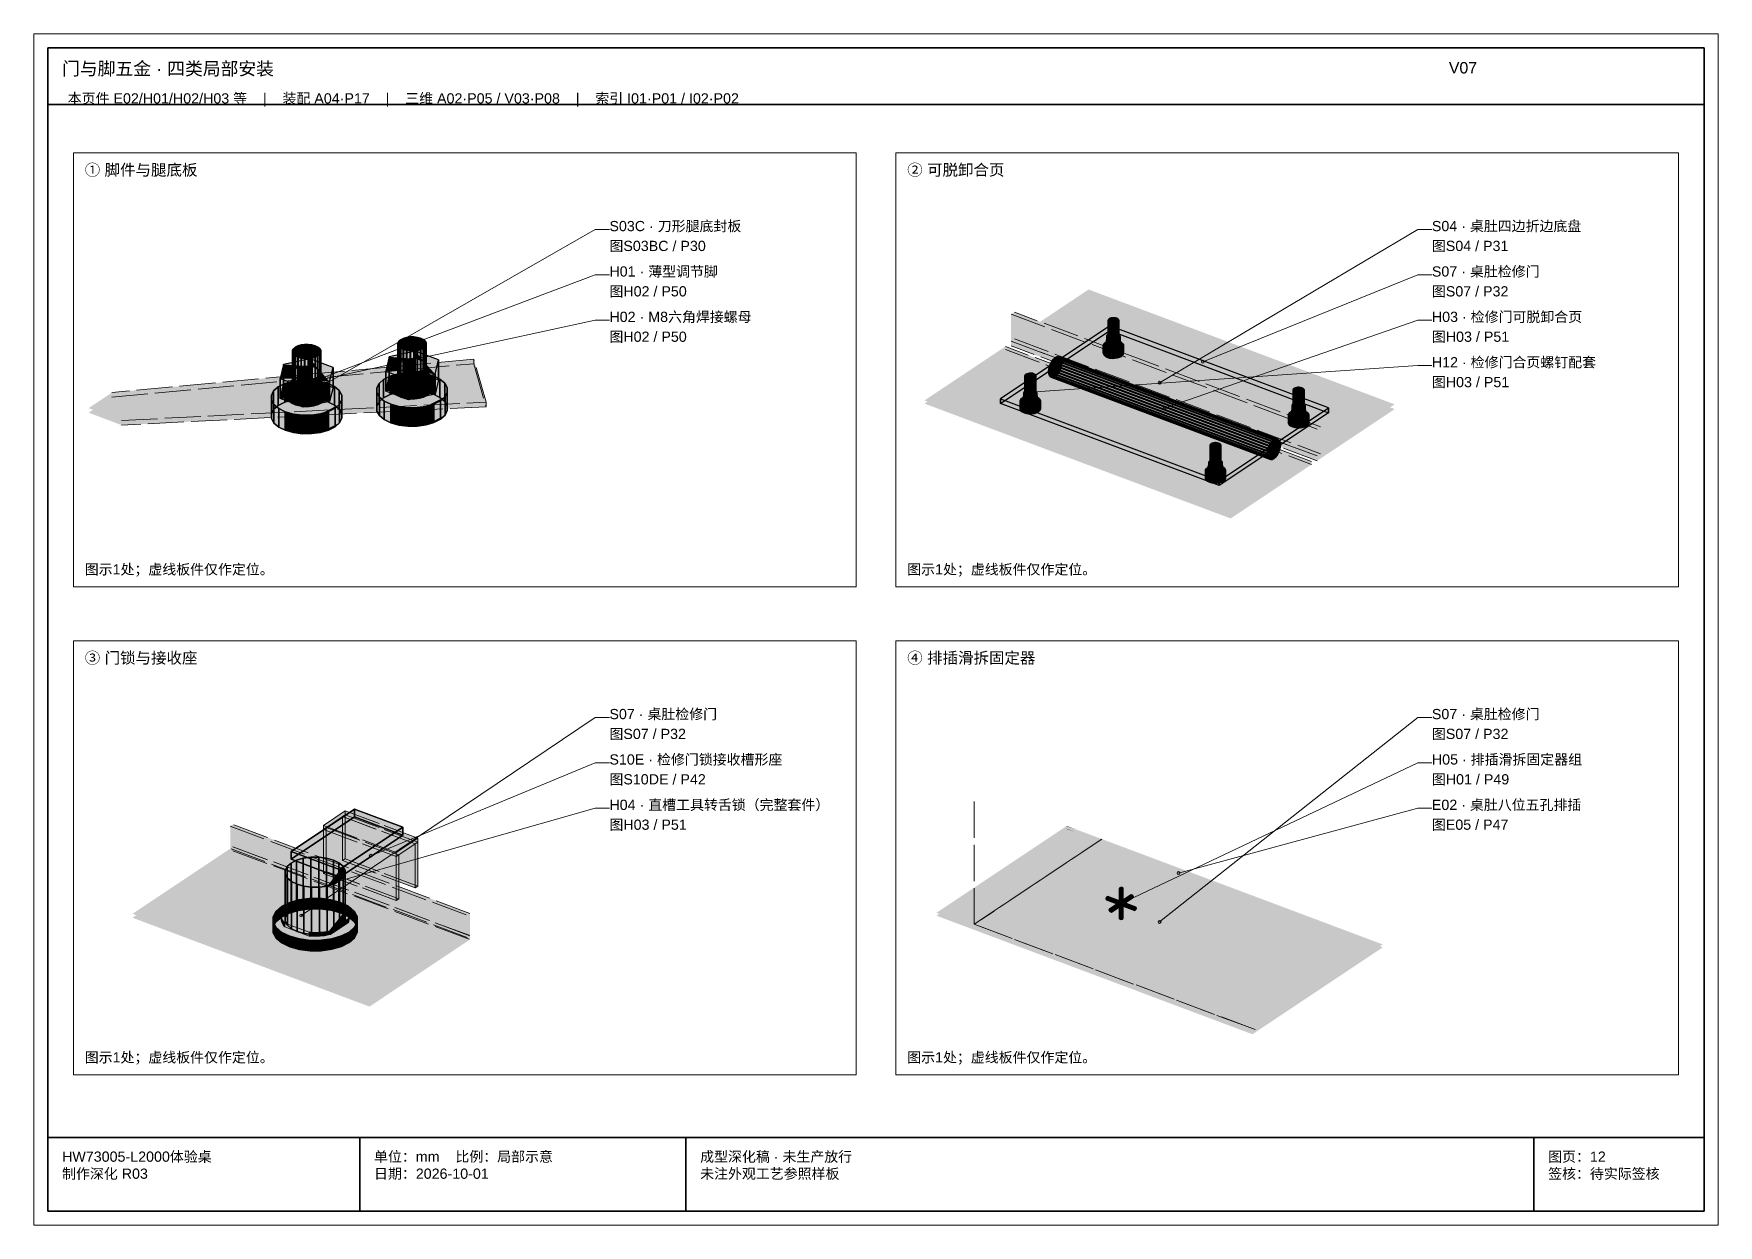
# Paper-space layout 'V07' of a CAD drawing. Header units: millimetres. Extents: x 0 to 594, y 0 to 420.
# The model-space entities are those that its viewports show. They can reach past a viewport. Long polylines and large blocks are cut down to what shows.
import ezdxf

# ---------------------------------------------------------------- set-up
doc = ezdxf.new("R2010")
doc.units = ezdxf.units.MM
doc.linetypes.add('DASHED', pattern=[1.524, 1.27, -0.254])
for name, color, linetype, lineweight in [('DIM', 7, 'Continuous', 13), ('FRAME', 7, 'Continuous', 35), ('HATCH', 8, 'Continuous', 9), ('HIDDEN', 8, 'DASHED', 13), ('NOTE', 7, 'Continuous', 18), ('OUTLINE', 7, 'Continuous', 25)]:
    doc.layers.add(name, color=color, linetype=linetype, lineweight=lineweight)
doc.styles.add('CN', font='Arial Unicode.ttf')

psp = doc.layouts.new('V07')

msp = doc.modelspace()

# ---------------------------------------------------------------- texts
at = {"layer": 'NOTE', "attachment_point": 1, "style": 'CN'}
for s, insert, char_height, width in [('门与脚五金 · 四类局部安装', (564100, 4100), 46, 4840), ('V07', (568990, 4100), 40, 900), ('本页件 E02/H01/H02/H03 等    |    装配 A04·P17    |    三维 A02·P05 / V03·P08    |    索引 I01·P01 / I02·P02', (564120, 3990), 36, 5700), ('① 脚件与腿底板', (564180, 3740), 40, 2680), ('② 可脱卸合页', (567080, 3740), 40, 2680), ('S03C · 刀形腿底封板', (566030, 3540), 36, 820), ('S04 · 桌肚四边折边底盘', (568930, 3540), 36, 820), ('图S03BC / P30', (566030, 3470), 36, 820), ('图S04 / P31', (568930, 3470), 36, 820), ('H01 · 薄型调节脚', (566030, 3380), 36, 820), ('S07 · 桌肚检修门', (568930, 3380), 36, 820), ('图H02 / P50', (566030, 3310), 36, 820), ('图S07 / P32', (568930, 3310), 36, 820), ('H02 · M8六角焊接螺母', (566030, 3220), 36, 820), ('H03 · 检修门可脱卸合页', (568930, 3220), 36, 820), ('图H02 / P50', (566030, 3150), 36, 820), ('图H03 / P51', (568930, 3150), 36, 820), ('H12 · 检修门合页螺钉配套', (568930, 3060), 36, 820), ('图H03 / P51', (568930, 2990), 36, 820), ('图示1处；虚线板件仅作定位。', (564180, 2330), 36, 2680), ('图示1处；虚线板件仅作定位。', (567080, 2330), 36, 2680), ('③ 门锁与接收座', (564180, 2020), 40, 2680), ('④ 排插滑拆固定器', (567080, 2020), 40, 2680), ('S07 · 桌肚检修门', (566030, 1820), 36, 820), ('S07 · 桌肚检修门', (568930, 1820), 36, 820), ('图S07 / P32', (566030, 1750), 36, 820), ('图S07 / P32', (568930, 1750), 36, 820), ('S10E · 检修门锁接收槽形座', (566030, 1660), 36, 820), ('H05 · 排插滑拆固定器组', (568930, 1660), 36, 820), ('图S10DE / P42', (566030, 1590), 36, 820), ('图H01 / P49', (568930, 1590), 36, 820), ('H04 · 直槽工具转舌锁（完整套件）', (566030, 1500), 36, 820), ('E02 · 桌肚八位五孔排插', (568930, 1500), 36, 820), ('图H03 / P51', (566030, 1430), 36, 820), ('图E05 / P47', (568930, 1430), 36, 820), ('图示1处；虚线板件仅作定位。', (564180, 610), 36, 2680), ('图示1处；虚线板件仅作定位。', (567080, 610), 36, 2680), ('HW73005-L2000体验桌\\P制作深化 R03', (564100, 260), 36, 1000), ('单位：mm    比例：局部示意\\P日期：2026-10-01', (565200, 260), 36, 1050), ('成型深化稿 · 未生产放行\\P未注外观工艺参照样板', (566350, 260), 36, 2890), ('图页：12\\P签核：待实际签核', (569340, 260), 36, 550)]:
    msp.add_mtext(s, dxfattribs=dict(at, insert=insert, char_height=char_height, width=width))

# ---------------------------------------------------------------- hatches: boundary and pattern name
at = {"layer": 'HATCH', "true_color": 0xeef1ef}
for points in [[(568798.987, 2893.577), (567719.376, 3298.431), (567601.114, 3219.589), (568790.942, 2888.214)], [(568798.987, 2876.881), (568790.942, 2871.518), (567601.114, 3202.893), (567719.376, 3281.735)], [(568528.939, 2808.155), (567448.105, 3212.194), (567446.389, 3211.05), (568525.999, 2806.196)], [(568525.999, 2711.586), (567446.389, 3116.439), (567446.389, 3211.05), (568525.999, 2806.196)], [(567448.105, 3212.194), (568528.939, 2808.155), (568537.567, 2813.907), (567457.956, 3218.761)], [(567457.956, 3124.151), (568537.567, 2719.297), (568537.567, 2813.907), (567457.956, 3218.761)], [(567584.933, 3208.802), (567582.5, 3207.18), (567797.695, 3144.955), (567803.834, 3145.813)], [(567586.659, 3209.953), (567584.933, 3208.802), (567803.834, 3145.813), (567810.208, 3145.848)], [(567587.562, 3210.555), (567586.659, 3209.953), (567810.208, 3145.848), (567816.384, 3145.057)], [(567587.587, 3210.571), (567587.562, 3210.555), (567816.384, 3145.057), (567821.939, 3143.494)], [(568777.16, 2879.026), (568786.361, 2885.16), (567598.438, 3217.806), (567587.587, 3210.571), (567821.939, 3143.494)], [(567598.438, 3217.806), (568786.361, 2885.16), (568788.612, 2886.661), (567599.753, 3218.682)], [(567599.753, 3218.682), (568788.612, 2886.661), (568790.942, 2888.214), (567601.114, 3219.589)], [(568644.441, 2790.547), (567792.635, 3123.958), (567561.914, 3193.456), (567446.389, 3116.439), (568525.999, 2711.586)], [(568644.441, 2773.851), (568525.999, 2694.89), (567446.389, 3099.744), (567561.914, 3176.761), (567792.635, 3107.262)], [(567561.914, 3193.456), (567792.635, 3123.958), (567788.078, 3126.187), (567562.692, 3193.975)], [(567561.914, 3176.761), (567562.692, 3177.279), (567788.078, 3109.491), (567792.635, 3107.262)], [(567562.692, 3193.975), (567788.078, 3126.187), (567784.83, 3128.93), (567564.3, 3195.047)], [(567562.692, 3177.279), (567564.3, 3178.351), (567784.83, 3112.234), (567788.078, 3109.491)], [(567564.3, 3195.047), (567784.83, 3128.93), (567783.113, 3131.999), (567566.634, 3196.603)], [(567564.3, 3178.351), (567566.634, 3179.907), (567783.113, 3115.303), (567784.83, 3112.234)], [(567566.634, 3196.603), (567783.113, 3131.999), (567783.043, 3135.187), (567569.537, 3198.538)], [(567566.634, 3179.907), (567569.537, 3181.842), (567783.043, 3118.491), (567783.113, 3115.303)], [(567569.537, 3198.538), (567783.043, 3135.187), (567784.625, 3138.274), (567572.807, 3200.718)], [(567569.537, 3181.842), (567572.807, 3184.022), (567784.625, 3121.578), (567783.043, 3118.491)], [(567572.807, 3200.718), (567784.625, 3138.274), (567787.751, 3141.052), (567576.217, 3202.991)], [(567572.807, 3184.022), (567576.217, 3186.295), (567787.751, 3124.356), (567784.625, 3121.578)], [(567579.525, 3205.197), (567576.217, 3202.991), (567787.751, 3141.052), (567792.209, 3143.331)], [(567579.525, 3188.501), (567792.209, 3126.635), (567787.751, 3124.356), (567576.217, 3186.295)], [(567582.5, 3207.18), (567579.525, 3205.197), (567792.209, 3143.331), (567797.695, 3144.955)], [(567582.5, 3190.484), (567797.695, 3128.259), (567792.209, 3126.635), (567579.525, 3188.501)], [(567584.933, 3192.107), (567803.834, 3129.117), (567797.695, 3128.259), (567582.5, 3190.484)], [(567586.659, 3193.257), (567810.208, 3129.152), (567803.834, 3129.117), (567584.933, 3192.107)], [(567587.562, 3193.859), (567816.384, 3128.361), (567810.208, 3129.152), (567586.659, 3193.257)], [(567587.587, 3193.875), (567821.939, 3126.798), (567816.384, 3128.361), (567587.562, 3193.859)], [(568777.16, 2862.33), (567821.939, 3126.798), (567587.587, 3193.875), (567598.438, 3201.11), (568786.361, 2868.464)], [(568786.361, 2868.464), (567598.438, 3201.11), (567599.753, 3201.986), (568788.612, 2869.965)], [(568788.612, 2869.965), (567599.753, 3201.986), (567601.114, 3202.893), (568790.942, 2871.518)], [(568405.481, 2625.675), (568505.949, 2692.654), (567426.339, 3097.508), (567328.168, 3032.06), (567528.902, 2942.571)], [(567426.339, 3086.377), (568505.949, 2681.523), (568505.949, 2692.654), (567426.339, 3097.508)], [(568525.999, 2711.586), (567446.389, 3116.439), (567448.105, 3117.584), (568528.939, 2713.545)], [(568525.999, 2694.89), (567446.389, 3099.744), (567446.389, 3116.439), (568525.999, 2711.586)], [(568528.939, 2713.545), (567448.105, 3117.584), (567457.956, 3124.151), (568537.567, 2719.297)], [(567784.625, 3121.578), (567783.043, 3118.491), (567783.043, 3135.187), (567784.625, 3138.274)], [(567783.043, 3118.491), (567783.113, 3115.303), (567783.113, 3131.999), (567783.043, 3135.187)], [(567783.113, 3115.303), (567784.83, 3112.234), (567784.83, 3128.93), (567783.113, 3131.999)], [(567787.751, 3124.356), (567784.625, 3121.578), (567784.625, 3138.274), (567787.751, 3141.052)], [(567784.83, 3112.234), (567788.078, 3109.491), (567788.078, 3126.187), (567784.83, 3128.93)], [(567792.209, 3126.635), (567787.751, 3124.356), (567787.751, 3141.052), (567792.209, 3143.331)], [(567788.078, 3109.491), (567792.635, 3107.262), (567792.635, 3123.958), (567788.078, 3126.187)], [(567797.695, 3128.259), (567792.209, 3126.635), (567792.209, 3143.331), (567797.695, 3144.955)], [(567792.635, 3107.262), (567798.191, 3105.699), (567798.191, 3122.395), (567792.635, 3123.958)], [(568437.532, 2893.434), (567798.191, 3122.395), (567792.635, 3123.958)], [(568435.95, 2890.346), (568437.532, 2893.434), (567792.635, 3123.958)], [(568436.02, 2887.159), (568435.95, 2890.346), (567792.635, 3123.958)], [(568437.738, 2884.09), (568436.02, 2887.159), (567792.635, 3123.958)], [(568440.986, 2881.347), (568437.738, 2884.09), (567792.635, 3123.958)], [(568445.543, 2879.118), (568440.986, 2881.347), (567792.635, 3123.958)], [(568654.297, 2797.118), (568445.543, 2879.118), (567792.635, 3123.958), (568644.441, 2790.547)], [(567792.635, 3107.262), (567798.191, 3105.699), (568437.532, 2876.738)], [(567792.635, 3107.262), (568437.532, 2876.738), (568435.95, 2873.65)], [(567792.635, 3107.262), (568435.95, 2873.65), (568436.02, 2870.463)], [(567792.635, 3107.262), (568436.02, 2870.463), (568437.738, 2867.394)], [(567792.635, 3107.262), (568437.738, 2867.394), (568440.986, 2864.651)], [(567792.635, 3107.262), (568440.986, 2864.651), (568445.543, 2862.422)], [(568654.297, 2780.422), (568644.441, 2773.851), (567792.635, 3107.262), (568445.543, 2862.422)], [(567803.834, 3129.117), (567797.695, 3128.259), (567797.695, 3144.955), (567803.834, 3145.813)], [(567798.191, 3105.699), (567804.366, 3104.908), (567804.366, 3121.604), (567798.191, 3122.395)], [(568437.532, 2893.434), (567804.366, 3121.604), (567798.191, 3122.395)], [(567798.191, 3105.699), (567804.366, 3104.908), (568437.532, 2876.738)], [(567810.208, 3129.152), (567803.834, 3129.117), (567803.834, 3145.813), (567810.208, 3145.848)], [(567804.366, 3104.908), (567810.741, 3104.943), (567810.741, 3121.639), (567804.366, 3121.604)], [(568437.532, 2893.434), (567810.741, 3121.639), (567804.366, 3121.604)], [(567804.366, 3104.908), (567810.741, 3104.943), (568437.532, 2876.738)], [(567816.384, 3128.361), (567810.208, 3129.152), (567810.208, 3145.848), (567816.384, 3145.057)], [(567810.741, 3104.943), (567816.88, 3105.802), (567816.88, 3122.498), (567810.741, 3121.639)], [(568437.532, 2893.434), (567816.88, 3122.498), (567810.741, 3121.639)], [(567810.741, 3104.943), (567816.88, 3105.802), (568437.532, 2876.738)], [(567821.939, 3126.798), (567816.384, 3128.361), (567816.384, 3145.057), (567821.939, 3143.494)], [(567816.88, 3105.802), (567822.365, 3107.426), (567822.365, 3124.122), (567816.88, 3122.498)], [(568437.532, 2893.434), (567822.365, 3124.122), (567816.88, 3122.498)], [(567816.88, 3105.802), (567822.365, 3107.426), (568437.532, 2876.738)], [(567826.496, 3124.569), (567821.939, 3126.798), (567821.939, 3143.494), (567826.496, 3141.265)], [(568776.397, 2878.517), (568777.16, 2879.026), (567821.939, 3143.494), (567826.496, 3141.265)], [(568776.397, 2861.822), (567826.496, 3124.569), (567821.939, 3126.798), (568777.16, 2862.33)], [(567822.365, 3107.426), (567826.823, 3109.704), (567826.823, 3126.4), (567822.365, 3124.122)], [(568437.532, 2893.434), (567826.823, 3126.4), (567822.365, 3124.122)], [(567822.365, 3107.426), (567826.823, 3109.704), (568437.532, 2876.738)], [(567829.744, 3121.827), (567826.496, 3124.569), (567826.496, 3141.265), (567829.744, 3138.522)], [(568774.941, 2877.546), (568776.397, 2878.517), (567826.496, 3141.265), (567829.744, 3138.522)], [(568774.941, 2860.851), (567829.744, 3121.827), (567826.496, 3124.569), (568776.397, 2861.822)], [(567826.823, 3109.704), (567829.95, 3112.482), (567829.95, 3129.178), (567826.823, 3126.4)], [(567829.95, 3129.178), (567826.823, 3126.4), (568440.659, 2896.212)], [(568437.532, 2893.434), (568440.659, 2896.212), (567826.823, 3126.4)], [(568440.659, 2879.516), (567826.823, 3109.704), (567829.95, 3112.482)], [(567826.823, 3109.704), (568440.659, 2879.516), (568437.532, 2876.738)], [(567831.462, 3118.757), (567829.744, 3121.827), (567829.744, 3138.522), (567831.462, 3135.453)], [(568772.887, 2876.178), (568774.941, 2877.546), (567829.744, 3138.522), (567831.462, 3135.453)], [(568772.887, 2859.482), (567831.462, 3118.757), (567829.744, 3121.827), (568774.941, 2860.851)], [(567829.95, 3112.482), (567831.532, 3115.57), (567831.532, 3132.266), (567829.95, 3129.178)], [(568767.582, 2872.64), (568770.377, 2874.504), (567831.532, 3132.266), (567829.95, 3129.178)], [(567829.95, 3129.178), (568456.741, 2900.973), (568463.116, 2901.008)], [(567829.95, 3129.178), (568463.116, 2901.008), (568469.291, 2900.217)], [(567829.95, 3129.178), (568450.602, 2900.114), (568456.741, 2900.973)], [(567829.95, 3129.178), (568469.291, 2900.217), (568474.846, 2898.654)], [(567829.95, 3129.178), (568445.117, 2898.49), (568450.602, 2900.114)], [(567829.95, 3129.178), (568440.659, 2896.212), (568445.117, 2898.49)], [(568714.571, 2837.3), (568767.582, 2872.64), (567829.95, 3129.178), (568474.846, 2898.654)], [(568767.582, 2855.944), (567829.95, 3112.482), (567831.532, 3115.57), (568770.377, 2857.808)], [(568463.116, 2884.312), (568456.741, 2884.277), (567829.95, 3112.482)], [(568469.291, 2883.521), (568463.116, 2884.312), (567829.95, 3112.482)], [(568456.741, 2884.277), (568450.602, 2883.418), (567829.95, 3112.482)], [(568474.846, 2881.958), (568469.291, 2883.521), (567829.95, 3112.482)], [(568450.602, 2883.418), (568445.117, 2881.794), (567829.95, 3112.482)], [(568445.117, 2881.794), (568440.659, 2879.516), (567829.95, 3112.482)], [(568714.571, 2820.604), (568474.846, 2881.958), (567829.95, 3112.482), (568767.582, 2855.944)], [(567831.532, 3115.57), (567831.462, 3118.757), (567831.462, 3135.453), (567831.532, 3132.266)], [(568770.377, 2874.504), (568772.887, 2876.178), (567831.462, 3135.453), (567831.532, 3132.266)], [(568770.377, 2857.808), (567831.532, 3115.57), (567831.462, 3118.757), (568772.887, 2859.482)], [(565551.642, 3053.239), (564275.936, 2935.187), (564263.765, 2927.073), (565324.849, 2992.698)], [(565324.849, 2976.434), (564263.765, 2910.809), (564275.936, 2918.923), (565551.642, 3036.975)], [(564275.936, 2918.923), (565551.642, 3036.975), (565551.642, 3053.239), (564275.936, 2935.187)], [(565551.642, 3053.239), (565324.849, 2992.698), (565342.007, 2992.792)], [(565342.007, 2976.528), (565324.849, 2976.434), (565551.642, 3036.975)], [(565551.642, 3053.239), (565342.007, 2992.792), (565358.629, 2990.663)], [(565358.629, 2974.399), (565342.007, 2976.528), (565551.642, 3036.975)], [(565551.642, 3053.239), (565358.629, 2990.663), (565373.583, 2986.455)], [(565373.583, 2970.191), (565358.629, 2974.399), (565551.642, 3036.975)], [(565551.642, 3053.239), (565373.583, 2986.455), (565385.849, 2980.456)], [(565385.849, 2964.192), (565373.583, 2970.191), (565551.642, 3036.975)], [(565551.642, 3053.239), (565385.849, 2980.456), (565394.591, 2973.073)], [(565394.591, 2956.809), (565385.849, 2964.192), (565551.642, 3036.975)], [(565551.642, 3053.239), (565395.144, 2947.921), (565386.729, 2940.444)], [(565594.946, 2901.675), (565551.642, 3053.239), (565386.729, 2940.444)], [(565386.729, 2924.18), (565395.144, 2931.657), (565551.642, 3036.975)], [(565386.729, 2924.18), (565551.642, 3036.975), (565594.946, 2885.411)], [(565551.642, 3053.239), (565394.591, 2973.073), (565399.214, 2964.811)], [(565399.214, 2948.547), (565394.591, 2956.809), (565551.642, 3036.975)], [(565551.642, 3053.239), (565399.403, 2956.232), (565395.144, 2947.921)], [(565395.144, 2931.657), (565399.403, 2939.968), (565551.642, 3036.975)], [(565551.642, 3053.239), (565399.214, 2964.811), (565399.403, 2956.232)], [(565399.403, 2939.968), (565399.214, 2948.547), (565551.642, 3036.975)], [(565551.642, 3036.975), (565594.946, 2885.411), (565594.946, 2901.675), (565551.642, 3053.239)], [(567325.886, 3030.539), (567323.592, 3029.01), (567510.797, 2944.89), (567517.171, 2944.925)], [(567327.445, 3031.578), (567325.886, 3030.539), (567517.171, 2944.925), (567523.346, 2944.134)], [(567328.168, 3032.06), (567327.445, 3031.578), (567523.346, 2944.134), (567528.902, 2942.571)], [(568405.481, 2614.544), (567528.902, 2931.44), (567328.168, 3020.93), (567426.339, 3086.377), (568505.949, 2681.523)], [(564263.765, 2927.073), (564262.312, 2926.104), (564953.022, 2966.139), (565324.849, 2992.698)], [(564263.765, 2910.809), (565324.849, 2976.434), (564953.022, 2949.875), (564262.312, 2909.84)], [(564953.022, 2966.139), (565308.324, 2990.386), (565324.849, 2992.698)], [(564953.022, 2966.139), (565293.559, 2986.015), (565308.324, 2990.386)], [(564953.022, 2966.139), (565281.56, 2979.882), (565293.559, 2986.015)], [(565273.145, 2972.405), (565281.56, 2979.882), (564953.022, 2966.139)], [(565324.849, 2976.434), (565308.324, 2974.122), (564953.022, 2949.875)], [(565308.324, 2974.122), (565293.559, 2969.751), (564953.022, 2949.875)], [(565273.145, 2972.405), (564953.022, 2966.139), (564970.18, 2966.233)], [(565273.145, 2972.405), (564970.18, 2966.233), (564986.802, 2964.104)], [(565273.145, 2972.405), (564986.802, 2964.104), (565001.756, 2959.896)], [(565268.886, 2964.094), (565273.145, 2972.405), (564988.138, 2903.381)], [(565273.145, 2972.405), (565002.903, 2907.752), (564988.138, 2903.381)], [(565273.145, 2972.405), (565001.756, 2959.896), (565014.022, 2953.897)], [(565273.145, 2972.405), (565014.902, 2913.885), (565002.903, 2907.752)], [(565273.145, 2972.405), (565014.022, 2953.897), (565022.764, 2946.514)], [(565273.145, 2972.405), (565023.317, 2921.362), (565014.902, 2913.885)], [(565273.145, 2972.405), (565022.764, 2946.514), (565027.387, 2938.252)], [(565273.145, 2972.405), (565027.576, 2929.673), (565023.317, 2921.362)], [(565273.145, 2972.405), (565027.387, 2938.252), (565027.576, 2929.673)], [(565273.145, 2956.141), (565268.886, 2947.83), (565268.886, 2964.094), (565273.145, 2972.405)], [(565281.56, 2963.618), (565273.145, 2956.141), (565273.145, 2972.405), (565281.56, 2979.882)], [(565293.559, 2969.751), (565281.56, 2963.618), (565281.56, 2979.882), (565293.559, 2986.015)], [(565308.324, 2974.122), (565293.559, 2969.751), (565293.559, 2986.015), (565308.324, 2990.386)], [(565324.849, 2976.434), (565308.324, 2974.122), (565308.324, 2990.386), (565324.849, 2992.698)], [(565342.007, 2976.528), (565324.849, 2976.434), (565324.849, 2992.698), (565342.007, 2992.792)], [(565358.629, 2974.399), (565342.007, 2976.528), (565342.007, 2992.792), (565358.629, 2990.663)], [(565373.583, 2970.191), (565358.629, 2974.399), (565358.629, 2990.663), (565373.583, 2986.455)], [(565385.849, 2964.192), (565373.583, 2970.191), (565373.583, 2986.455), (565385.849, 2980.456)], [(565394.591, 2956.809), (565385.849, 2964.192), (565385.849, 2980.456), (565394.591, 2973.073)], [(565399.214, 2948.547), (565394.591, 2956.809), (565394.591, 2973.073), (565399.214, 2964.811)], [(568220.624, 2502.437), (568340.024, 2582.036), (567499.598, 2923.035), (567271.79, 2994.475), (567141.013, 2907.291)], [(568340.024, 2570.906), (568220.624, 2491.306), (567141.013, 2896.16), (567271.79, 2983.344), (567499.598, 2911.904)], [(567271.79, 2994.475), (567499.598, 2923.035), (567495.041, 2925.264), (567272.576, 2994.999)], [(567271.79, 2983.344), (567272.576, 2983.868), (567495.041, 2914.133), (567499.598, 2911.904)], [(567272.576, 2994.999), (567495.041, 2925.264), (567491.793, 2928.006), (567274.272, 2996.13)], [(567272.576, 2983.868), (567274.272, 2984.999), (567491.793, 2916.876), (567495.041, 2914.133)], [(567274.272, 2996.13), (567491.793, 2928.006), (567490.076, 2931.076), (567276.765, 2997.791)], [(567274.272, 2984.999), (567276.765, 2986.661), (567490.076, 2919.945), (567491.793, 2916.876)], [(567276.765, 2997.791), (567490.076, 2931.076), (567490.006, 2934.263), (567279.885, 2999.871)], [(567276.765, 2986.661), (567279.885, 2988.741), (567490.006, 2923.133), (567490.076, 2919.945)], [(567279.885, 2999.871), (567490.006, 2934.263), (567491.588, 2937.351), (567283.418, 3002.227)], [(567279.885, 2988.741), (567283.418, 2991.096), (567491.588, 2926.22), (567490.006, 2923.133)], [(567283.418, 3002.227), (567491.588, 2937.351), (567494.714, 2940.129), (567287.122, 3004.696)], [(567283.418, 2991.096), (567287.122, 2993.566), (567494.714, 2928.998), (567491.588, 2926.22)], [(567314.055, 3022.652), (567287.122, 3004.696), (567494.714, 2940.129)], [(567314.055, 3011.521), (567494.714, 2928.998), (567287.122, 2993.566)], [(567317.464, 3024.924), (567314.055, 3022.652), (567494.714, 2940.129), (567499.172, 2942.407)], [(567317.464, 3013.794), (567499.172, 2931.277), (567494.714, 2928.998), (567314.055, 3011.521)], [(567320.719, 3027.094), (567317.464, 3024.924), (567499.172, 2942.407), (567504.658, 2944.031)], [(567320.719, 3015.964), (567504.658, 2932.901), (567499.172, 2931.277), (567317.464, 3013.794)], [(567323.592, 3029.01), (567320.719, 3027.094), (567504.658, 2944.031), (567510.797, 2944.89)], [(567323.592, 3017.879), (567510.797, 2933.759), (567504.658, 2932.901), (567320.719, 3015.964)], [(567325.886, 3019.408), (567517.171, 2933.794), (567510.797, 2933.759), (567323.592, 3017.879)], [(567327.445, 3020.448), (567523.346, 2933.003), (567517.171, 2933.794), (567325.886, 3019.408)], [(567328.168, 3020.93), (567528.902, 2931.44), (567523.346, 2933.003), (567327.445, 3020.448)], [(564193.595, 2880.293), (564201.771, 2877.227), (564901.318, 2945.846), (564197.491, 2882.89)], [(564201.771, 2860.963), (564193.595, 2864.029), (564197.491, 2866.626), (564901.318, 2929.582)], [(564197.491, 2882.89), (564901.318, 2945.846), (564207.755, 2889.733)], [(564197.491, 2866.626), (564207.755, 2873.469), (564901.318, 2929.582)], [(564214.109, 2872.6), (564901.318, 2945.846), (564201.771, 2877.227)], [(564214.109, 2856.336), (564201.771, 2860.963), (564901.318, 2929.582)], [(564207.755, 2889.733), (564901.318, 2945.846), (564217.328, 2896.114)], [(564207.755, 2873.469), (564217.328, 2879.85), (564901.318, 2929.582)], [(564225.461, 2868.344), (564901.318, 2945.846), (564214.109, 2872.6)], [(564225.461, 2852.079), (564214.109, 2856.336), (564901.318, 2929.582)], [(564217.328, 2896.114), (564901.318, 2945.846), (564225.985, 2901.886)], [(564217.328, 2879.85), (564225.985, 2885.622), (564901.318, 2929.582)], [(564236.236, 2864.303), (564901.318, 2945.846), (564225.461, 2868.344)], [(564236.236, 2848.039), (564225.461, 2852.079), (564901.318, 2929.582)], [(564225.985, 2901.886), (564901.318, 2945.846), (564234.043, 2907.258)], [(564225.985, 2885.622), (564234.043, 2890.994), (564901.318, 2929.582)], [(564234.043, 2907.258), (564901.318, 2945.846), (564254.862, 2921.137)], [(564234.043, 2890.994), (564254.862, 2904.873), (564901.318, 2929.582)], [(564264.408, 2853.738), (564901.318, 2945.846), (564236.236, 2864.303)], [(564264.408, 2837.474), (564236.236, 2848.039), (564901.318, 2929.582)], [(564254.862, 2921.137), (564901.318, 2945.846), (564255.061, 2921.27)], [(564254.862, 2904.873), (564255.061, 2905.006), (564901.318, 2929.582)], [(564255.061, 2921.27), (564901.318, 2945.846), (564255.119, 2921.309)], [(564255.061, 2905.006), (564255.119, 2905.045), (564901.318, 2929.582)], [(564255.119, 2921.309), (564901.318, 2945.846), (564909.733, 2953.323), (564258.011, 2923.236)], [(564255.119, 2905.045), (564258.011, 2906.972), (564909.733, 2937.059), (564901.318, 2929.582)], [(564260.287, 2924.754), (564258.011, 2923.236), (564909.733, 2953.323), (564921.732, 2959.456)], [(564260.287, 2908.49), (564921.732, 2943.192), (564909.733, 2937.059), (564258.011, 2906.972)], [(564261.754, 2925.732), (564260.287, 2924.754), (564921.732, 2959.456), (564936.497, 2963.827)], [(564261.754, 2909.468), (564936.497, 2947.563), (564921.732, 2943.192), (564260.287, 2908.49)], [(564262.312, 2926.104), (564261.754, 2925.732), (564936.497, 2963.827), (564953.022, 2966.139)], [(564262.312, 2909.84), (564953.022, 2949.875), (564936.497, 2947.563), (564261.754, 2909.468)], [(564264.681, 2853.636), (564901.318, 2945.846), (564264.408, 2853.738)], [(564264.681, 2837.372), (564264.408, 2837.474), (564901.318, 2929.582)], [(564264.781, 2853.598), (564901.318, 2945.846), (564264.681, 2853.636)], [(564264.781, 2837.334), (564264.681, 2837.372), (564901.318, 2929.582)], [(564268.446, 2852.224), (564897.059, 2937.535), (564901.318, 2945.846), (564264.781, 2853.598)], [(564268.446, 2835.96), (564264.781, 2837.334), (564901.318, 2929.582), (564897.059, 2921.271)], [(564272.705, 2850.627), (564897.248, 2928.956), (564897.059, 2937.535), (564268.446, 2852.224)], [(564272.705, 2834.363), (564268.446, 2835.96), (564897.059, 2921.271), (564897.248, 2912.692)], [(564277.241, 2848.926), (564901.871, 2920.694), (564897.248, 2928.956), (564272.705, 2850.627)], [(564277.241, 2832.662), (564272.705, 2834.363), (564897.248, 2912.692), (564901.871, 2904.43)], [(564281.681, 2847.261), (564910.613, 2913.311), (564901.871, 2920.694), (564277.241, 2848.926)], [(564285.631, 2845.779), (564922.879, 2907.312), (564910.613, 2913.311), (564281.681, 2847.261)], [(564971.613, 2901.069), (564291.499, 2843.579), (564292.899, 2843.054), (565326.282, 2927.534)], [(565326.282, 2911.27), (564292.899, 2826.79), (564291.499, 2827.315), (564971.613, 2884.805)], [(564292.899, 2843.054), (564309.858, 2836.694), (565594.946, 2901.675), (565326.282, 2927.534)], [(564292.899, 2826.79), (565326.282, 2911.27), (565594.946, 2885.411), (564309.858, 2820.43)], [(564901.318, 2929.582), (564897.059, 2921.271), (564897.059, 2937.535), (564901.318, 2945.846)], [(564897.059, 2921.271), (564897.248, 2912.692), (564897.248, 2928.956), (564897.059, 2937.535)], [(564897.248, 2912.692), (564901.871, 2904.43), (564901.871, 2920.694), (564897.248, 2928.956)], [(564909.733, 2937.059), (564901.318, 2929.582), (564901.318, 2945.846), (564909.733, 2953.323)], [(564901.871, 2904.43), (564910.613, 2897.047), (564910.613, 2913.311), (564901.871, 2920.694)], [(564921.732, 2943.192), (564909.733, 2937.059), (564909.733, 2953.323), (564921.732, 2959.456)], [(564910.613, 2897.047), (564922.879, 2891.048), (564922.879, 2907.312), (564910.613, 2913.311)], [(564936.497, 2947.563), (564921.732, 2943.192), (564921.732, 2959.456), (564936.497, 2963.827)], [(564953.022, 2949.875), (564936.497, 2947.563), (564936.497, 2963.827), (564953.022, 2966.139)], [(565293.559, 2969.751), (565281.56, 2963.618), (564953.022, 2949.875)], [(564970.18, 2949.969), (564953.022, 2949.875), (564953.022, 2966.139), (564970.18, 2966.233)], [(564953.022, 2949.875), (565281.56, 2963.618), (565273.145, 2956.141)], [(564970.18, 2949.969), (564953.022, 2949.875), (565273.145, 2956.141)], [(564986.802, 2947.84), (564970.18, 2949.969), (564970.18, 2966.233), (564986.802, 2964.104)], [(564986.802, 2947.84), (564970.18, 2949.969), (565273.145, 2956.141)], [(565294.706, 2933.871), (565282.44, 2939.87), (564971.613, 2901.069)], [(565282.44, 2939.87), (564988.138, 2903.381), (564971.613, 2901.069)], [(565309.66, 2929.663), (565294.706, 2933.871), (564971.613, 2901.069)], [(565326.282, 2927.534), (565309.66, 2929.663), (564971.613, 2901.069)], [(564971.613, 2884.805), (565282.44, 2923.606), (565294.706, 2917.607)], [(564971.613, 2884.805), (564988.138, 2887.117), (565282.44, 2923.606)], [(564971.613, 2884.805), (565294.706, 2917.607), (565309.66, 2913.399)], [(564971.613, 2884.805), (565309.66, 2913.399), (565326.282, 2911.27)], [(565001.756, 2943.632), (564986.802, 2947.84), (564986.802, 2964.104), (565001.756, 2959.896)], [(565001.756, 2943.632), (564986.802, 2947.84), (565273.145, 2956.141)], [(565269.075, 2955.515), (565268.886, 2964.094), (564988.138, 2903.381)], [(564988.138, 2887.117), (565273.145, 2956.141), (565268.886, 2947.83)], [(564988.138, 2887.117), (565002.903, 2891.488), (565273.145, 2956.141)], [(565273.698, 2947.253), (565269.075, 2955.515), (564988.138, 2903.381)], [(564988.138, 2887.117), (565268.886, 2947.83), (565269.075, 2939.251)], [(565282.44, 2939.87), (565273.698, 2947.253), (564988.138, 2903.381)], [(564988.138, 2887.117), (565269.075, 2939.251), (565273.698, 2930.989)], [(564988.138, 2887.117), (565273.698, 2930.989), (565282.44, 2923.606)], [(565014.022, 2937.632), (565001.756, 2943.632), (565001.756, 2959.896), (565014.022, 2953.897)], [(565014.022, 2937.632), (565001.756, 2943.632), (565273.145, 2956.141)], [(565002.903, 2891.488), (565014.902, 2897.621), (565273.145, 2956.141)], [(565002.903, 2891.488), (565014.902, 2897.621), (565014.902, 2913.885), (565002.903, 2907.752)], [(565022.764, 2930.25), (565014.022, 2937.632), (565273.145, 2956.141)], [(565022.764, 2930.25), (565014.022, 2937.632), (565014.022, 2953.897), (565022.764, 2946.514)], [(565014.902, 2897.621), (565023.317, 2905.098), (565273.145, 2956.141)], [(565014.902, 2897.621), (565023.317, 2905.098), (565023.317, 2921.362), (565014.902, 2913.885)], [(565027.387, 2921.988), (565022.764, 2930.25), (565273.145, 2956.141)], [(565027.387, 2921.988), (565022.764, 2930.25), (565022.764, 2946.514), (565027.387, 2938.252)], [(565023.317, 2905.098), (565027.576, 2913.409), (565273.145, 2956.141)], [(565023.317, 2905.098), (565027.576, 2913.409), (565027.576, 2929.673), (565023.317, 2921.362)], [(565027.576, 2913.409), (565027.387, 2921.988), (565273.145, 2956.141)], [(565027.576, 2913.409), (565027.387, 2921.988), (565027.387, 2938.252), (565027.576, 2929.673)], [(565268.886, 2947.83), (565269.075, 2939.251), (565269.075, 2955.515), (565268.886, 2964.094)], [(565269.075, 2939.251), (565273.698, 2930.989), (565273.698, 2947.253), (565269.075, 2955.515)], [(565273.698, 2930.989), (565282.44, 2923.606), (565282.44, 2939.87), (565273.698, 2947.253)], [(565282.44, 2923.606), (565294.706, 2917.607), (565294.706, 2933.871), (565282.44, 2939.87)], [(565294.706, 2917.607), (565309.66, 2913.399), (565309.66, 2929.663), (565294.706, 2933.871)], [(565309.66, 2913.399), (565326.282, 2911.27), (565326.282, 2927.534), (565309.66, 2929.663)], [(565326.282, 2911.27), (565343.44, 2911.364), (565343.44, 2927.628), (565326.282, 2927.534)], [(565594.946, 2901.675), (565343.44, 2927.628), (565326.282, 2927.534)], [(565326.282, 2911.27), (565343.44, 2911.364), (565594.946, 2885.411)], [(565343.44, 2911.364), (565359.965, 2913.676), (565359.965, 2929.94), (565343.44, 2927.628)], [(565594.946, 2901.675), (565359.965, 2929.94), (565343.44, 2927.628)], [(565343.44, 2911.364), (565359.965, 2913.676), (565594.946, 2885.411)], [(565359.965, 2913.676), (565374.73, 2918.047), (565374.73, 2934.311), (565359.965, 2929.94)], [(565594.946, 2901.675), (565374.73, 2934.311), (565359.965, 2929.94)], [(565359.965, 2913.676), (565374.73, 2918.047), (565594.946, 2885.411)], [(565374.73, 2918.047), (565386.729, 2924.18), (565386.729, 2940.444), (565374.73, 2934.311)], [(565594.946, 2901.675), (565386.729, 2940.444), (565374.73, 2934.311)], [(565374.73, 2918.047), (565386.729, 2924.18), (565594.946, 2885.411)], [(565386.729, 2924.18), (565395.144, 2931.657), (565395.144, 2947.921), (565386.729, 2940.444)], [(565395.144, 2931.657), (565399.403, 2939.968), (565399.403, 2956.232), (565395.144, 2947.921)], [(565399.403, 2939.968), (565399.214, 2948.547), (565399.214, 2964.811), (565399.403, 2956.232)], [(567491.588, 2926.22), (567490.006, 2923.133), (567490.006, 2934.263), (567491.588, 2937.351)], [(567490.006, 2923.133), (567490.076, 2919.945), (567490.076, 2931.076), (567490.006, 2934.263)], [(567490.076, 2919.945), (567491.793, 2916.876), (567491.793, 2928.006), (567490.076, 2931.076)], [(567494.714, 2928.998), (567491.588, 2926.22), (567491.588, 2937.351), (567494.714, 2940.129)], [(567491.793, 2916.876), (567495.041, 2914.133), (567495.041, 2925.264), (567491.793, 2928.006)], [(567499.172, 2931.277), (567494.714, 2928.998), (567494.714, 2940.129), (567499.172, 2942.407)], [(567495.041, 2914.133), (567499.598, 2911.904), (567499.598, 2923.035), (567495.041, 2925.264)], [(567504.658, 2932.901), (567499.172, 2931.277), (567499.172, 2942.407), (567504.658, 2944.031)], [(567499.598, 2911.904), (567505.154, 2910.341), (567505.154, 2921.472), (567499.598, 2923.035)], [(568144.495, 2692.511), (567505.154, 2921.472), (567499.598, 2923.035)], [(568142.913, 2689.423), (568144.495, 2692.511), (567499.598, 2923.035)], [(568142.983, 2686.236), (568142.913, 2689.423), (567499.598, 2923.035)], [(568144.701, 2683.166), (568142.983, 2686.236), (567499.598, 2923.035)], [(568147.949, 2680.424), (568144.701, 2683.166), (567499.598, 2923.035)], [(568152.506, 2678.195), (568147.949, 2680.424), (567499.598, 2923.035)], [(568358.406, 2594.291), (568152.506, 2678.195), (567499.598, 2923.035), (568340.024, 2582.036)], [(567499.598, 2911.904), (567505.154, 2910.341), (568144.495, 2681.38)], [(567499.598, 2911.904), (568144.495, 2681.38), (568142.913, 2678.292)], [(567499.598, 2911.904), (568142.913, 2678.292), (568142.983, 2675.105)], [(567499.598, 2911.904), (568142.983, 2675.105), (568144.701, 2672.036)], [(567499.598, 2911.904), (568144.701, 2672.036), (568147.949, 2669.293)], [(567499.598, 2911.904), (568147.949, 2669.293), (568152.506, 2667.064)], [(568358.406, 2583.161), (568340.024, 2570.906), (567499.598, 2911.904), (568152.506, 2667.064)], [(567510.797, 2933.759), (567504.658, 2932.901), (567504.658, 2944.031), (567510.797, 2944.89)], [(567505.154, 2910.341), (567511.329, 2909.55), (567511.329, 2920.68), (567505.154, 2921.472)], [(568144.495, 2692.511), (567511.329, 2920.68), (567505.154, 2921.472)], [(567517.171, 2933.794), (567510.797, 2933.759), (567510.797, 2944.89), (567517.171, 2944.925)], [(567511.329, 2909.55), (567517.704, 2909.585), (567517.704, 2920.716), (567511.329, 2920.68)], [(568144.495, 2692.511), (567517.704, 2920.716), (567511.329, 2920.68)], [(567523.346, 2933.003), (567517.171, 2933.794), (567517.171, 2944.925), (567523.346, 2944.134)], [(567517.704, 2909.585), (567523.843, 2910.444), (567523.843, 2921.574), (567517.704, 2920.716)], [(568144.495, 2692.511), (567523.843, 2921.574), (567517.704, 2920.716)], [(567528.902, 2931.44), (567523.346, 2933.003), (567523.346, 2944.134), (567528.902, 2942.571)], [(567523.843, 2910.444), (567529.328, 2912.068), (567529.328, 2923.198), (567523.843, 2921.574)], [(568144.495, 2692.511), (567529.328, 2923.198), (567523.843, 2921.574)], [(567523.843, 2910.444), (567529.328, 2912.068), (568144.495, 2681.38)], [(567533.459, 2929.211), (567528.902, 2931.44), (567528.902, 2942.571), (567533.459, 2940.342)], [(568404.972, 2625.336), (568405.481, 2625.675), (567528.902, 2942.571), (567533.459, 2940.342)], [(568404.972, 2614.205), (567533.459, 2929.211), (567528.902, 2931.44), (568405.481, 2614.544)], [(567529.328, 2912.068), (567533.786, 2914.346), (567533.786, 2925.477), (567529.328, 2923.198)], [(568144.495, 2692.511), (567533.786, 2925.477), (567529.328, 2923.198)], [(567529.328, 2912.068), (567533.786, 2914.346), (568144.495, 2681.38)], [(567536.707, 2926.468), (567533.459, 2929.211), (567533.459, 2940.342), (567536.707, 2937.599)], [(568403.6, 2624.421), (568404.972, 2625.336), (567533.459, 2940.342), (567536.707, 2937.599)], [(568403.6, 2613.29), (567536.707, 2926.468), (567533.459, 2929.211), (568404.972, 2614.205)], [(567533.786, 2914.346), (567536.912, 2917.124), (567536.912, 2928.255), (567533.786, 2925.477)], [(567536.912, 2928.255), (567533.786, 2925.477), (568147.622, 2695.288)], [(568144.495, 2692.511), (568147.622, 2695.288), (567533.786, 2925.477)], [(568147.622, 2684.158), (567533.786, 2914.346), (567536.912, 2917.124)], [(567533.786, 2914.346), (568147.622, 2684.158), (568144.495, 2681.38)], [(567538.424, 2923.399), (567536.707, 2926.468), (567536.707, 2937.599), (567538.424, 2934.529)], [(568401.456, 2622.991), (568403.6, 2624.421), (567536.707, 2937.599), (567538.424, 2934.529)], [(568401.456, 2611.861), (567538.424, 2923.399), (567536.707, 2926.468), (568403.6, 2613.29)], [(567536.912, 2917.124), (567538.495, 2920.212), (567538.495, 2931.342), (567536.912, 2928.255)], [(567538.495, 2931.342), (567536.912, 2928.255), (568181.809, 2697.73)], [(567536.912, 2928.255), (568163.704, 2700.05), (568170.078, 2700.085)], [(567536.912, 2928.255), (568170.078, 2700.085), (568176.254, 2699.294)], [(567536.912, 2928.255), (568157.565, 2699.191), (568163.704, 2700.05)], [(567536.912, 2928.255), (568176.254, 2699.294), (568181.809, 2697.73)], [(567536.912, 2928.255), (568152.079, 2697.567), (568157.565, 2699.191)], [(567536.912, 2928.255), (568147.622, 2695.288), (568152.079, 2697.567)], [(568181.809, 2686.6), (567536.912, 2917.124), (567538.495, 2920.212)], [(568170.078, 2688.954), (568163.704, 2688.919), (567536.912, 2917.124)], [(568176.254, 2688.163), (568170.078, 2688.954), (567536.912, 2917.124)], [(568163.704, 2688.919), (568157.565, 2688.06), (567536.912, 2917.124)], [(568181.809, 2686.6), (568176.254, 2688.163), (567536.912, 2917.124)], [(568157.565, 2688.06), (568152.079, 2686.436), (567536.912, 2917.124)], [(568152.079, 2686.436), (568147.622, 2684.158), (567536.912, 2917.124)], [(567538.495, 2920.212), (567538.424, 2923.399), (567538.424, 2934.529), (567538.495, 2931.342)], [(568398.686, 2621.144), (568401.456, 2622.991), (567538.424, 2934.529), (567538.495, 2931.342)], [(568398.686, 2610.014), (567538.495, 2920.212), (567538.424, 2923.399), (568401.456, 2611.861)], [(568397.148, 2620.12), (568398.686, 2621.144), (567538.495, 2931.342), (568181.809, 2697.73)], [(568397.148, 2608.989), (568181.809, 2686.6), (567538.495, 2920.212), (568398.686, 2610.014)], [(564281.681, 2830.997), (564277.241, 2832.662), (564901.871, 2904.43), (564910.613, 2897.047)], [(564285.631, 2829.515), (564281.681, 2830.997), (564910.613, 2897.047), (564922.879, 2891.048)], [(564288.74, 2844.614), (564937.833, 2903.104), (564922.879, 2907.312), (564285.631, 2845.779)], [(564288.74, 2828.35), (564285.631, 2829.515), (564922.879, 2891.048), (564937.833, 2886.84)], [(564290.742, 2843.863), (564954.455, 2900.975), (564937.833, 2903.104), (564288.74, 2844.614)], [(564290.742, 2827.599), (564288.74, 2828.35), (564937.833, 2886.84), (564954.455, 2884.711)], [(564291.499, 2843.579), (564971.613, 2901.069), (564954.455, 2900.975), (564290.742, 2843.863)], [(564291.499, 2827.315), (564290.742, 2827.599), (564954.455, 2884.711), (564971.613, 2884.805)], [(565594.946, 2885.411), (564309.858, 2820.43), (564309.858, 2836.694), (565594.946, 2901.675)], [(564922.879, 2891.048), (564937.833, 2886.84), (564937.833, 2903.104), (564922.879, 2907.312)], [(564937.833, 2886.84), (564954.455, 2884.711), (564954.455, 2900.975), (564937.833, 2903.104)], [(564954.455, 2884.711), (564971.613, 2884.805), (564971.613, 2901.069), (564954.455, 2900.975)], [(564971.613, 2884.805), (564988.138, 2887.117), (564988.138, 2903.381), (564971.613, 2901.069)], [(564988.138, 2887.117), (565002.903, 2891.488), (565002.903, 2907.752), (564988.138, 2903.381)], [(567505.154, 2910.341), (567511.329, 2909.55), (568144.495, 2681.38)], [(567511.329, 2909.55), (567517.704, 2909.585), (568144.495, 2681.38)], [(567517.704, 2909.585), (567523.843, 2910.444), (568144.495, 2681.38)], [(568437.532, 2876.738), (568435.95, 2873.65), (568435.95, 2890.346), (568437.532, 2893.434)], [(568435.95, 2873.65), (568436.02, 2870.463), (568436.02, 2887.159), (568435.95, 2890.346)], [(568436.02, 2870.463), (568437.738, 2867.394), (568437.738, 2884.09), (568436.02, 2887.159)], [(568440.659, 2879.516), (568437.532, 2876.738), (568437.532, 2893.434), (568440.659, 2896.212)], [(568437.738, 2867.394), (568440.986, 2864.651), (568440.986, 2881.347), (568437.738, 2884.09)], [(568445.117, 2881.794), (568440.659, 2879.516), (568440.659, 2896.212), (568445.117, 2898.49)], [(568440.986, 2864.651), (568445.543, 2862.422), (568445.543, 2879.118), (568440.986, 2881.347)], [(568450.602, 2883.418), (568445.117, 2881.794), (568445.117, 2898.49), (568450.602, 2900.114)], [(568445.543, 2862.422), (568451.098, 2860.859), (568451.098, 2877.555), (568445.543, 2879.118)], [(568658.29, 2799.779), (568658.76, 2800.093), (568451.098, 2877.555), (568445.543, 2879.118)], [(568658.152, 2799.687), (568658.29, 2799.779), (568445.543, 2879.118)], [(568658.033, 2799.608), (568658.152, 2799.687), (568445.543, 2879.118)], [(568657.943, 2799.548), (568658.033, 2799.608), (568445.543, 2879.118)], [(568657.886, 2799.51), (568657.943, 2799.548), (568445.543, 2879.118)], [(568657.866, 2799.497), (568657.886, 2799.51), (568445.543, 2879.118)], [(568654.297, 2797.118), (568657.866, 2799.497), (568445.543, 2879.118)], [(568658.29, 2783.083), (568445.543, 2862.422), (568451.098, 2860.859), (568658.76, 2783.397)], [(568658.152, 2782.991), (568445.543, 2862.422), (568658.29, 2783.083)], [(568658.033, 2782.912), (568445.543, 2862.422), (568658.152, 2782.991)], [(568657.943, 2782.852), (568445.543, 2862.422), (568658.033, 2782.912)], [(568657.886, 2782.814), (568445.543, 2862.422), (568657.943, 2782.852)], [(568657.866, 2782.801), (568445.543, 2862.422), (568657.886, 2782.814)], [(568654.297, 2780.422), (568445.543, 2862.422), (568657.866, 2782.801)], [(568456.741, 2884.277), (568450.602, 2883.418), (568450.602, 2900.114), (568456.741, 2900.973)], [(568451.098, 2860.859), (568457.274, 2860.068), (568457.274, 2876.764), (568451.098, 2877.555)], [(568658.76, 2800.093), (568660.161, 2801.026), (568457.274, 2876.764), (568451.098, 2877.555)], [(568658.76, 2783.397), (568451.098, 2860.859), (568457.274, 2860.068), (568660.161, 2784.331)], [(568463.116, 2884.312), (568456.741, 2884.277), (568456.741, 2900.973), (568463.116, 2901.008)], [(568457.274, 2860.068), (568463.648, 2860.103), (568463.648, 2876.799), (568457.274, 2876.764)], [(568660.161, 2801.026), (568662.398, 2802.518), (568463.648, 2876.799), (568457.274, 2876.764)], [(568660.161, 2784.331), (568457.274, 2860.068), (568463.648, 2860.103), (568662.398, 2785.822)], [(568469.291, 2883.521), (568463.116, 2884.312), (568463.116, 2901.008), (568469.291, 2900.217)], [(568463.648, 2860.103), (568469.787, 2860.962), (568469.787, 2877.657), (568463.648, 2876.799)], [(568662.398, 2802.518), (568665.319, 2804.465), (568469.787, 2877.657), (568463.648, 2876.799)], [(568662.398, 2785.822), (568463.648, 2860.103), (568469.787, 2860.962), (568665.319, 2787.77)], [(568474.846, 2881.958), (568469.291, 2883.521), (568469.291, 2900.217), (568474.846, 2898.654)], [(568469.787, 2860.962), (568475.273, 2862.586), (568475.273, 2879.281), (568469.787, 2877.657)], [(568665.319, 2804.465), (568668.726, 2806.736), (568475.273, 2879.281), (568469.787, 2877.657)], [(568665.319, 2787.77), (568469.787, 2860.962), (568475.273, 2862.586), (568668.726, 2790.041)], [(568479.403, 2879.729), (568474.846, 2881.958), (568474.846, 2898.654), (568479.403, 2896.425)], [(568713.507, 2836.591), (568714.571, 2837.3), (568474.846, 2898.654), (568479.403, 2896.425)], [(568713.507, 2819.895), (568479.403, 2879.729), (568474.846, 2881.958), (568714.571, 2820.604)], [(568475.273, 2862.586), (568479.73, 2864.864), (568479.73, 2881.56), (568475.273, 2879.281)], [(568668.726, 2806.736), (568672.383, 2809.175), (568479.73, 2881.56), (568475.273, 2879.281)], [(568668.726, 2790.041), (568475.273, 2862.586), (568479.73, 2864.864), (568672.383, 2792.479)], [(568482.651, 2876.986), (568479.403, 2879.729), (568479.403, 2896.425), (568482.651, 2893.682)], [(568711.589, 2835.312), (568713.507, 2836.591), (568479.403, 2896.425), (568482.651, 2893.682)], [(568711.589, 2818.616), (568482.651, 2876.986), (568479.403, 2879.729), (568713.507, 2819.895)], [(568479.73, 2864.864), (568482.857, 2867.642), (568482.857, 2884.338), (568479.73, 2881.56)], [(568676.175, 2811.703), (568482.857, 2884.338), (568479.73, 2881.56), (568672.518, 2809.265)], [(568672.383, 2809.175), (568672.518, 2809.265), (568479.73, 2881.56)], [(568676.175, 2795.007), (568672.518, 2792.569), (568479.73, 2864.864), (568482.857, 2867.642)], [(568672.383, 2792.479), (568479.73, 2864.864), (568672.518, 2792.569)], [(568484.369, 2873.917), (568482.651, 2876.986), (568482.651, 2893.682), (568484.369, 2890.613)], [(568708.943, 2833.548), (568711.589, 2835.312), (568482.651, 2893.682), (568484.369, 2890.613)], [(568708.943, 2816.852), (568484.369, 2873.917), (568482.651, 2876.986), (568711.589, 2818.616)], [(568482.857, 2867.642), (568484.439, 2870.729), (568484.439, 2887.425), (568482.857, 2884.338)], [(568702.231, 2829.073), (568705.751, 2831.42), (568484.439, 2887.425), (568482.857, 2884.338)], [(568701.938, 2828.878), (568702.231, 2829.073), (568482.857, 2884.338)], [(568701.695, 2828.716), (568701.938, 2828.878), (568482.857, 2884.338)], [(568701.519, 2828.598), (568701.695, 2828.716), (568482.857, 2884.338)], [(568701.519, 2828.598), (568482.857, 2884.338), (568676.696, 2812.05)], [(568676.696, 2812.05), (568482.857, 2884.338), (568676.679, 2812.038)], [(568676.679, 2812.038), (568482.857, 2884.338), (568676.627, 2812.004)], [(568676.627, 2812.004), (568482.857, 2884.338), (568676.544, 2811.949)], [(568676.544, 2811.949), (568482.857, 2884.338), (568676.436, 2811.877)], [(568676.436, 2811.877), (568482.857, 2884.338), (568676.31, 2811.793)], [(568676.31, 2811.793), (568482.857, 2884.338), (568676.175, 2811.703)], [(568702.231, 2812.377), (568482.857, 2867.642), (568484.439, 2870.729), (568705.751, 2814.724)], [(568701.938, 2812.182), (568482.857, 2867.642), (568702.231, 2812.377)], [(568701.695, 2812.02), (568482.857, 2867.642), (568701.938, 2812.182)], [(568701.519, 2811.902), (568482.857, 2867.642), (568701.695, 2812.02)], [(568676.696, 2795.354), (568482.857, 2867.642), (568701.519, 2811.902)], [(568676.696, 2795.354), (568676.679, 2795.343), (568482.857, 2867.642)], [(568676.679, 2795.343), (568676.627, 2795.308), (568482.857, 2867.642)], [(568676.627, 2795.308), (568676.544, 2795.253), (568482.857, 2867.642)], [(568676.544, 2795.253), (568676.436, 2795.181), (568482.857, 2867.642)], [(568676.436, 2795.181), (568676.31, 2795.097), (568482.857, 2867.642)], [(568676.31, 2795.097), (568676.175, 2795.007), (568482.857, 2867.642)], [(568484.439, 2870.729), (568484.369, 2873.917), (568484.369, 2890.613), (568484.439, 2887.425)], [(568705.751, 2831.42), (568708.943, 2833.548), (568484.369, 2890.613), (568484.439, 2887.425)], [(568705.751, 2814.724), (568484.439, 2870.729), (568484.369, 2873.917), (568708.943, 2816.852)], [(568144.495, 2681.38), (568142.913, 2678.292), (568142.913, 2689.423), (568144.495, 2692.511)], [(568142.913, 2678.292), (568142.983, 2675.105), (568142.983, 2686.236), (568142.913, 2689.423)], [(568142.983, 2675.105), (568144.701, 2672.036), (568144.701, 2683.166), (568142.983, 2686.236)], [(568147.622, 2684.158), (568144.495, 2681.38), (568144.495, 2692.511), (568147.622, 2695.288)], [(568144.701, 2672.036), (568147.949, 2669.293), (568147.949, 2680.424), (568144.701, 2683.166)], [(568152.079, 2686.436), (568147.622, 2684.158), (568147.622, 2695.288), (568152.079, 2697.567)], [(568147.949, 2669.293), (568152.506, 2667.064), (568152.506, 2678.195), (568147.949, 2680.424)], [(568157.565, 2688.06), (568152.079, 2686.436), (568152.079, 2697.567), (568157.565, 2699.191)], [(568152.506, 2667.064), (568158.061, 2665.501), (568158.061, 2676.631), (568152.506, 2678.195)], [(568365.253, 2598.856), (568365.723, 2599.169), (568158.061, 2676.631), (568152.506, 2678.195)], [(568365.115, 2598.764), (568365.253, 2598.856), (568152.506, 2678.195)], [(568364.996, 2598.685), (568365.115, 2598.764), (568152.506, 2678.195)], [(568364.905, 2598.624), (568364.996, 2598.685), (568152.506, 2678.195)], [(568364.848, 2598.586), (568364.905, 2598.624), (568152.506, 2678.195)], [(568364.829, 2598.573), (568364.848, 2598.586), (568152.506, 2678.195)], [(568364.829, 2598.573), (568152.506, 2678.195), (568358.406, 2594.291)], [(568163.704, 2688.919), (568157.565, 2688.06), (568157.565, 2699.191), (568163.704, 2700.05)], [(568158.061, 2665.501), (568164.236, 2664.71), (568164.236, 2675.84), (568158.061, 2676.631)], [(568365.723, 2599.169), (568367.124, 2600.103), (568164.236, 2675.84), (568158.061, 2676.631)], [(568170.078, 2688.954), (568163.704, 2688.919), (568163.704, 2700.05), (568170.078, 2700.085)], [(568164.236, 2664.71), (568170.611, 2664.745), (568170.611, 2675.875), (568164.236, 2675.84)], [(568367.124, 2600.103), (568369.361, 2601.594), (568170.611, 2675.875), (568164.236, 2675.84)], [(568176.254, 2688.163), (568170.078, 2688.954), (568170.078, 2700.085), (568176.254, 2699.294)], [(568170.611, 2664.745), (568176.75, 2665.603), (568176.75, 2676.734), (568170.611, 2675.875)], [(568369.361, 2601.594), (568372.282, 2603.542), (568176.75, 2676.734), (568170.611, 2675.875)], [(568181.809, 2686.6), (568176.254, 2688.163), (568176.254, 2699.294), (568181.809, 2697.73)], [(568176.75, 2665.603), (568182.235, 2667.227), (568182.235, 2678.358), (568176.75, 2676.734)], [(568372.282, 2603.542), (568375.689, 2605.813), (568182.235, 2678.358), (568176.75, 2676.734)], [(568186.366, 2684.371), (568181.809, 2686.6), (568181.809, 2697.73), (568186.366, 2695.501)], [(568396.592, 2619.749), (568397.148, 2620.12), (568181.809, 2697.73), (568186.366, 2695.501)], [(568396.592, 2608.618), (568186.366, 2684.371), (568181.809, 2686.6), (568397.148, 2608.989)], [(568182.235, 2667.227), (568186.693, 2669.506), (568186.693, 2680.637), (568182.235, 2678.358)], [(568375.689, 2605.813), (568379.346, 2608.251), (568186.693, 2680.637), (568182.235, 2678.358)], [(568189.614, 2681.628), (568186.366, 2684.371), (568186.366, 2695.501), (568189.614, 2692.759)], [(568395.101, 2618.755), (568396.592, 2619.749), (568186.366, 2695.501), (568189.614, 2692.759)], [(568395.101, 2607.624), (568189.614, 2681.628), (568186.366, 2684.371), (568396.592, 2608.618)], [(568186.693, 2669.506), (568189.82, 2672.284), (568189.82, 2683.414), (568186.693, 2680.637)], [(568383.138, 2610.779), (568189.82, 2683.414), (568186.693, 2680.637), (568379.481, 2608.341)], [(568379.346, 2608.251), (568379.481, 2608.341), (568186.693, 2680.637)], [(568191.332, 2678.559), (568189.614, 2681.628), (568189.614, 2692.759), (568191.332, 2689.689)], [(568392.774, 2617.203), (568395.101, 2618.755), (568189.614, 2692.759), (568191.332, 2689.689)], [(568392.774, 2606.073), (568191.332, 2678.559), (568189.614, 2681.628), (568395.101, 2607.624)], [(568189.82, 2672.284), (568191.402, 2675.371), (568191.402, 2686.502), (568189.82, 2683.414)], [(568387.07, 2613.4), (568191.402, 2686.502), (568189.82, 2683.414), (568383.659, 2611.127)], [(568383.659, 2611.127), (568189.82, 2683.414), (568383.642, 2611.115)], [(568383.642, 2611.115), (568189.82, 2683.414), (568383.59, 2611.08)], [(568383.59, 2611.08), (568189.82, 2683.414), (568383.507, 2611.025)], [(568383.507, 2611.025), (568189.82, 2683.414), (568383.399, 2610.953)], [(568383.399, 2610.953), (568189.82, 2683.414), (568383.273, 2610.869)], [(568383.273, 2610.869), (568189.82, 2683.414), (568383.138, 2610.779)], [(568387.07, 2602.27), (568383.659, 2599.996), (568189.82, 2672.284), (568191.402, 2675.371)], [(568191.402, 2675.371), (568191.332, 2678.559), (568191.332, 2689.689), (568191.402, 2686.502)], [(568389.77, 2615.201), (568392.774, 2617.203), (568191.332, 2689.689), (568191.402, 2686.502)], [(568389.77, 2604.07), (568191.402, 2675.371), (568191.332, 2678.559), (568392.774, 2606.073)], [(568389.77, 2615.201), (568191.402, 2686.502), (568387.07, 2613.4)], [(568387.07, 2602.27), (568191.402, 2675.371), (568389.77, 2604.07)], [(568365.253, 2587.725), (568152.506, 2667.064), (568158.061, 2665.501), (568365.723, 2588.039)], [(568365.115, 2587.633), (568152.506, 2667.064), (568365.253, 2587.725)], [(568364.996, 2587.554), (568152.506, 2667.064), (568365.115, 2587.633)], [(568364.905, 2587.494), (568152.506, 2667.064), (568364.996, 2587.554)], [(568364.848, 2587.456), (568152.506, 2667.064), (568364.905, 2587.494)], [(568364.829, 2587.443), (568152.506, 2667.064), (568364.848, 2587.456)], [(568358.406, 2583.161), (568152.506, 2667.064), (568364.829, 2587.443)], [(568365.723, 2588.039), (568158.061, 2665.501), (568164.236, 2664.71), (568367.124, 2588.972)], [(568367.124, 2588.972), (568164.236, 2664.71), (568170.611, 2664.745), (568369.361, 2590.464)], [(568369.361, 2590.464), (568170.611, 2664.745), (568176.75, 2665.603), (568372.282, 2592.411)], [(568372.282, 2592.411), (568176.75, 2665.603), (568182.235, 2667.227), (568375.689, 2594.682)], [(568375.689, 2594.682), (568182.235, 2667.227), (568186.693, 2669.506), (568379.346, 2597.121)], [(568383.138, 2599.649), (568379.481, 2597.211), (568186.693, 2669.506), (568189.82, 2672.284)], [(568379.346, 2597.121), (568186.693, 2669.506), (568379.481, 2597.211)], [(568383.659, 2599.996), (568383.642, 2599.984), (568189.82, 2672.284)], [(568383.642, 2599.984), (568383.59, 2599.95), (568189.82, 2672.284)], [(568383.59, 2599.95), (568383.507, 2599.895), (568189.82, 2672.284)], [(568383.507, 2599.895), (568383.399, 2599.823), (568189.82, 2672.284)], [(568383.399, 2599.823), (568383.273, 2599.739), (568189.82, 2672.284)], [(568383.273, 2599.739), (568383.138, 2599.649), (568189.82, 2672.284)], [(565098.78, 1446.738), (565022.033, 1395.573), (565022.033, 1409.42), (565098.78, 1460.585)], [(565098.78, 1460.585), (565022.033, 1409.42), (565277.857, 1313.486)], [(565277.857, 1299.64), (565022.033, 1395.573), (565098.78, 1446.738)], [(565098.78, 1291.653), (565089.187, 1285.258), (565089.187, 1440.343), (565098.78, 1446.738)], [(565098.78, 1446.738), (565089.187, 1440.343), (565345.01, 1344.409)], [(565089.187, 1285.258), (565345.01, 1189.324), (565345.01, 1344.409), (565089.187, 1440.343)], [(565354.604, 1350.804), (565098.78, 1446.738), (565098.78, 1460.585), (565354.604, 1364.651)], [(565098.78, 1460.585), (565277.857, 1313.486), (565354.604, 1364.651)], [(565354.604, 1195.72), (565098.78, 1291.653), (565098.78, 1446.738), (565354.604, 1350.804)], [(565098.78, 1446.738), (565345.01, 1344.409), (565354.604, 1350.804)], [(565354.604, 1350.804), (565277.857, 1299.64), (565098.78, 1446.738)], [(565533.093, 1095.78), (564698.349, 1409.795), (564693.087, 1406.286), (565528.777, 1092.902)], [(565528.777, 1014.437), (564693.087, 1327.821), (564693.087, 1406.286), (565528.777, 1092.902)], [(564698.349, 1409.795), (565533.093, 1095.78), (565538.37, 1099.298), (564702.68, 1412.682)], [(564702.68, 1334.216), (565538.37, 1020.832), (565538.37, 1099.298), (564702.68, 1412.682)], [(565022.033, 1395.573), (565277.857, 1299.64), (565277.857, 1313.486), (565022.033, 1409.42)], [(565031.626, 1246.884), (565022.033, 1240.489), (565022.033, 1395.573), (565031.626, 1401.969)], [(565031.626, 1401.969), (565022.033, 1395.573), (565277.857, 1299.64)], [(565022.033, 1240.489), (565277.857, 1144.555), (565277.857, 1299.64), (565022.033, 1395.573)], [(565287.45, 1150.95), (565031.626, 1246.884), (565031.626, 1401.969), (565287.45, 1306.035)], [(565031.626, 1401.969), (565277.857, 1299.64), (565287.45, 1306.035)], [(567337.273, 1204.153), (568337.818, 710.449), (568487.518, 810.249), (567580.73, 1366.458)], [(567580.73, 1366.458), (568487.518, 810.249), (568494.249, 814.737), (567591.678, 1373.757)], [(567591.678, 1373.757), (568494.249, 814.737), (568756.978, 989.889), (567959.61, 1288.902), (567628.167, 1398.082)], [(568756.978, 979.837), (568494.249, 804.685), (567591.678, 1363.705), (567628.167, 1388.03), (567959.61, 1278.849)], [(567628.167, 1398.082), (567959.61, 1288.902), (567936.291, 1297.646), (567629.354, 1398.874)], [(567959.61, 1278.849), (567628.167, 1388.03), (567629.354, 1388.822), (567936.291, 1287.594)], [(567629.354, 1398.874), (567936.291, 1297.646), (567869.459, 1322.709), (567632.644, 1401.067)], [(567936.291, 1287.594), (567629.354, 1388.822), (567632.644, 1391.015), (567869.459, 1312.656)], [(567632.644, 1401.067), (567869.459, 1322.709), (567783.124, 1355.084), (567636.657, 1403.742)], [(567869.459, 1312.656), (567632.644, 1391.015), (567636.657, 1393.69), (567783.124, 1345.032)], [(567636.657, 1403.742), (567783.124, 1355.084), (567675.36, 1395.496), (567641.326, 1406.855)], [(567783.124, 1345.032), (567636.657, 1393.69), (567641.326, 1396.803), (567675.36, 1385.443)], [(567642.673, 1407.753), (567641.326, 1406.855), (567675.36, 1395.496)], [(567675.36, 1385.443), (567641.326, 1396.803), (567642.673, 1397.701)], [(565480.42, 982.199), (565538.37, 1020.832), (564702.68, 1334.216), (564645.884, 1296.352), (565099.544, 1119.105)], [(565480.42, 968.352), (565099.544, 1105.258), (564645.884, 1282.505), (564702.68, 1320.369), (565538.37, 1006.985)], [(564698.349, 1331.329), (565533.093, 1017.314), (565528.777, 1014.437), (564693.087, 1327.821)], [(565533.093, 1017.314), (564698.349, 1331.329), (564702.68, 1334.216), (565538.37, 1020.832)], [(564702.68, 1320.369), (565538.37, 1006.985), (565538.37, 1020.832), (564702.68, 1334.216)], [(565277.857, 1299.64), (565354.604, 1350.804), (565354.604, 1364.651), (565277.857, 1313.486)], [(565345.01, 1189.324), (565354.604, 1195.72), (565354.604, 1350.804), (565345.01, 1344.409)], [(568337.818, 700.397), (567337.273, 1194.101), (567580.73, 1356.406), (568487.518, 800.197)], [(568487.518, 800.197), (567580.73, 1356.406), (567591.678, 1363.705), (568494.249, 804.685)], [(564614.425, 1275.38), (564555.557, 1236.134), (564874.922, 1103.06), (564938.903, 1145.715)], [(564614.425, 1261.533), (564938.903, 1131.868), (564874.922, 1089.213), (564555.557, 1222.287)], [(564618.144, 1277.859), (564614.425, 1275.38), (564938.903, 1145.715), (564945.507, 1147.389)], [(564618.144, 1264.012), (564945.507, 1133.542), (564938.903, 1131.868), (564614.425, 1261.533)], [(564625.469, 1282.742), (564618.144, 1277.859), (564945.507, 1147.389), (564960.305, 1149.991)], [(564625.469, 1268.896), (564960.305, 1136.144), (564945.507, 1133.542), (564618.144, 1264.012)], [(564632.105, 1287.166), (564625.469, 1282.742), (564960.305, 1149.991), (564975.654, 1151.606)], [(564632.105, 1273.319), (564975.654, 1137.759), (564960.305, 1136.144), (564625.469, 1268.896)], [(564637.936, 1291.054), (564632.105, 1287.166), (564975.654, 1151.606), (564991.295, 1152.205)], [(564637.936, 1277.207), (564991.295, 1138.358), (564975.654, 1137.759), (564632.105, 1273.319)], [(564642.865, 1294.34), (564637.936, 1291.054), (564991.295, 1152.205), (565006.957, 1151.778)], [(564642.865, 1280.493), (565006.957, 1137.931), (564991.295, 1138.358), (564637.936, 1277.207)], [(564644.73, 1295.583), (564642.865, 1294.34), (565006.957, 1151.778), (565014.234, 1151.096)], [(564644.73, 1281.736), (565014.234, 1137.249), (565006.957, 1137.931), (564642.865, 1280.493)], [(564645.884, 1296.352), (564644.73, 1295.583), (565014.234, 1151.096), (565099.544, 1119.105)], [(564645.884, 1282.505), (565099.544, 1105.258), (565014.234, 1137.249), (564644.73, 1281.736)], [(565345.01, 1189.324), (565089.187, 1285.258), (565098.78, 1291.653)], [(565354.604, 1195.72), (565345.01, 1189.324), (565098.78, 1291.653)], [(565277.857, 1144.555), (565287.45, 1150.95), (565287.45, 1306.035), (565277.857, 1299.64)], [(564555.557, 1236.134), (564476.431, 1183.384), (564874.922, 1103.06)], [(564555.557, 1222.287), (564874.922, 1089.213), (564476.431, 1169.537)], [(565277.857, 1144.555), (565022.033, 1240.489), (565031.626, 1246.884)], [(565287.45, 1150.95), (565277.857, 1144.555), (565031.626, 1246.884)], [(568288.608, 686.725), (567321.079, 1193.357), (567183.022, 1101.319)], [(568289.108, 686.537), (567321.088, 1193.363), (567321.079, 1193.357), (568288.608, 686.725)], [(568289.271, 686.476), (567321.172, 1193.419), (567321.088, 1193.363), (568289.108, 686.537)], [(568297.327, 683.455), (568327.591, 703.631), (567325.639, 1196.397), (567321.172, 1193.419), (568289.271, 686.476)], [(568330.96, 705.877), (567326.12, 1196.718), (567325.639, 1196.398), (568327.595, 703.634)], [(568327.595, 703.634), (567325.639, 1196.398), (567325.639, 1196.397), (568327.591, 703.631)], [(567326.12, 1196.718), (568330.96, 705.877), (568331.371, 706.151), (567326.788, 1197.163)], [(567326.788, 1197.163), (568331.371, 706.151), (568332.167, 706.682), (567328.083, 1198.026)], [(567328.083, 1198.026), (568332.167, 706.682), (568333.295, 707.434), (567329.917, 1199.249)], [(568332.167, 696.63), (567328.083, 1187.974), (567329.917, 1189.197), (568333.295, 697.381)], [(567329.917, 1199.249), (568333.295, 707.434), (568334.678, 708.356), (567332.166, 1200.748)], [(568333.295, 697.381), (567329.917, 1189.197), (567332.166, 1190.696), (568334.678, 698.303)], [(567332.166, 1200.748), (568334.678, 708.356), (568336.221, 709.384), (567334.675, 1202.422)], [(568334.678, 698.303), (567332.166, 1190.696), (567334.675, 1192.369), (568336.221, 699.332)], [(567334.675, 1202.422), (568336.221, 709.384), (568337.818, 710.449), (567337.273, 1204.153)], [(568336.221, 699.332), (567334.675, 1192.369), (567337.273, 1194.101), (568337.818, 700.397)], [(564713.925, 960.92), (564873.557, 1099.422), (564472.286, 1180.621), (564348.364, 1098.006)], [(564713.925, 947.074), (564348.364, 1084.159), (564472.286, 1166.774), (564873.557, 1085.575)], [(564472.286, 1180.621), (564873.557, 1099.422), (564874.922, 1103.06), (564476.431, 1183.384)], [(564472.286, 1166.774), (564476.431, 1169.537), (564874.922, 1089.213), (564873.557, 1085.575)], [(564938.903, 1131.868), (564874.922, 1089.213), (564874.922, 1103.06), (564938.903, 1145.715)], [(564945.507, 1133.542), (564938.903, 1131.868), (564938.903, 1145.715), (564945.507, 1147.389)], [(564960.305, 1136.144), (564945.507, 1133.542), (564945.507, 1147.389), (564960.305, 1149.991)], [(564975.654, 1137.759), (564960.305, 1136.144), (564960.305, 1149.991), (564975.654, 1151.606)], [(564991.295, 1138.358), (564975.654, 1137.759), (564975.654, 1151.606), (564991.295, 1152.205)], [(565006.957, 1137.931), (564991.295, 1138.358), (564991.295, 1152.205), (565006.957, 1151.778)], [(565014.234, 1137.249), (565006.957, 1137.931), (565006.957, 1151.778), (565014.234, 1151.096)], [(565099.544, 1105.258), (565014.234, 1137.249), (565014.234, 1151.096), (565099.544, 1119.105)], [(567183.022, 1091.267), (567321.079, 1183.305), (568288.608, 676.672)], [(567321.088, 1183.311), (568289.108, 676.485), (568288.608, 676.672), (567321.079, 1183.305)], [(567321.172, 1183.367), (568289.271, 676.424), (568289.108, 676.485), (567321.088, 1183.311)], [(567325.639, 1186.345), (568327.591, 693.579), (568297.327, 673.403), (568289.271, 676.424), (567321.172, 1183.367)], [(568327.595, 693.581), (567325.639, 1186.345), (567326.12, 1186.666), (568330.96, 695.825)], [(567325.639, 1186.345), (568327.595, 693.581), (568327.591, 693.579), (567325.639, 1186.345)], [(568330.96, 695.825), (567326.12, 1186.666), (567326.788, 1187.111), (568331.371, 696.099)], [(568331.371, 696.099), (567326.788, 1187.111), (567328.083, 1187.974), (568332.167, 696.63)], [(564714.536, 960.691), (564873.557, 1099.422), (564713.925, 960.92)], [(564714.536, 946.844), (564713.925, 947.074), (564873.557, 1085.575)], [(564715.758, 960.233), (564873.557, 1099.422), (564714.536, 960.691)], [(564715.758, 946.386), (564714.536, 946.844), (564873.557, 1085.575)], [(564717.519, 959.573), (564873.557, 1099.422), (564715.758, 960.233)], [(564717.519, 945.726), (564715.758, 946.386), (564873.557, 1085.575)], [(564719.702, 958.754), (564873.557, 1099.422), (564717.519, 959.573)], [(564719.702, 944.907), (564717.519, 945.726), (564873.557, 1085.575)], [(564722.152, 957.835), (564873.557, 1099.422), (564719.702, 958.754)], [(564722.152, 943.988), (564719.702, 944.907), (564873.557, 1085.575)], [(564724.686, 956.885), (564873.557, 1099.422), (564722.152, 957.835)], [(564724.686, 943.038), (564722.152, 943.988), (564873.557, 1085.575)], [(564727.114, 955.975), (564873.557, 1099.422), (564724.686, 956.885)], [(564727.114, 942.128), (564724.686, 943.038), (564873.557, 1085.575)], [(564729.251, 955.173), (564873.557, 1099.422), (564727.114, 955.975)], [(564729.251, 941.326), (564727.114, 942.128), (564873.557, 1085.575)], [(564730.943, 954.539), (564873.557, 1099.422), (564729.251, 955.173)], [(564730.943, 940.692), (564729.251, 941.326), (564873.557, 1085.575)], [(564732.073, 954.115), (564873.557, 1099.422), (564730.943, 954.539)], [(564732.073, 940.268), (564730.943, 940.692), (564873.557, 1085.575)], [(564732.571, 953.928), (564873.557, 1099.422), (564732.073, 954.115)], [(564732.571, 940.081), (564732.073, 940.268), (564873.557, 1085.575)], [(564735.159, 952.957), (564872.703, 1091.59), (564873.557, 1099.422), (564732.571, 953.928)], [(564735.159, 939.111), (564732.571, 940.081), (564873.557, 1085.575), (564872.703, 1077.743)], [(564738.644, 951.651), (564873.901, 1083.77), (564872.703, 1091.59), (564735.159, 952.957)], [(564738.644, 937.804), (564735.159, 939.111), (564872.703, 1077.743), (564873.901, 1069.923)], [(564742.991, 950.021), (564877.13, 1076.095), (564873.901, 1083.77), (564738.644, 951.651)], [(564742.991, 936.174), (564738.644, 937.804), (564873.901, 1069.923), (564877.13, 1062.248)], [(564748.137, 948.091), (564882.336, 1068.697), (564877.13, 1076.095), (564742.991, 950.021)], [(564873.557, 1085.575), (564872.703, 1077.743), (564872.703, 1091.59), (564873.557, 1099.422)], [(564872.703, 1077.743), (564873.901, 1069.923), (564873.901, 1083.77), (564872.703, 1091.59)], [(564874.922, 1089.213), (564873.557, 1085.575), (564873.557, 1099.422), (564874.922, 1103.06)], [(564873.901, 1069.923), (564877.13, 1062.248), (564877.13, 1076.095), (564873.901, 1083.77)], [(564877.13, 1062.248), (564882.336, 1054.85), (564882.336, 1068.697), (564877.13, 1076.095)], [(565046.323, 1024.938), (565110.305, 1067.592), (565110.305, 1081.439), (565046.323, 1038.785)], [(565391.247, 922.75), (565450.116, 961.996), (565110.305, 1081.439), (565046.323, 1038.785)], [(565102.891, 1101.956), (565099.544, 1105.258), (565099.544, 1119.105), (565102.891, 1115.803)], [(565478.556, 980.956), (565480.42, 982.199), (565099.544, 1119.105), (565102.891, 1115.803)], [(565478.556, 967.109), (565102.891, 1101.956), (565099.544, 1105.258), (565480.42, 968.352)], [(565108.096, 1094.557), (565102.891, 1101.956), (565102.891, 1115.803), (565108.096, 1108.404)], [(565473.627, 977.67), (565478.556, 980.956), (565102.891, 1115.803), (565108.096, 1108.404)], [(565473.627, 963.823), (565108.096, 1094.557), (565102.891, 1101.956), (565478.556, 967.109)], [(565111.325, 1086.882), (565108.096, 1094.557), (565108.096, 1108.404), (565111.325, 1100.729)], [(565467.795, 973.782), (565473.627, 977.67), (565108.096, 1108.404), (565111.325, 1100.729)], [(565467.795, 959.935), (565111.325, 1086.882), (565108.096, 1094.557), (565473.627, 963.823)], [(565110.305, 1067.592), (565111.67, 1071.231), (565111.67, 1085.078), (565110.305, 1081.439)], [(565450.116, 961.996), (565453.835, 964.475), (565111.67, 1085.078), (565110.305, 1081.439)], [(565450.116, 948.149), (565110.305, 1067.592), (565111.67, 1071.231), (565453.835, 950.628)], [(565112.523, 1079.062), (565111.325, 1086.882), (565111.325, 1100.729), (565112.523, 1092.909)], [(565461.16, 969.358), (565467.795, 973.782), (565111.325, 1100.729), (565112.523, 1092.909)], [(565461.16, 955.512), (565112.523, 1079.062), (565111.325, 1086.882), (565467.795, 959.935)], [(565111.67, 1071.231), (565112.523, 1079.062), (565112.523, 1092.909), (565111.67, 1085.078)], [(565453.835, 964.475), (565461.16, 969.358), (565112.523, 1092.909), (565111.67, 1085.078)], [(565453.835, 950.628), (565111.67, 1071.231), (565112.523, 1079.062), (565461.16, 955.512)], [(564748.137, 934.244), (564742.991, 936.174), (564877.13, 1062.248), (564882.336, 1054.85)], [(564750.879, 947.063), (564885.683, 1065.395), (564882.336, 1068.697), (564748.137, 948.091)], [(564750.879, 933.216), (564748.137, 934.244), (564882.336, 1054.85), (564885.683, 1051.548)], [(564750.89, 947.058), (564885.683, 1065.395), (564750.879, 947.063)], [(564750.89, 933.212), (564750.879, 933.216), (564885.683, 1051.548)], [(565184.055, 784.622), (565260.424, 835.535), (564885.683, 1065.395), (564750.89, 947.058)], [(565184.055, 770.775), (564750.89, 933.212), (564885.683, 1051.548), (565260.424, 821.688)], [(564882.336, 1054.85), (564885.683, 1051.548), (564885.683, 1065.395), (564882.336, 1068.697)], [(564885.683, 1051.548), (564970.992, 1019.557), (564970.992, 1033.404), (564885.683, 1065.395)], [(565260.424, 835.535), (565274.891, 845.18), (564970.992, 1033.404), (564885.683, 1065.395)], [(565260.424, 821.688), (564885.683, 1051.548), (564970.992, 1019.557), (565274.891, 831.333)], [(564970.992, 1019.557), (564978.269, 1018.875), (564978.269, 1032.721), (564970.992, 1033.404)], [(565363.356, 904.156), (565364.926, 905.202), (564978.269, 1032.721), (564970.992, 1033.404)], [(565274.891, 845.18), (565363.356, 904.156), (564970.992, 1033.404)], [(565363.356, 890.309), (564970.992, 1019.557), (564978.269, 1018.875), (565364.926, 891.355)], [(565274.891, 831.333), (564970.992, 1019.557), (565363.356, 890.309)], [(564978.269, 1018.875), (564993.932, 1018.448), (564993.932, 1032.295), (564978.269, 1032.721)], [(565364.926, 905.202), (565369.272, 908.1), (564993.932, 1032.295), (564978.269, 1032.721)], [(565364.926, 891.355), (564978.269, 1018.875), (564993.932, 1018.448), (565369.272, 894.253)], [(564993.932, 1018.448), (565009.572, 1019.047), (565009.572, 1032.894), (564993.932, 1032.295)], [(565369.272, 908.1), (565374.575, 911.635), (565009.572, 1032.894), (564993.932, 1032.295)], [(565369.272, 894.253), (564993.932, 1018.448), (565009.572, 1019.047), (565374.575, 897.789)], [(565009.572, 1019.047), (565024.922, 1020.661), (565024.922, 1034.508), (565009.572, 1032.894)], [(565374.575, 911.635), (565380.745, 915.749), (565024.922, 1034.508), (565009.572, 1032.894)], [(565374.575, 897.789), (565009.572, 1019.047), (565024.922, 1020.661), (565380.745, 901.902)], [(565024.922, 1020.661), (565039.719, 1023.264), (565039.719, 1037.111), (565024.922, 1034.508)], [(565380.745, 915.749), (565387.677, 920.37), (565039.719, 1037.111), (565024.922, 1034.508)], [(565380.745, 901.902), (565024.922, 1020.661), (565039.719, 1023.264), (565387.677, 906.523)], [(565039.719, 1023.264), (565046.323, 1024.938), (565046.323, 1038.785), (565039.719, 1037.111)], [(565387.677, 920.37), (565391.247, 922.75), (565046.323, 1038.785), (565039.719, 1037.111)], [(565387.677, 906.523), (565039.719, 1023.264), (565046.323, 1024.938), (565391.247, 908.903)], [(565391.247, 908.903), (565046.323, 1024.938), (565110.305, 1067.592), (565450.116, 948.149)]]:
    msp.add_hatch(color=7, dxfattribs=at).paths.add_polyline_path(points)
at = {"layer": 'HATCH', "true_color": 0xb7bcc0}
for points in [[(567794.435, 3170.047), (567408.86, 2912.997), (567787.751, 3124.356)], [(567787.751, 3107.66), (567408.86, 2896.301), (567794.435, 3153.351)], [(567794.435, 3170.047), (567787.751, 3124.356), (567792.209, 3126.635)], [(567792.209, 3109.939), (567787.751, 3107.66), (567794.435, 3153.351)], [(567814.86, 3180.515), (567789.396, 3192.97), (567788.147, 3190.532)], [(567814.86, 3180.515), (567788.147, 3190.532), (567788.202, 3188.016)], [(567814.86, 3180.515), (567788.202, 3188.016), (567789.558, 3185.593)], [(567814.86, 3180.515), (567791.864, 3195.163), (567789.396, 3192.97)], [(567814.86, 3180.515), (567789.558, 3185.593), (567792.122, 3183.427)], [(567814.86, 3180.515), (567795.384, 3196.962), (567791.864, 3195.163)], [(567814.86, 3180.515), (567792.122, 3183.427), (567795.72, 3181.668)], [(567794.435, 3170.047), (567792.209, 3126.635), (567797.695, 3128.259)], [(567797.695, 3111.563), (567792.209, 3109.939), (567794.435, 3153.351)], [(567794.435, 3170.047), (567803.834, 3129.117), (567810.208, 3129.152)], [(567794.435, 3170.047), (567810.208, 3129.152), (567816.384, 3128.361)], [(567794.435, 3170.047), (567797.695, 3128.259), (567803.834, 3129.117)], [(567794.435, 3170.047), (567816.384, 3128.361), (567821.939, 3126.798)], [(567794.435, 3170.047), (567821.939, 3126.798), (567826.496, 3124.569)], [(567794.435, 3170.047), (567826.496, 3124.569), (567829.744, 3121.827)], [(568565.585, 2880.865), (567794.435, 3170.047), (567829.744, 3121.827)], [(567810.208, 3112.457), (567803.834, 3112.421), (567794.435, 3153.351)], [(567816.384, 3111.666), (567810.208, 3112.457), (567794.435, 3153.351)], [(567803.834, 3112.421), (567797.695, 3111.563), (567794.435, 3153.351)], [(567821.939, 3110.102), (567816.384, 3111.666), (567794.435, 3153.351)], [(567826.496, 3107.873), (567821.939, 3110.102), (567794.435, 3153.351)], [(567829.744, 3105.131), (567826.496, 3107.873), (567794.435, 3153.351)], [(567829.744, 3105.131), (567794.435, 3153.351), (568565.585, 2864.17)], [(567814.86, 3180.515), (567799.714, 3198.244), (567795.384, 3196.962)], [(567814.86, 3180.515), (567795.72, 3181.668), (567800.106, 3180.433)], [(567814.86, 3180.515), (567804.561, 3198.922), (567799.714, 3198.244)], [(567814.86, 3180.515), (567800.106, 3180.433), (567804.981, 3179.809)], [(567814.86, 3180.515), (567809.593, 3198.949), (567804.561, 3198.922)], [(567814.86, 3180.515), (567804.981, 3179.809), (567810.014, 3179.837)], [(567814.86, 3180.515), (567814.469, 3198.325), (567809.593, 3198.949)], [(567814.86, 3180.515), (567818.855, 3197.091), (567814.469, 3198.325)], [(567814.86, 3180.515), (567822.452, 3195.331), (567818.855, 3197.091)], [(567814.86, 3180.515), (567825.016, 3193.166), (567822.452, 3195.331)], [(567814.86, 3180.515), (567826.372, 3190.742), (567825.016, 3193.166)], [(567814.86, 3180.515), (567826.428, 3188.226), (567826.372, 3190.742)], [(567814.86, 3180.515), (567825.179, 3185.788), (567826.428, 3188.226)], [(567814.86, 3180.515), (567822.71, 3183.595), (567825.179, 3185.788)], [(567814.86, 3180.515), (567819.191, 3181.797), (567822.71, 3183.595)], [(564981.99, 3056.953), (564915.841, 3089.308), (564912.597, 3082.976)], [(564981.99, 3056.953), (564922.253, 3095.004), (564915.841, 3089.308)], [(564981.99, 3056.953), (564931.395, 3099.677), (564922.253, 3095.004)], [(564981.99, 3056.953), (564942.645, 3103.008), (564931.395, 3099.677)], [(564981.99, 3056.953), (564955.235, 3104.769), (564942.645, 3103.008)], [(564981.99, 3056.953), (564968.308, 3104.841), (564955.235, 3104.769)], [(564981.99, 3056.953), (564980.972, 3103.218), (564968.308, 3104.841)], [(564981.99, 3056.953), (564992.366, 3100.012), (564980.972, 3103.218)], [(564981.99, 3056.953), (565001.711, 3095.441), (564992.366, 3100.012)], [(564981.99, 3056.953), (565008.372, 3089.817), (565001.711, 3095.441)], [(564981.99, 3056.953), (565011.895, 3083.522), (565008.372, 3089.817)], [(565353.817, 3083.512), (565287.668, 3115.867), (565284.424, 3109.535)], [(565353.817, 3083.512), (565284.424, 3109.535), (565284.568, 3102.998)], [(565353.817, 3083.512), (565284.568, 3102.998), (565288.09, 3096.703)], [(565353.817, 3083.512), (565294.08, 3121.563), (565287.668, 3115.867)], [(565353.817, 3083.512), (565288.09, 3096.703), (565294.751, 3091.078)], [(565353.817, 3083.512), (565303.222, 3126.236), (565294.08, 3121.563)], [(565353.817, 3083.512), (565294.751, 3091.078), (565304.096, 3086.507)], [(565353.817, 3083.512), (565314.472, 3129.567), (565303.222, 3126.236)], [(565353.817, 3083.512), (565327.062, 3131.328), (565314.472, 3129.567)], [(565353.817, 3083.512), (565340.135, 3131.4), (565327.062, 3131.328)], [(565353.817, 3083.512), (565352.799, 3129.777), (565340.135, 3131.4)], [(565353.817, 3083.512), (565364.193, 3126.572), (565352.799, 3129.777)], [(565353.817, 3083.512), (565373.538, 3122), (565364.193, 3126.572)], [(565353.817, 3083.512), (565380.199, 3116.376), (565373.538, 3122)], [(565353.817, 3083.512), (565383.721, 3110.081), (565380.199, 3116.376)], [(565353.817, 3083.512), (565383.865, 3103.544), (565383.721, 3110.081)], [(565353.817, 3083.512), (565380.621, 3097.212), (565383.865, 3103.544)], [(565353.817, 3083.512), (565374.209, 3091.515), (565380.621, 3097.212)], [(565353.817, 3083.512), (565365.067, 3086.843), (565374.209, 3091.515)], [(567787.751, 3124.356), (567408.86, 2912.997), (567494.714, 2928.998)], [(567494.714, 2912.302), (567408.86, 2896.301), (567787.751, 3107.66)], [(567787.751, 3124.356), (567494.714, 2928.998), (567499.172, 2931.277)], [(567499.172, 2914.581), (567494.714, 2912.302), (567787.751, 3107.66)], [(567787.751, 3124.356), (567499.172, 2931.277), (567504.658, 2932.901)], [(567504.658, 2916.205), (567499.172, 2914.581), (567787.751, 3107.66)], [(567787.751, 3124.356), (567504.658, 2932.901), (567510.797, 2933.759)], [(567510.797, 2917.063), (567504.658, 2916.205), (567787.751, 3107.66)], [(567787.751, 3124.356), (567510.797, 2933.759), (567517.171, 2933.794)], [(567517.171, 2917.098), (567510.797, 2917.063), (567787.751, 3107.66)], [(567787.751, 3124.356), (567517.171, 2933.794), (567523.346, 2933.003)], [(567523.346, 2916.307), (567517.171, 2917.098), (567787.751, 3107.66)], [(567787.751, 3124.356), (567523.346, 2933.003), (567528.902, 2931.44)], [(567528.902, 2914.744), (567523.346, 2916.307), (567787.751, 3107.66)], [(567787.751, 3124.356), (567528.902, 2931.44), (567533.459, 2929.211)], [(567533.459, 2912.515), (567528.902, 2914.744), (567787.751, 3107.66)], [(567787.751, 3124.356), (567533.459, 2929.211), (567536.707, 2926.468)], [(567536.707, 2909.773), (567533.459, 2912.515), (567787.751, 3107.66)], [(567784.625, 3121.578), (567787.751, 3124.356), (567533.786, 2914.346)], [(567787.751, 3124.356), (567536.912, 2917.124), (567533.786, 2914.346)], [(567783.043, 3118.491), (567784.625, 3121.578), (567533.786, 2914.346)], [(567783.113, 3115.303), (567783.043, 3118.491), (567533.786, 2914.346)], [(567784.83, 3112.234), (567783.113, 3115.303), (567533.786, 2914.346)], [(567784.83, 3112.234), (567533.786, 2914.346), (568181.809, 2686.6)], [(567533.786, 2897.65), (567787.751, 3107.66), (567784.625, 3104.882)], [(567533.786, 2897.65), (567536.912, 2900.428), (567787.751, 3107.66)], [(567533.786, 2897.65), (567784.625, 3104.882), (567783.043, 3101.795)], [(567533.786, 2897.65), (567783.043, 3101.795), (567783.113, 3098.608)], [(567533.786, 2897.65), (567783.113, 3098.608), (567784.83, 3095.538)], [(568181.809, 2669.904), (567533.786, 2897.65), (567784.83, 3095.538)], [(567787.751, 3124.356), (567536.707, 2926.468), (567538.424, 2923.399)], [(567538.424, 2906.703), (567536.707, 2909.773), (567787.751, 3107.66)], [(567787.751, 3124.356), (567538.495, 2920.212), (567536.912, 2917.124)], [(567536.912, 2900.428), (567538.495, 2903.516), (567787.751, 3107.66)], [(567787.751, 3124.356), (567538.424, 2923.399), (567538.495, 2920.212)], [(567538.495, 2903.516), (567538.424, 2906.703), (567787.751, 3107.66)], [(567821.424, 3083.787), (567773.89, 3107.037), (567771.559, 3102.487)], [(567821.424, 3083.787), (567771.559, 3102.487), (567771.662, 3097.79)], [(567821.424, 3083.787), (567771.662, 3097.79), (567774.193, 3093.266)], [(567821.424, 3083.787), (567778.498, 3111.13), (567773.89, 3107.037)], [(567821.424, 3083.787), (567774.193, 3093.266), (567778.98, 3089.224)], [(567821.424, 3083.787), (567785.067, 3114.488), (567778.498, 3111.13)], [(567821.424, 3083.787), (567778.98, 3089.224), (567785.695, 3085.94)], [(567788.078, 3109.491), (567784.83, 3112.234), (568189.614, 2681.628)], [(567784.83, 3112.234), (568181.809, 2686.6), (568186.366, 2684.371)], [(567784.83, 3112.234), (568186.366, 2684.371), (568189.614, 2681.628)], [(568189.614, 2664.932), (567784.83, 3095.538), (567788.078, 3092.795)], [(568186.366, 2667.675), (568181.809, 2669.904), (567784.83, 3095.538)], [(568189.614, 2664.932), (568186.366, 2667.675), (567784.83, 3095.538)], [(567821.424, 3083.787), (567793.151, 3116.881), (567785.067, 3114.488)], [(567785.067, 3087.775), (567793.151, 3090.168), (567821.424, 3057.074)], [(567792.635, 3107.262), (567788.078, 3109.491), (568189.614, 2681.628)], [(568189.614, 2664.932), (567788.078, 3092.795), (567792.635, 3090.566)], [(567788.147, 3101.487), (567789.396, 3103.925), (567814.86, 3091.47)], [(567788.202, 3098.971), (567788.147, 3101.487), (567814.86, 3091.47)], [(567789.558, 3096.548), (567788.202, 3098.971), (567814.86, 3091.47)], [(567789.396, 3103.925), (567791.864, 3106.118), (567814.86, 3091.47)], [(567792.122, 3094.382), (567789.558, 3096.548), (567814.86, 3091.47)], [(567791.864, 3106.118), (567795.384, 3107.917), (567814.86, 3091.47)], [(567795.72, 3092.623), (567792.122, 3094.382), (567814.86, 3091.47)], [(568437.532, 2876.738), (567798.191, 3105.699), (567792.635, 3107.262)], [(568435.95, 2873.65), (568437.532, 2876.738), (567792.635, 3107.262)], [(568436.02, 2870.463), (568435.95, 2873.65), (567792.635, 3107.262)], [(568436.02, 2870.463), (567792.635, 3107.262), (568189.614, 2681.628)], [(567792.635, 3090.566), (567798.191, 3089.003), (568437.532, 2860.042)], [(567792.635, 3090.566), (568437.532, 2860.042), (568435.95, 2856.955)], [(567792.635, 3090.566), (568435.95, 2856.955), (568436.02, 2853.767)], [(568189.614, 2664.932), (567792.635, 3090.566), (568436.02, 2853.767)], [(567821.424, 3083.787), (567802.198, 3118.147), (567793.151, 3116.881)], [(567793.151, 3090.168), (567802.198, 3091.434), (567821.424, 3057.074)], [(567795.384, 3107.917), (567799.714, 3109.199), (567814.86, 3091.47)], [(567800.106, 3091.389), (567795.72, 3092.623), (567814.86, 3091.47)], [(568437.532, 2876.738), (567804.366, 3104.908), (567798.191, 3105.699)], [(567798.191, 3089.003), (567804.366, 3088.212), (568437.532, 2860.042)], [(567799.714, 3109.199), (567804.561, 3109.877), (567814.86, 3091.47)], [(567804.981, 3090.764), (567800.106, 3091.389), (567814.86, 3091.47)], [(567821.424, 3083.787), (567811.592, 3118.199), (567802.198, 3118.147)], [(567802.198, 3091.434), (567811.592, 3091.485), (567821.424, 3057.074)], [(568437.532, 2876.738), (567810.741, 3104.943), (567804.366, 3104.908)], [(567804.561, 3109.877), (567809.593, 3109.905), (567814.86, 3091.47)], [(567810.014, 3090.792), (567804.981, 3090.764), (567814.86, 3091.47)], [(567809.593, 3109.905), (567814.469, 3109.28), (567814.86, 3091.47)], [(568437.532, 2876.738), (567816.88, 3105.802), (567810.741, 3104.943)], [(567810.741, 3088.247), (567816.88, 3089.106), (568437.532, 2860.042)], [(567821.424, 3083.787), (567820.692, 3117.033), (567811.592, 3118.199)], [(567811.592, 3091.485), (567820.692, 3090.319), (567821.424, 3057.074)], [(567814.469, 3109.28), (567818.855, 3108.046), (567814.86, 3091.47)], [(567818.855, 3108.046), (567822.452, 3106.286), (567814.86, 3091.47)], [(567822.452, 3106.286), (567825.016, 3104.121), (567814.86, 3091.47)], [(567825.016, 3104.121), (567826.372, 3101.698), (567814.86, 3091.47)], [(567826.372, 3101.698), (567826.428, 3099.181), (567814.86, 3091.47)], [(567826.428, 3099.181), (567825.179, 3096.744), (567814.86, 3091.47)], [(567825.179, 3096.744), (567822.71, 3094.551), (567814.86, 3091.47)], [(567822.71, 3094.551), (567819.191, 3092.752), (567814.86, 3091.47)], [(568437.532, 2876.738), (567822.365, 3107.426), (567816.88, 3105.802)], [(567816.88, 3089.106), (567822.365, 3090.73), (568437.532, 2860.042)], [(567821.424, 3083.787), (567828.879, 3114.729), (567820.692, 3117.033)], [(567820.692, 3090.319), (567828.879, 3088.016), (567821.424, 3057.074)], [(567821.424, 3083.787), (567835.595, 3111.444), (567828.879, 3114.729)], [(567821.424, 3083.787), (567840.381, 3107.403), (567835.595, 3111.444)], [(567821.424, 3083.787), (567842.913, 3102.879), (567840.381, 3107.403)], [(567821.424, 3083.787), (567843.016, 3098.182), (567842.913, 3102.879)], [(567821.424, 3083.787), (567840.684, 3093.632), (567843.016, 3098.182)], [(567821.424, 3083.787), (567836.077, 3089.538), (567840.684, 3093.632)], [(567821.424, 3083.787), (567829.507, 3086.18), (567836.077, 3089.538)], [(568437.532, 2876.738), (567826.823, 3109.704), (567822.365, 3107.426)], [(567822.365, 3090.73), (567826.823, 3093.008), (568437.532, 2860.042)], [(567829.95, 3112.482), (567826.823, 3109.704), (568474.846, 2881.958)], [(567826.823, 3109.704), (568456.741, 2884.277), (568463.116, 2884.312)], [(567826.823, 3109.704), (568463.116, 2884.312), (568469.291, 2883.521)], [(567826.823, 3109.704), (568450.602, 2883.418), (568456.741, 2884.277)], [(567826.823, 3109.704), (568469.291, 2883.521), (568474.846, 2881.958)], [(567826.823, 3109.704), (568445.117, 2881.794), (568450.602, 2883.418)], [(567826.823, 3109.704), (568440.659, 2879.516), (568445.117, 2881.794)], [(568437.532, 2876.738), (568440.659, 2879.516), (567826.823, 3109.704)], [(568474.846, 2865.262), (567826.823, 3093.008), (567829.95, 3095.786)], [(568463.116, 2867.616), (568456.741, 2867.581), (567826.823, 3093.008)], [(568469.291, 2866.825), (568463.116, 2867.616), (567826.823, 3093.008)], [(568456.741, 2867.581), (568450.602, 2866.722), (567826.823, 3093.008)], [(568474.846, 2865.262), (568469.291, 2866.825), (567826.823, 3093.008)], [(568450.602, 2866.722), (568445.117, 2865.099), (567826.823, 3093.008)], [(568445.117, 2865.099), (568440.659, 2862.82), (567826.823, 3093.008)], [(567826.823, 3093.008), (568440.659, 2862.82), (568437.532, 2860.042)], [(568565.585, 2880.865), (567829.744, 3121.827), (567831.462, 3118.757)], [(567831.462, 3102.061), (567829.744, 3105.131), (568565.585, 2864.17)], [(568565.585, 2880.865), (567831.532, 3115.57), (567829.95, 3112.482)], [(568565.585, 2880.865), (567829.95, 3112.482), (568474.846, 2881.958)], [(567829.95, 3095.786), (567831.532, 3098.874), (568565.585, 2864.17)], [(568474.846, 2865.262), (567829.95, 3095.786), (568565.585, 2864.17)], [(568565.585, 2880.865), (567831.462, 3118.757), (567831.532, 3115.57)], [(567831.532, 3098.874), (567831.462, 3102.061), (568565.585, 2864.17)], [(564913.804, 3010.296), (564881.359, 3034.441), (564869.254, 2984.205)], [(564974.422, 3054.317), (564881.359, 3034.441), (564974.747, 3028.338)], [(564881.359, 3034.441), (564955.235, 3028.87), (564974.747, 3028.338)], [(564881.359, 3034.441), (564936.802, 3025.628), (564955.235, 3028.87)], [(564881.359, 3034.441), (564922.253, 3019.106), (564936.802, 3025.628)], [(564913.804, 3010.296), (564922.253, 3019.106), (564881.359, 3034.441)], [(564981.99, 3056.953), (564912.597, 3082.976), (564912.741, 3076.439)], [(564981.99, 3056.953), (564912.741, 3076.439), (564916.263, 3070.144)], [(564981.99, 3056.953), (564916.263, 3070.144), (564922.924, 3064.519)], [(564981.99, 3056.953), (564922.924, 3064.519), (564932.269, 3059.948)], [(564981.99, 3056.953), (564932.269, 3059.948), (564943.663, 3056.742)], [(564981.99, 3056.953), (564943.663, 3056.742), (564956.327, 3055.12)], [(564981.99, 3056.953), (564956.327, 3055.12), (564969.4, 3055.192)], [(564974.422, 3054.317), (564974.747, 3028.338), (564992.366, 3024.114)], [(564974.422, 3054.317), (564992.366, 3024.114), (565005.41, 3016.839)], [(565043.276, 2973.722), (565055.381, 3023.958), (564974.422, 3054.317)], [(565043.276, 2973.722), (564974.422, 3054.317), (565005.41, 3016.839)], [(564981.99, 3056.953), (565012.038, 3076.985), (565011.895, 3083.522)], [(564981.99, 3056.953), (565008.794, 3070.653), (565012.038, 3076.985)], [(564981.99, 3056.953), (565002.382, 3064.956), (565008.794, 3070.653)], [(564981.99, 3056.953), (564993.239, 3060.283), (565002.382, 3064.956)], [(565285.631, 3036.855), (565253.186, 3061), (565241.081, 3010.764)], [(565284.568, 3027.099), (565285.631, 3036.855), (565241.081, 3010.764)], [(565346.249, 3080.876), (565253.186, 3061), (565346.573, 3054.897)], [(565253.186, 3061), (565327.062, 3055.429), (565346.573, 3054.897)], [(565253.186, 3061), (565308.629, 3052.187), (565327.062, 3055.429)], [(565253.186, 3061), (565294.08, 3045.665), (565308.629, 3052.187)], [(565285.631, 3036.855), (565294.08, 3045.665), (565253.186, 3061)], [(565353.817, 3083.512), (565304.096, 3086.507), (565315.49, 3083.301)], [(565353.817, 3083.512), (565315.49, 3083.301), (565328.154, 3081.679)], [(565353.817, 3083.512), (565328.154, 3081.679), (565341.227, 3081.751)], [(565346.249, 3080.876), (565346.573, 3054.897), (565364.193, 3050.673)], [(565346.249, 3080.876), (565364.193, 3050.673), (565377.237, 3043.398)], [(565415.103, 3000.281), (565427.208, 3050.517), (565346.249, 3080.876)], [(565415.103, 3000.281), (565346.249, 3080.876), (565377.237, 3043.398)], [(565415.103, 3000.281), (565377.237, 3043.398), (565383.721, 3034.182)], [(565415.103, 3000.281), (565383.721, 3034.182), (565382.658, 3024.426)], [(567771.559, 3075.773), (567773.89, 3080.323), (567821.424, 3057.074)], [(567771.662, 3071.076), (567771.559, 3075.773), (567821.424, 3057.074)], [(567774.193, 3066.553), (567771.662, 3071.076), (567821.424, 3057.074)], [(567773.89, 3080.323), (567778.498, 3084.417), (567821.424, 3057.074)], [(567778.98, 3062.511), (567774.193, 3066.553), (567821.424, 3057.074)], [(567778.498, 3084.417), (567785.067, 3087.775), (567821.424, 3057.074)], [(567785.695, 3059.226), (567778.98, 3062.511), (567821.424, 3057.074)], [(567821.424, 3083.787), (567785.695, 3085.94), (567793.882, 3083.636)], [(567793.882, 3056.922), (567785.695, 3059.226), (567821.424, 3057.074)], [(567821.424, 3083.787), (567793.882, 3083.636), (567802.983, 3082.47)], [(567802.983, 3055.757), (567793.882, 3056.922), (567821.424, 3057.074)], [(567821.424, 3083.787), (567802.983, 3082.47), (567812.377, 3082.522)], [(567812.377, 3055.808), (567802.983, 3055.757), (567821.424, 3057.074)], [(567804.366, 3088.212), (567810.741, 3088.247), (568437.532, 2860.042)], [(567828.879, 3088.016), (567835.595, 3084.731), (567821.424, 3057.074)], [(567835.595, 3084.731), (567840.381, 3080.689), (567821.424, 3057.074)], [(567840.381, 3080.689), (567842.913, 3076.166), (567821.424, 3057.074)], [(567842.913, 3076.166), (567843.016, 3071.469), (567821.424, 3057.074)], [(567843.016, 3071.469), (567840.684, 3066.918), (567821.424, 3057.074)], [(567840.684, 3066.918), (567836.077, 3062.825), (567821.424, 3057.074)], [(567836.077, 3062.825), (567829.507, 3059.467), (567821.424, 3057.074)], [(564912.741, 3000.54), (564913.804, 3010.296), (564869.254, 2984.205)], [(564919.225, 2991.324), (564912.741, 3000.54), (564869.254, 2984.205)], [(564869.254, 2984.205), (564932.269, 2984.049), (564919.225, 2991.324)], [(564869.254, 2984.205), (564949.889, 2979.825), (564932.269, 2984.049)], [(564869.254, 2984.205), (565043.276, 2973.722), (564949.889, 2979.825)], [(564869.254, 2984.205), (564950.213, 2953.846), (565043.276, 2973.722)], [(564974.747, 2957.861), (564881.359, 2963.963), (564974.422, 2983.84)], [(565011.499, 2859.772), (564913.136, 2974.908), (564885.012, 2966.582)], [(565011.499, 2859.772), (564944.611, 2979.311), (564913.136, 2974.908)], [(565011.499, 2859.772), (564977.293, 2979.491), (564944.611, 2979.311)], [(565043.276, 2973.722), (564969.4, 2979.293), (564949.889, 2979.825)], [(565043.276, 2973.722), (564987.833, 2982.535), (564969.4, 2979.293)], [(564992.366, 2953.636), (564974.747, 2957.861), (564974.422, 2983.84)], [(565005.41, 2946.362), (564992.366, 2953.636), (564974.422, 2983.84)], [(564974.422, 2983.84), (565055.381, 2953.48), (565043.276, 2903.244)], [(565005.41, 2946.362), (564974.422, 2983.84), (565043.276, 2903.244)], [(565011.499, 2859.772), (565008.955, 2975.435), (564977.293, 2979.491)], [(565043.276, 2973.722), (565002.382, 2989.057), (564987.833, 2982.535)], [(565043.276, 2973.722), (565010.831, 2997.867), (565002.382, 2989.057)], [(565043.276, 2973.722), (565005.41, 3016.839), (565011.895, 3007.623)], [(565011.499, 2859.772), (565037.438, 2967.42), (565008.955, 2975.435)], [(565043.276, 2973.722), (565011.895, 3007.623), (565010.831, 2997.867)], [(565383.326, 2886.331), (565233.984, 2981.459), (565217.954, 2967.218)], [(565383.326, 2886.331), (565256.839, 2993.141), (565233.984, 2981.459)], [(565291.052, 3017.883), (565284.568, 3027.099), (565241.081, 3010.764)], [(565241.081, 3010.764), (565304.096, 3010.608), (565291.052, 3017.883)], [(565241.081, 3010.764), (565321.716, 3006.384), (565304.096, 3010.608)], [(565241.081, 3010.764), (565415.103, 3000.281), (565321.716, 3006.384)], [(565241.081, 3010.764), (565322.04, 2980.405), (565415.103, 3000.281)], [(565241.081, 2940.287), (565253.186, 2990.523), (565285.631, 2966.378)], [(565346.573, 2984.42), (565253.186, 2990.523), (565346.249, 3010.399)], [(565346.573, 2984.42), (565327.062, 2984.951), (565253.186, 2990.523)], [(565327.062, 2984.951), (565308.629, 2981.709), (565253.186, 2990.523)], [(565308.629, 2981.709), (565294.08, 2975.187), (565253.186, 2990.523)], [(565253.186, 2990.523), (565294.08, 2975.187), (565285.631, 2966.378)], [(565383.326, 2886.331), (565284.963, 3001.467), (565256.839, 2993.141)], [(565383.326, 2886.331), (565316.438, 3005.87), (565284.963, 3001.467)], [(565383.326, 2886.331), (565349.12, 3006.05), (565316.438, 3005.87)], [(565415.103, 3000.281), (565341.227, 3005.852), (565321.716, 3006.384)], [(565415.103, 3000.281), (565359.66, 3009.094), (565341.227, 3005.852)], [(565364.193, 2980.195), (565346.573, 2984.42), (565346.249, 3010.399)], [(565377.237, 2972.921), (565364.193, 2980.195), (565346.249, 3010.399)], [(565346.249, 3010.399), (565427.208, 2980.039), (565415.103, 2929.803)], [(565377.237, 2972.921), (565346.249, 3010.399), (565415.103, 2929.803)], [(565383.326, 2886.331), (565380.782, 3001.994), (565349.12, 3006.05)], [(565415.103, 3000.281), (565374.209, 3015.616), (565359.66, 3009.094)], [(565415.103, 3000.281), (565382.658, 3024.426), (565374.209, 3015.616)], [(565383.721, 2963.704), (565377.237, 2972.921), (565415.103, 2929.803)], [(565383.326, 2886.331), (565409.265, 2993.979), (565380.782, 3001.994)], [(565383.326, 2886.331), (565432.629, 2982.552), (565409.265, 2993.979)], [(565383.326, 2886.331), (565449.281, 2968.49), (565432.629, 2982.552)], [(567521.823, 2985.156), (567496.359, 2997.612), (567495.11, 2995.174)], [(567521.823, 2985.156), (567495.11, 2995.174), (567495.165, 2992.658)], [(567521.823, 2985.156), (567495.165, 2992.658), (567496.521, 2990.234)], [(567521.823, 2985.156), (567498.827, 2999.805), (567496.359, 2997.612)], [(567521.823, 2985.156), (567496.521, 2990.234), (567499.085, 2988.069)], [(567521.823, 2985.156), (567502.346, 3001.603), (567498.827, 2999.805)], [(567521.823, 2985.156), (567499.085, 2988.069), (567502.683, 2986.31)], [(567521.823, 2985.156), (567506.677, 3002.886), (567502.346, 3001.603)], [(567521.823, 2985.156), (567502.683, 2986.31), (567507.069, 2985.075)], [(567521.823, 2985.156), (567511.524, 3003.564), (567506.677, 3002.886)], [(567521.823, 2985.156), (567507.069, 2985.075), (567511.944, 2984.451)], [(567521.823, 2985.156), (567516.556, 3003.591), (567511.524, 3003.564)], [(567521.823, 2985.156), (567511.944, 2984.451), (567516.977, 2984.479)], [(567521.823, 2985.156), (567521.431, 3002.967), (567516.556, 3003.591)], [(567521.823, 2985.156), (567525.817, 3001.733), (567521.431, 3002.967)], [(567521.823, 2985.156), (567529.415, 2999.973), (567525.817, 3001.733)], [(567521.823, 2985.156), (567531.979, 2997.808), (567529.415, 2999.973)], [(567521.823, 2985.156), (567533.335, 2995.384), (567531.979, 2997.808)], [(567521.823, 2985.156), (567533.391, 2992.868), (567533.335, 2995.384)], [(567521.823, 2985.156), (567532.141, 2990.43), (567533.391, 2992.868)], [(567521.823, 2985.156), (567529.673, 2988.237), (567532.141, 2990.43)], [(567521.823, 2985.156), (567526.154, 2986.439), (567529.673, 2988.237)], [(565011.499, 2859.772), (564846.127, 2940.659), (564838.016, 2924.828)], [(565011.499, 2859.772), (564838.016, 2924.828), (564838.375, 2908.487)], [(565011.499, 2859.772), (564862.157, 2954.9), (564846.127, 2940.659)], [(565011.499, 2859.772), (564885.012, 2966.582), (564862.157, 2954.9)], [(564869.254, 2913.728), (564881.359, 2963.963), (564913.804, 2939.818)], [(564869.254, 2913.728), (564913.804, 2939.818), (564912.741, 2930.063)], [(564869.254, 2913.728), (564912.741, 2930.063), (564919.225, 2920.846)], [(564919.225, 2920.846), (564932.269, 2913.572), (564869.254, 2913.728)], [(564932.269, 2913.572), (564949.889, 2909.347), (564869.254, 2913.728)], [(564949.889, 2909.347), (565043.276, 2903.244), (564869.254, 2913.728)], [(565043.276, 2903.244), (564950.213, 2883.368), (564869.254, 2913.728)], [(564974.747, 2957.861), (564955.235, 2958.392), (564881.359, 2963.963)], [(564955.235, 2958.392), (564936.802, 2955.15), (564881.359, 2963.963)], [(564936.802, 2955.15), (564922.253, 2948.628), (564881.359, 2963.963)], [(564881.359, 2963.963), (564922.253, 2948.628), (564913.804, 2939.818)], [(564912.597, 2920.335), (564915.841, 2926.667), (564981.99, 2894.313)], [(564912.741, 2913.799), (564912.597, 2920.335), (564981.99, 2894.313)], [(564916.263, 2907.504), (564912.741, 2913.799), (564981.99, 2894.313)], [(564913.136, 2909.852), (564944.611, 2914.255), (565011.499, 2794.716)], [(564915.841, 2926.667), (564922.253, 2932.364), (564981.99, 2894.313)], [(564922.253, 2932.364), (564931.395, 2937.037), (564981.99, 2894.313)], [(564931.395, 2937.037), (564942.645, 2940.367), (564981.99, 2894.313)], [(564942.645, 2940.367), (564955.235, 2942.128), (564981.99, 2894.313)], [(564944.611, 2914.255), (564977.293, 2914.435), (565011.499, 2794.716)], [(564955.235, 2942.128), (564968.308, 2942.2), (564981.99, 2894.313)], [(564968.308, 2942.2), (564980.972, 2940.578), (564981.99, 2894.313)], [(564969.4, 2908.815), (564987.833, 2912.058), (565043.276, 2903.244)], [(564977.293, 2914.435), (565008.955, 2910.379), (565011.499, 2794.716)], [(564980.972, 2940.578), (564992.366, 2937.372), (564981.99, 2894.313)], [(564992.366, 2937.372), (565001.711, 2932.801), (564981.99, 2894.313)], [(565001.711, 2932.801), (565008.372, 2927.176), (564981.99, 2894.313)], [(565008.372, 2927.176), (565011.895, 2920.881), (564981.99, 2894.313)], [(565011.895, 2920.881), (565012.038, 2914.345), (564981.99, 2894.313)], [(565012.038, 2914.345), (565008.794, 2908.012), (564981.99, 2894.313)], [(564987.833, 2912.058), (565002.382, 2918.58), (565043.276, 2903.244)], [(565002.382, 2918.58), (565010.831, 2927.389), (565043.276, 2903.244)], [(565011.895, 2937.145), (565005.41, 2946.362), (565043.276, 2903.244)], [(565010.831, 2927.389), (565011.895, 2937.145), (565043.276, 2903.244)], [(565011.499, 2859.772), (565060.802, 2955.992), (565037.438, 2967.42)], [(565011.499, 2859.772), (565077.454, 2941.931), (565060.802, 2955.992)], [(565011.499, 2859.772), (565086.26, 2926.193), (565077.454, 2941.931)], [(565011.499, 2859.772), (565086.619, 2909.852), (565086.26, 2926.193)], [(565383.326, 2886.331), (565217.954, 2967.218), (565209.843, 2951.387)], [(565383.326, 2886.331), (565209.843, 2951.387), (565210.202, 2935.046)], [(565383.326, 2886.331), (565210.202, 2935.046), (565219.008, 2919.308)], [(565217.954, 2902.161), (565233.984, 2916.403), (565383.326, 2821.275)], [(565383.326, 2886.331), (565219.008, 2919.308), (565235.66, 2905.246)], [(565233.984, 2916.403), (565256.839, 2928.085), (565383.326, 2821.275)], [(565241.081, 2940.287), (565285.631, 2966.378), (565284.568, 2956.622)], [(565241.081, 2940.287), (565284.568, 2956.622), (565291.052, 2947.405)], [(565291.052, 2947.405), (565304.096, 2940.131), (565241.081, 2940.287)], [(565304.096, 2940.131), (565321.716, 2935.906), (565241.081, 2940.287)], [(565321.716, 2935.906), (565415.103, 2929.803), (565241.081, 2940.287)], [(565415.103, 2929.803), (565322.04, 2909.927), (565241.081, 2940.287)], [(565256.839, 2928.085), (565284.963, 2936.411), (565383.326, 2821.275)], [(565284.424, 2946.894), (565287.668, 2953.226), (565353.817, 2920.872)], [(565284.568, 2940.358), (565284.424, 2946.894), (565353.817, 2920.872)], [(565288.09, 2934.063), (565284.568, 2940.358), (565353.817, 2920.872)], [(565284.963, 2936.411), (565316.438, 2940.814), (565383.326, 2821.275)], [(565287.668, 2953.226), (565294.08, 2958.923), (565353.817, 2920.872)], [(565294.751, 2928.438), (565288.09, 2934.063), (565353.817, 2920.872)], [(565294.08, 2958.923), (565303.222, 2963.596), (565353.817, 2920.872)], [(565304.096, 2923.867), (565294.751, 2928.438), (565353.817, 2920.872)], [(565303.222, 2963.596), (565314.472, 2966.926), (565353.817, 2920.872)], [(565315.49, 2920.661), (565304.096, 2923.867), (565353.817, 2920.872)], [(565314.472, 2966.926), (565327.062, 2968.687), (565353.817, 2920.872)], [(565328.154, 2919.039), (565315.49, 2920.661), (565353.817, 2920.872)], [(565316.438, 2940.814), (565349.12, 2940.994), (565383.326, 2821.275)], [(565321.716, 2935.906), (565341.227, 2935.375), (565415.103, 2929.803)], [(565327.062, 2968.687), (565340.135, 2968.759), (565353.817, 2920.872)], [(565341.227, 2919.11), (565328.154, 2919.039), (565353.817, 2920.872)], [(565340.135, 2968.759), (565352.799, 2967.137), (565353.817, 2920.872)], [(565341.227, 2935.375), (565359.66, 2938.617), (565415.103, 2929.803)], [(565349.12, 2940.994), (565380.782, 2936.938), (565383.326, 2821.275)], [(565352.799, 2967.137), (565364.193, 2963.931), (565353.817, 2920.872)], [(565364.193, 2963.931), (565373.538, 2959.36), (565353.817, 2920.872)], [(565373.538, 2959.36), (565380.199, 2953.735), (565353.817, 2920.872)], [(565380.199, 2953.735), (565383.721, 2947.44), (565353.817, 2920.872)], [(565383.721, 2947.44), (565383.865, 2940.904), (565353.817, 2920.872)], [(565383.865, 2940.904), (565380.621, 2934.572), (565353.817, 2920.872)], [(565380.621, 2934.572), (565374.209, 2928.875), (565353.817, 2920.872)], [(565374.209, 2928.875), (565365.067, 2924.202), (565353.817, 2920.872)], [(565359.66, 2938.617), (565374.209, 2945.139), (565415.103, 2929.803)], [(565374.209, 2945.139), (565382.658, 2953.949), (565415.103, 2929.803)], [(565380.782, 2936.938), (565409.265, 2928.923), (565383.326, 2821.275)], [(565382.658, 2953.949), (565383.721, 2963.704), (565415.103, 2929.803)], [(565383.326, 2886.331), (565458.087, 2952.752), (565449.281, 2968.49)], [(565383.326, 2886.331), (565458.446, 2936.411), (565458.087, 2952.752)], [(565383.326, 2886.331), (565450.335, 2920.58), (565458.446, 2936.411)], [(565409.265, 2928.923), (565432.629, 2917.495), (565383.326, 2821.275)], [(565383.326, 2886.331), (565434.305, 2906.339), (565450.335, 2920.58)], [(565432.629, 2917.495), (565449.281, 2903.434), (565383.326, 2821.275)], [(567491.588, 2926.22), (567494.714, 2928.998), (567408.86, 2912.997)], [(567490.006, 2923.133), (567491.588, 2926.22), (567408.86, 2912.997)], [(567490.076, 2919.945), (567490.006, 2923.133), (567408.86, 2912.997)], [(567491.793, 2916.876), (567490.076, 2919.945), (567408.86, 2912.997)], [(567495.041, 2914.133), (567491.793, 2916.876), (567408.86, 2912.997)], [(567499.598, 2911.904), (567495.041, 2914.133), (567408.86, 2912.997)], [(567499.598, 2911.904), (567408.86, 2912.997), (568180.01, 2623.815)], [(567408.86, 2896.301), (567494.714, 2912.302), (567491.588, 2909.524)], [(567528.387, 2888.429), (567480.853, 2911.679), (567478.522, 2907.129)], [(567528.387, 2888.429), (567485.461, 2915.772), (567480.853, 2911.679)], [(567528.387, 2888.429), (567492.03, 2919.13), (567485.461, 2915.772)], [(567528.387, 2888.429), (567500.114, 2921.523), (567492.03, 2919.13)], [(567496.359, 2908.567), (567498.827, 2910.76), (567521.823, 2896.112)], [(567498.827, 2910.76), (567502.346, 2912.559), (567521.823, 2896.112)], [(568144.495, 2681.38), (567505.154, 2910.341), (567499.598, 2911.904)], [(568142.913, 2678.292), (568144.495, 2681.38), (567499.598, 2911.904)], [(568142.983, 2675.105), (568142.913, 2678.292), (567499.598, 2911.904)], [(568144.701, 2672.036), (568142.983, 2675.105), (567499.598, 2911.904)], [(568147.949, 2669.293), (568144.701, 2672.036), (567499.598, 2911.904)], [(568152.506, 2667.064), (568147.949, 2669.293), (567499.598, 2911.904)], [(568152.506, 2667.064), (567499.598, 2911.904), (568180.01, 2623.815)], [(567528.387, 2888.429), (567509.161, 2922.789), (567500.114, 2921.523)], [(567502.346, 2912.559), (567506.677, 2913.841), (567521.823, 2896.112)], [(567506.677, 2913.841), (567511.524, 2914.519), (567521.823, 2896.112)], [(567528.387, 2888.429), (567518.555, 2922.841), (567509.161, 2922.789)], [(567511.524, 2914.519), (567516.556, 2914.546), (567521.823, 2896.112)], [(567516.556, 2914.546), (567521.431, 2913.922), (567521.823, 2896.112)], [(567528.387, 2888.429), (567527.655, 2921.675), (567518.555, 2922.841)], [(567521.431, 2913.922), (567525.817, 2912.688), (567521.823, 2896.112)], [(567525.817, 2912.688), (567529.415, 2910.928), (567521.823, 2896.112)], [(567529.415, 2910.928), (567531.979, 2908.763), (567521.823, 2896.112)], [(568144.495, 2681.38), (567529.328, 2912.068), (567523.843, 2910.444)], [(567528.387, 2888.429), (567535.842, 2919.371), (567527.655, 2921.675)], [(567528.387, 2888.429), (567542.558, 2916.086), (567535.842, 2919.371)], [(567528.387, 2888.429), (567547.344, 2912.044), (567542.558, 2916.086)], [(567528.387, 2888.429), (567549.875, 2907.521), (567547.344, 2912.044)], [(568144.495, 2681.38), (567533.786, 2914.346), (567529.328, 2912.068)], [(567533.786, 2914.346), (568163.704, 2688.919), (568170.078, 2688.954)], [(567533.786, 2914.346), (568170.078, 2688.954), (568176.254, 2688.163)], [(567533.786, 2914.346), (568157.565, 2688.06), (568163.704, 2688.919)], [(567533.786, 2914.346), (568176.254, 2688.163), (568181.809, 2686.6)], [(567533.786, 2914.346), (568152.079, 2686.436), (568157.565, 2688.06)], [(567533.786, 2914.346), (568147.622, 2684.158), (568152.079, 2686.436)], [(568144.495, 2681.38), (568147.622, 2684.158), (567533.786, 2914.346)], [(568467.768, 2935.674), (568442.303, 2948.13), (568441.054, 2945.692)], [(568467.768, 2935.674), (568441.054, 2945.692), (568441.11, 2943.176)], [(568467.768, 2935.674), (568441.11, 2943.176), (568442.466, 2940.752)], [(568467.768, 2935.674), (568444.772, 2950.322), (568442.303, 2948.13)], [(568467.768, 2935.674), (568442.466, 2940.752), (568445.03, 2938.587)], [(568467.768, 2935.674), (568448.291, 2952.121), (568444.772, 2950.322)], [(568467.768, 2935.674), (568445.03, 2938.587), (568448.627, 2936.827)], [(568467.768, 2935.674), (568452.621, 2953.403), (568448.291, 2952.121)], [(568467.768, 2935.674), (568448.627, 2936.827), (568453.013, 2935.593)], [(568467.768, 2935.674), (568457.468, 2954.081), (568452.621, 2953.403)], [(568467.768, 2935.674), (568453.013, 2935.593), (568457.889, 2934.969)], [(568467.768, 2935.674), (568462.501, 2954.109), (568457.468, 2954.081)], [(568467.768, 2935.674), (568457.889, 2934.969), (568462.921, 2934.996)], [(568467.768, 2935.674), (568467.376, 2953.485), (568462.501, 2954.109)], [(568467.768, 2935.674), (568471.762, 2952.25), (568467.376, 2953.485)], [(568467.768, 2935.674), (568475.359, 2950.491), (568471.762, 2952.25)], [(568467.768, 2935.674), (568477.924, 2948.325), (568475.359, 2950.491)], [(568467.768, 2935.674), (568479.28, 2945.902), (568477.924, 2948.325)], [(568467.768, 2935.674), (568479.335, 2943.386), (568479.28, 2945.902)], [(568467.768, 2935.674), (568478.086, 2940.948), (568479.335, 2943.386)], [(568467.768, 2935.674), (568475.618, 2938.755), (568478.086, 2940.948)], [(568467.768, 2935.674), (568472.098, 2936.956), (568475.618, 2938.755)], [(564838.016, 2859.772), (564846.127, 2875.602), (565011.499, 2794.716)], [(564838.375, 2843.431), (564838.016, 2859.772), (565011.499, 2794.716)], [(565011.499, 2859.772), (564838.375, 2908.487), (564847.181, 2892.749)], [(564846.127, 2875.602), (564862.157, 2889.844), (565011.499, 2794.716)], [(565011.499, 2859.772), (564847.181, 2892.749), (564863.833, 2878.687)], [(564862.157, 2889.844), (564885.012, 2901.526), (565011.499, 2794.716)], [(565011.499, 2859.772), (564863.833, 2878.687), (564887.197, 2867.26)], [(564885.012, 2901.526), (564913.136, 2909.852), (565011.499, 2794.716)], [(565011.499, 2859.772), (564887.197, 2867.26), (564915.68, 2859.245)], [(565011.499, 2859.772), (564915.68, 2859.245), (564947.342, 2855.189)], [(564922.924, 2901.879), (564916.263, 2907.504), (564981.99, 2894.313)], [(564932.269, 2897.308), (564922.924, 2901.879), (564981.99, 2894.313)], [(564943.663, 2894.102), (564932.269, 2897.308), (564981.99, 2894.313)], [(564956.327, 2892.48), (564943.663, 2894.102), (564981.99, 2894.313)], [(565011.499, 2859.772), (564947.342, 2855.189), (564980.024, 2855.369)], [(564949.889, 2909.347), (564969.4, 2908.815), (565043.276, 2903.244)], [(564969.4, 2892.551), (564956.327, 2892.48), (564981.99, 2894.313)], [(565008.794, 2908.012), (565002.382, 2902.316), (564981.99, 2894.313)], [(565002.382, 2902.316), (564993.239, 2897.643), (564981.99, 2894.313)], [(565008.955, 2910.379), (565037.438, 2902.364), (565011.499, 2794.716)], [(565011.499, 2859.772), (565078.508, 2894.021), (565086.619, 2909.852)], [(565037.438, 2902.364), (565060.802, 2890.936), (565011.499, 2794.716)], [(565011.499, 2859.772), (565062.478, 2879.78), (565078.508, 2894.021)], [(565060.802, 2890.936), (565077.454, 2876.874), (565011.499, 2794.716)], [(565011.499, 2859.772), (565039.623, 2868.098), (565062.478, 2879.78)], [(565077.454, 2876.874), (565086.26, 2861.137), (565011.499, 2794.716)], [(565086.26, 2861.137), (565086.619, 2844.796), (565011.499, 2794.716)], [(565209.843, 2886.331), (565217.954, 2902.161), (565383.326, 2821.275)], [(565210.202, 2869.99), (565209.843, 2886.331), (565383.326, 2821.275)], [(565219.008, 2854.252), (565210.202, 2869.99), (565383.326, 2821.275)], [(565235.66, 2840.19), (565219.008, 2854.252), (565383.326, 2821.275)], [(565383.326, 2886.331), (565235.66, 2905.246), (565259.024, 2893.819)], [(565383.326, 2886.331), (565259.024, 2893.819), (565287.507, 2885.804)], [(565383.326, 2886.331), (565287.507, 2885.804), (565319.169, 2881.748)], [(565383.326, 2886.331), (565319.169, 2881.748), (565351.85, 2881.928)], [(565383.326, 2886.331), (565411.449, 2894.657), (565434.305, 2906.339)], [(565449.281, 2903.434), (565458.087, 2887.696), (565383.326, 2821.275)], [(565458.087, 2887.696), (565458.446, 2871.355), (565383.326, 2821.275)], [(565458.446, 2871.355), (565450.335, 2855.524), (565383.326, 2821.275)], [(565450.335, 2855.524), (565434.305, 2841.283), (565383.326, 2821.275)], [(567408.86, 2896.301), (567491.588, 2909.524), (567490.006, 2906.437)], [(567408.86, 2896.301), (567490.006, 2906.437), (567490.076, 2903.249)], [(567408.86, 2896.301), (567490.076, 2903.249), (567491.793, 2900.18)], [(567408.86, 2896.301), (567491.793, 2900.18), (567495.041, 2897.437)], [(567408.86, 2896.301), (567495.041, 2897.437), (567499.598, 2895.208)], [(568180.01, 2607.119), (567408.86, 2896.301), (567499.598, 2895.208)], [(567528.387, 2888.429), (567478.522, 2907.129), (567478.625, 2902.432)], [(567478.522, 2880.415), (567480.853, 2884.965), (567528.387, 2861.716)], [(567478.625, 2875.718), (567478.522, 2880.415), (567528.387, 2861.716)], [(567528.387, 2888.429), (567478.625, 2902.432), (567481.156, 2897.908)], [(567481.156, 2871.195), (567478.625, 2875.718), (567528.387, 2861.716)], [(567480.853, 2884.965), (567485.461, 2889.059), (567528.387, 2861.716)], [(567528.387, 2888.429), (567481.156, 2897.908), (567485.942, 2893.866)], [(567485.942, 2867.153), (567481.156, 2871.195), (567528.387, 2861.716)], [(567485.461, 2889.059), (567492.03, 2892.417), (567528.387, 2861.716)], [(567528.387, 2888.429), (567485.942, 2893.866), (567492.658, 2890.581)], [(567492.658, 2863.868), (567485.942, 2867.153), (567528.387, 2861.716)], [(567492.03, 2892.417), (567500.114, 2894.81), (567528.387, 2861.716)], [(567528.387, 2888.429), (567492.658, 2890.581), (567500.845, 2888.278)], [(567500.845, 2861.564), (567492.658, 2863.868), (567528.387, 2861.716)], [(567495.11, 2906.129), (567496.359, 2908.567), (567521.823, 2896.112)], [(567495.165, 2903.613), (567495.11, 2906.129), (567521.823, 2896.112)], [(567496.521, 2901.19), (567495.165, 2903.613), (567521.823, 2896.112)], [(567499.085, 2899.024), (567496.521, 2901.19), (567521.823, 2896.112)], [(567502.683, 2897.265), (567499.085, 2899.024), (567521.823, 2896.112)], [(567499.598, 2895.208), (567505.154, 2893.645), (568144.495, 2664.684)], [(567499.598, 2895.208), (568144.495, 2664.684), (568142.913, 2661.596)], [(567499.598, 2895.208), (568142.913, 2661.596), (568142.983, 2658.409)], [(567499.598, 2895.208), (568142.983, 2658.409), (568144.701, 2655.34)], [(567499.598, 2895.208), (568144.701, 2655.34), (568147.949, 2652.597)], [(567499.598, 2895.208), (568147.949, 2652.597), (568152.506, 2650.368)], [(568180.01, 2607.119), (567499.598, 2895.208), (568152.506, 2650.368)], [(567500.114, 2894.81), (567509.161, 2896.075), (567528.387, 2861.716)], [(567528.387, 2888.429), (567500.845, 2888.278), (567509.946, 2887.112)], [(567509.946, 2860.398), (567500.845, 2861.564), (567528.387, 2861.716)], [(567507.069, 2896.031), (567502.683, 2897.265), (567521.823, 2896.112)], [(568144.495, 2681.38), (567511.329, 2909.55), (567505.154, 2910.341)], [(567505.154, 2893.645), (567511.329, 2892.854), (568144.495, 2664.684)], [(567511.944, 2895.406), (567507.069, 2896.031), (567521.823, 2896.112)], [(567509.161, 2896.075), (567518.555, 2896.127), (567528.387, 2861.716)], [(567528.387, 2888.429), (567509.946, 2887.112), (567519.339, 2887.164)], [(567519.339, 2860.45), (567509.946, 2860.398), (567528.387, 2861.716)], [(568144.495, 2681.38), (567517.704, 2909.585), (567511.329, 2909.55)], [(567511.329, 2892.854), (567517.704, 2892.889), (568144.495, 2664.684)], [(567516.977, 2895.434), (567511.944, 2895.406), (567521.823, 2896.112)], [(568144.495, 2681.38), (567523.843, 2910.444), (567517.704, 2909.585)], [(567517.704, 2892.889), (567523.843, 2893.748), (568144.495, 2664.684)], [(567518.555, 2896.127), (567527.655, 2894.961), (567528.387, 2861.716)], [(567531.979, 2908.763), (567533.335, 2906.339), (567521.823, 2896.112)], [(567533.335, 2906.339), (567533.391, 2903.823), (567521.823, 2896.112)], [(567533.391, 2903.823), (567532.141, 2901.386), (567521.823, 2896.112)], [(567532.141, 2901.386), (567529.673, 2899.193), (567521.823, 2896.112)], [(567529.673, 2899.193), (567526.154, 2897.394), (567521.823, 2896.112)], [(567523.843, 2893.748), (567529.328, 2895.372), (568144.495, 2664.684)], [(567527.655, 2894.961), (567535.842, 2892.658), (567528.387, 2861.716)], [(567528.387, 2888.429), (567549.979, 2902.824), (567549.875, 2907.521)], [(567528.387, 2888.429), (567547.647, 2898.274), (567549.979, 2902.824)], [(567528.387, 2888.429), (567543.04, 2894.18), (567547.647, 2898.274)], [(567528.387, 2888.429), (567536.47, 2890.822), (567543.04, 2894.18)], [(567535.842, 2892.658), (567542.558, 2889.373), (567528.387, 2861.716)], [(567542.558, 2889.373), (567547.344, 2885.331), (567528.387, 2861.716)], [(567547.344, 2885.331), (567549.875, 2880.807), (567528.387, 2861.716)], [(567549.875, 2880.807), (567549.979, 2876.111), (567528.387, 2861.716)], [(567549.979, 2876.111), (567547.647, 2871.56), (567528.387, 2861.716)], [(567547.647, 2871.56), (567543.04, 2867.467), (567528.387, 2861.716)], [(567543.04, 2867.467), (567536.47, 2864.109), (567528.387, 2861.716)], [(567529.328, 2895.372), (567533.786, 2897.65), (568144.495, 2664.684)], [(568170.078, 2672.258), (568163.704, 2672.223), (567533.786, 2897.65)], [(568176.254, 2671.467), (568170.078, 2672.258), (567533.786, 2897.65)], [(568163.704, 2672.223), (568157.565, 2671.364), (567533.786, 2897.65)], [(568181.809, 2669.904), (568176.254, 2671.467), (567533.786, 2897.65)], [(568157.565, 2671.364), (568152.079, 2669.74), (567533.786, 2897.65)], [(568152.079, 2669.74), (568147.622, 2667.462), (567533.786, 2897.65)], [(567533.786, 2897.65), (568147.622, 2667.462), (568144.495, 2664.684)], [(568180.01, 2623.815), (568565.585, 2880.865), (568469.787, 2860.962)], [(568180.01, 2623.815), (568437.738, 2867.394), (568436.02, 2870.463)], [(568180.01, 2623.815), (568436.02, 2870.463), (568186.693, 2669.506)], [(568180.01, 2623.815), (568440.986, 2864.651), (568437.738, 2867.394)], [(568180.01, 2623.815), (568445.543, 2862.422), (568440.986, 2864.651)], [(568469.787, 2844.266), (568565.585, 2864.17), (568180.01, 2607.119)], [(568180.01, 2623.815), (568451.098, 2860.859), (568445.543, 2862.422)], [(568180.01, 2623.815), (568469.787, 2860.962), (568463.648, 2860.103)], [(568180.01, 2623.815), (568457.274, 2860.068), (568451.098, 2860.859)], [(568180.01, 2623.815), (568463.648, 2860.103), (568457.274, 2860.068)], [(568436.02, 2853.767), (568437.738, 2850.698), (568180.01, 2607.119)], [(568186.693, 2652.81), (568436.02, 2853.767), (568180.01, 2607.119)], [(568436.02, 2870.463), (568189.82, 2672.284), (568186.693, 2669.506)], [(568186.693, 2652.81), (568189.82, 2655.588), (568436.02, 2853.767)], [(568436.02, 2870.463), (568189.614, 2681.628), (568191.332, 2678.559)], [(568191.332, 2661.863), (568189.614, 2664.932), (568436.02, 2853.767)], [(568436.02, 2870.463), (568191.402, 2675.371), (568189.82, 2672.284)], [(568189.82, 2655.588), (568191.402, 2658.676), (568436.02, 2853.767)], [(568436.02, 2870.463), (568191.332, 2678.559), (568191.402, 2675.371)], [(568191.402, 2658.676), (568191.332, 2661.863), (568436.02, 2853.767)], [(568474.331, 2838.947), (568426.798, 2862.197), (568424.466, 2857.646)], [(568474.331, 2838.947), (568424.466, 2857.646), (568424.569, 2852.949)], [(568474.331, 2838.947), (568424.569, 2852.949), (568427.1, 2848.426)], [(568474.331, 2838.947), (568431.405, 2866.29), (568426.798, 2862.197)], [(568474.331, 2838.947), (568437.974, 2869.648), (568431.405, 2866.29)], [(568474.331, 2838.947), (568446.058, 2872.041), (568437.974, 2869.648)], [(568441.054, 2856.647), (568442.303, 2859.085), (568467.768, 2846.63)], [(568441.11, 2854.131), (568441.054, 2856.647), (568467.768, 2846.63)], [(568442.466, 2851.708), (568441.11, 2854.131), (568467.768, 2846.63)], [(568442.303, 2859.085), (568444.772, 2861.278), (568467.768, 2846.63)], [(568445.03, 2849.542), (568442.466, 2851.708), (568467.768, 2846.63)], [(568444.772, 2861.278), (568448.291, 2863.077), (568467.768, 2846.63)], [(568474.331, 2838.947), (568455.105, 2873.307), (568446.058, 2872.041)], [(568448.291, 2863.077), (568452.621, 2864.359), (568467.768, 2846.63)], [(568452.621, 2864.359), (568457.468, 2865.037), (568467.768, 2846.63)], [(568474.331, 2838.947), (568464.499, 2873.358), (568455.105, 2873.307)], [(568457.468, 2865.037), (568462.501, 2865.064), (568467.768, 2846.63)], [(568462.501, 2865.064), (568467.376, 2864.44), (568467.768, 2846.63)], [(568474.331, 2838.947), (568473.6, 2872.193), (568464.499, 2873.358)], [(568467.376, 2864.44), (568471.762, 2863.206), (568467.768, 2846.63)], [(568471.762, 2863.206), (568475.359, 2861.446), (568467.768, 2846.63)], [(568475.359, 2861.446), (568477.924, 2859.281), (568467.768, 2846.63)], [(568477.924, 2859.281), (568479.28, 2856.857), (568467.768, 2846.63)], [(568479.28, 2856.857), (568479.335, 2854.341), (568467.768, 2846.63)], [(568479.335, 2854.341), (568478.086, 2851.903), (568467.768, 2846.63)], [(568478.086, 2851.903), (568475.618, 2849.71), (568467.768, 2846.63)], [(568565.585, 2880.865), (568475.273, 2862.586), (568469.787, 2860.962)], [(568469.787, 2844.266), (568475.273, 2845.89), (568565.585, 2864.17)], [(568474.331, 2838.947), (568481.787, 2869.889), (568473.6, 2872.193)], [(568474.331, 2838.947), (568488.502, 2866.604), (568481.787, 2869.889)], [(568474.331, 2838.947), (568493.289, 2862.562), (568488.502, 2866.604)], [(568474.331, 2838.947), (568495.82, 2858.039), (568493.289, 2862.562)], [(568474.331, 2838.947), (568495.923, 2853.342), (568495.82, 2858.039)], [(568474.331, 2838.947), (568493.592, 2848.791), (568495.923, 2853.342)], [(568565.585, 2880.865), (568474.846, 2881.958), (568479.403, 2879.729)], [(568479.403, 2863.033), (568474.846, 2865.262), (568565.585, 2864.17)], [(568565.585, 2880.865), (568479.73, 2864.864), (568475.273, 2862.586)], [(568475.273, 2845.89), (568479.73, 2848.168), (568565.585, 2864.17)], [(568565.585, 2880.865), (568479.403, 2879.729), (568482.651, 2876.986)], [(568482.651, 2860.29), (568479.403, 2863.033), (568565.585, 2864.17)], [(568565.585, 2880.865), (568482.857, 2867.642), (568479.73, 2864.864)], [(568479.73, 2848.168), (568482.857, 2850.946), (568565.585, 2864.17)], [(568565.585, 2880.865), (568482.651, 2876.986), (568484.369, 2873.917)], [(568484.369, 2857.221), (568482.651, 2860.29), (568565.585, 2864.17)], [(568565.585, 2880.865), (568484.439, 2870.729), (568482.857, 2867.642)], [(568482.857, 2850.946), (568484.439, 2854.034), (568565.585, 2864.17)], [(568565.585, 2880.865), (568484.369, 2873.917), (568484.439, 2870.729)], [(568484.439, 2854.034), (568484.369, 2857.221), (568565.585, 2864.17)], [(564847.181, 2827.693), (564838.375, 2843.431), (565011.499, 2794.716)], [(564863.833, 2813.631), (564847.181, 2827.693), (565011.499, 2794.716)], [(564887.197, 2802.203), (564863.833, 2813.631), (565011.499, 2794.716)], [(564915.68, 2794.189), (564887.197, 2802.203), (565011.499, 2794.716)], [(564947.342, 2790.133), (564915.68, 2794.189), (565011.499, 2794.716)], [(564980.024, 2790.313), (564947.342, 2790.133), (565011.499, 2794.716)], [(565086.619, 2844.796), (565078.508, 2828.965), (565011.499, 2794.716)], [(565078.508, 2828.965), (565062.478, 2814.724), (565011.499, 2794.716)], [(565062.478, 2814.724), (565039.623, 2803.042), (565011.499, 2794.716)], [(565259.024, 2828.763), (565235.66, 2840.19), (565383.326, 2821.275)], [(565287.507, 2820.748), (565259.024, 2828.763), (565383.326, 2821.275)], [(565319.169, 2816.692), (565287.507, 2820.748), (565383.326, 2821.275)], [(565351.85, 2816.872), (565319.169, 2816.692), (565383.326, 2821.275)], [(565434.305, 2841.283), (565411.449, 2829.601), (565383.326, 2821.275)], [(568437.738, 2850.698), (568440.986, 2847.955), (568180.01, 2607.119)], [(568440.986, 2847.955), (568445.543, 2845.726), (568180.01, 2607.119)], [(568445.543, 2845.726), (568451.098, 2844.163), (568180.01, 2607.119)], [(568463.648, 2843.407), (568469.787, 2844.266), (568180.01, 2607.119)], [(568451.098, 2844.163), (568457.274, 2843.372), (568180.01, 2607.119)], [(568457.274, 2843.372), (568463.648, 2843.407), (568180.01, 2607.119)], [(568424.466, 2830.933), (568426.798, 2835.483), (568474.331, 2812.234)], [(568424.569, 2826.236), (568424.466, 2830.933), (568474.331, 2812.234)], [(568427.1, 2821.712), (568424.569, 2826.236), (568474.331, 2812.234)], [(568426.798, 2835.483), (568431.405, 2839.577), (568474.331, 2812.234)], [(568474.331, 2838.947), (568427.1, 2848.426), (568431.887, 2844.384)], [(568431.887, 2817.671), (568427.1, 2821.712), (568474.331, 2812.234)], [(568431.405, 2839.577), (568437.974, 2842.935), (568474.331, 2812.234)], [(568474.331, 2838.947), (568431.887, 2844.384), (568438.602, 2841.099)], [(568438.602, 2814.386), (568431.887, 2817.671), (568474.331, 2812.234)], [(568437.974, 2842.935), (568446.058, 2845.328), (568474.331, 2812.234)], [(568474.331, 2838.947), (568438.602, 2841.099), (568446.789, 2838.796)], [(568446.789, 2812.082), (568438.602, 2814.386), (568474.331, 2812.234)], [(568448.627, 2847.783), (568445.03, 2849.542), (568467.768, 2846.63)], [(568446.058, 2845.328), (568455.105, 2846.593), (568474.331, 2812.234)], [(568474.331, 2838.947), (568446.789, 2838.796), (568455.89, 2837.63)], [(568455.89, 2810.916), (568446.789, 2812.082), (568474.331, 2812.234)], [(568453.013, 2846.548), (568448.627, 2847.783), (568467.768, 2846.63)], [(568457.889, 2845.924), (568453.013, 2846.548), (568467.768, 2846.63)], [(568455.105, 2846.593), (568464.499, 2846.645), (568474.331, 2812.234)], [(568474.331, 2838.947), (568455.89, 2837.63), (568465.284, 2837.681)], [(568465.284, 2810.968), (568455.89, 2810.916), (568474.331, 2812.234)], [(568462.921, 2845.952), (568457.889, 2845.924), (568467.768, 2846.63)], [(568464.499, 2846.645), (568473.6, 2845.479), (568474.331, 2812.234)], [(568475.618, 2849.71), (568472.098, 2847.912), (568467.768, 2846.63)], [(568473.6, 2845.479), (568481.787, 2843.175), (568474.331, 2812.234)], [(568474.331, 2838.947), (568488.984, 2844.698), (568493.592, 2848.791)], [(568474.331, 2838.947), (568482.415, 2841.34), (568488.984, 2844.698)], [(568481.787, 2843.175), (568488.502, 2839.891), (568474.331, 2812.234)], [(568488.502, 2839.891), (568493.289, 2835.849), (568474.331, 2812.234)], [(568493.289, 2835.849), (568495.82, 2831.325), (568474.331, 2812.234)], [(568495.82, 2831.325), (568495.923, 2826.628), (568474.331, 2812.234)], [(568495.923, 2826.628), (568493.592, 2822.078), (568474.331, 2812.234)], [(568493.592, 2822.078), (568488.984, 2817.985), (568474.331, 2812.234)], [(568488.984, 2817.985), (568482.415, 2814.627), (568474.331, 2812.234)], [(568174.731, 2740.316), (568149.266, 2752.771), (568148.017, 2750.334)], [(568174.731, 2740.316), (568148.017, 2750.334), (568148.072, 2747.818)], [(568174.731, 2740.316), (568148.072, 2747.818), (568149.428, 2745.394)], [(568174.731, 2740.316), (568151.734, 2754.964), (568149.266, 2752.771)], [(568174.731, 2740.316), (568149.428, 2745.394), (568151.993, 2743.229)], [(568174.731, 2740.316), (568155.254, 2756.763), (568151.734, 2754.964)], [(568174.731, 2740.316), (568151.993, 2743.229), (568155.59, 2741.469)], [(568174.731, 2740.316), (568159.584, 2758.045), (568155.254, 2756.763)], [(568174.731, 2740.316), (568155.59, 2741.469), (568159.976, 2740.235)], [(568174.731, 2740.316), (568164.431, 2758.723), (568159.584, 2758.045)], [(568174.731, 2740.316), (568159.976, 2740.235), (568164.851, 2739.611)], [(568174.731, 2740.316), (568169.463, 2758.751), (568164.431, 2758.723)], [(568174.731, 2740.316), (568164.851, 2739.611), (568169.884, 2739.638)], [(568174.731, 2740.316), (568174.339, 2758.126), (568169.463, 2758.751)], [(568174.731, 2740.316), (568178.725, 2756.892), (568174.339, 2758.126)], [(568174.731, 2740.316), (568182.322, 2755.133), (568178.725, 2756.892)], [(568174.731, 2740.316), (568184.886, 2752.967), (568182.322, 2755.133)], [(568174.731, 2740.316), (568186.242, 2750.544), (568184.886, 2752.967)], [(568174.731, 2740.316), (568186.298, 2748.028), (568186.242, 2750.544)], [(568174.731, 2740.316), (568185.049, 2745.59), (568186.298, 2748.028)], [(568174.731, 2740.316), (568182.58, 2743.397), (568185.049, 2745.59)], [(568174.731, 2740.316), (568179.061, 2741.598), (568182.58, 2743.397)], [(568181.294, 2643.589), (568144.937, 2674.29), (568138.368, 2670.932)], [(568181.294, 2643.589), (568153.021, 2676.683), (568144.937, 2674.29)], [(568181.294, 2643.589), (568162.068, 2677.949), (568153.021, 2676.683)], [(568181.294, 2643.589), (568171.462, 2678), (568162.068, 2677.949)], [(568181.294, 2643.589), (568180.563, 2676.835), (568171.462, 2678)], [(568181.294, 2643.589), (568188.75, 2674.531), (568180.563, 2676.835)], [(568181.294, 2643.589), (568195.465, 2671.246), (568188.75, 2674.531)], [(568181.294, 2643.589), (568133.76, 2666.839), (568131.429, 2662.288)], [(568181.294, 2643.589), (568131.429, 2662.288), (568131.532, 2657.591)], [(568131.429, 2635.575), (568133.76, 2640.125), (568181.294, 2616.875)], [(568131.532, 2630.878), (568131.429, 2635.575), (568181.294, 2616.875)], [(568181.294, 2643.589), (568131.532, 2657.591), (568134.063, 2653.068)], [(568134.063, 2626.354), (568131.532, 2630.878), (568181.294, 2616.875)], [(568181.294, 2643.589), (568138.368, 2670.932), (568133.76, 2666.839)], [(568133.76, 2640.125), (568138.368, 2644.219), (568181.294, 2616.875)], [(568181.294, 2643.589), (568134.063, 2653.068), (568138.85, 2649.026)], [(568138.85, 2622.312), (568134.063, 2626.354), (568181.294, 2616.875)], [(568138.368, 2644.219), (568144.937, 2647.576), (568181.294, 2616.875)], [(568181.294, 2643.589), (568138.85, 2649.026), (568145.565, 2645.741)], [(568145.565, 2619.028), (568138.85, 2622.312), (568181.294, 2616.875)], [(568144.937, 2647.576), (568153.021, 2649.97), (568181.294, 2616.875)], [(568181.294, 2643.589), (568145.565, 2645.741), (568153.752, 2643.437)], [(568153.752, 2616.724), (568145.565, 2619.028), (568181.294, 2616.875)], [(568148.017, 2661.289), (568149.266, 2663.727), (568174.731, 2651.271)], [(568148.072, 2658.773), (568148.017, 2661.289), (568174.731, 2651.271)], [(568149.428, 2656.349), (568148.072, 2658.773), (568174.731, 2651.271)], [(568149.266, 2663.727), (568151.734, 2665.92), (568174.731, 2651.271)], [(568151.993, 2654.184), (568149.428, 2656.349), (568174.731, 2651.271)], [(568151.734, 2665.92), (568155.254, 2667.718), (568174.731, 2651.271)], [(568155.59, 2652.424), (568151.993, 2654.184), (568174.731, 2651.271)], [(568158.061, 2665.501), (568152.506, 2667.064), (568180.01, 2623.815)], [(568180.01, 2607.119), (568152.506, 2650.368), (568158.061, 2648.805)], [(568153.021, 2649.97), (568162.068, 2651.235), (568181.294, 2616.875)], [(568181.294, 2643.589), (568153.752, 2643.437), (568162.853, 2642.272)], [(568162.853, 2615.558), (568153.752, 2616.724), (568181.294, 2616.875)], [(568155.254, 2667.718), (568159.584, 2669.001), (568174.731, 2651.271)], [(568159.976, 2651.19), (568155.59, 2652.424), (568174.731, 2651.271)], [(568180.01, 2623.815), (568164.236, 2664.71), (568158.061, 2665.501)], [(568158.061, 2648.805), (568164.236, 2648.014), (568180.01, 2607.119)], [(568159.584, 2669.001), (568164.431, 2669.678), (568174.731, 2651.271)], [(568164.851, 2650.566), (568159.976, 2651.19), (568174.731, 2651.271)], [(568162.068, 2651.235), (568171.462, 2651.287), (568181.294, 2616.875)], [(568181.294, 2643.589), (568162.853, 2642.272), (568172.247, 2642.323)], [(568172.247, 2615.61), (568162.853, 2615.558), (568181.294, 2616.875)], [(568180.01, 2623.815), (568170.611, 2664.745), (568164.236, 2664.71)], [(568164.236, 2648.014), (568170.611, 2648.049), (568180.01, 2607.119)], [(568164.431, 2669.678), (568169.463, 2669.706), (568174.731, 2651.271)], [(568169.884, 2650.593), (568164.851, 2650.566), (568174.731, 2651.271)], [(568169.463, 2669.706), (568174.339, 2669.082), (568174.731, 2651.271)], [(568180.01, 2623.815), (568176.75, 2665.603), (568170.611, 2664.745)], [(568170.611, 2648.049), (568176.75, 2648.908), (568180.01, 2607.119)], [(568171.462, 2651.287), (568180.563, 2650.121), (568181.294, 2616.875)], [(568174.339, 2669.082), (568178.725, 2667.847), (568174.731, 2651.271)], [(568178.725, 2667.847), (568182.322, 2666.088), (568174.731, 2651.271)], [(568182.322, 2666.088), (568184.886, 2663.923), (568174.731, 2651.271)], [(568184.886, 2663.923), (568186.242, 2661.499), (568174.731, 2651.271)], [(568186.242, 2661.499), (568186.298, 2658.983), (568174.731, 2651.271)], [(568186.298, 2658.983), (568185.049, 2656.545), (568174.731, 2651.271)], [(568185.049, 2656.545), (568182.58, 2654.352), (568174.731, 2651.271)], [(568182.58, 2654.352), (568179.061, 2652.554), (568174.731, 2651.271)], [(568180.01, 2623.815), (568182.235, 2667.227), (568176.75, 2665.603)], [(568176.75, 2648.908), (568182.235, 2650.532), (568180.01, 2607.119)], [(568180.01, 2623.815), (568186.693, 2669.506), (568182.235, 2667.227)], [(568182.235, 2650.532), (568186.693, 2652.81), (568180.01, 2607.119)], [(568180.563, 2650.121), (568188.75, 2647.817), (568181.294, 2616.875)], [(568181.294, 2643.589), (568200.252, 2667.204), (568195.465, 2671.246)], [(568181.294, 2643.589), (568202.783, 2662.681), (568200.252, 2667.204)], [(568181.294, 2643.589), (568202.886, 2657.984), (568202.783, 2662.681)], [(568181.294, 2643.589), (568200.554, 2653.433), (568202.886, 2657.984)], [(568181.294, 2643.589), (568195.947, 2649.34), (568200.554, 2653.433)], [(568181.294, 2643.589), (568189.378, 2645.982), (568195.947, 2649.34)], [(568188.75, 2647.817), (568195.465, 2644.533), (568181.294, 2616.875)], [(568195.465, 2644.533), (568200.252, 2640.491), (568181.294, 2616.875)], [(568200.252, 2640.491), (568202.783, 2635.967), (568181.294, 2616.875)], [(568202.783, 2635.967), (568202.886, 2631.27), (568181.294, 2616.875)], [(568202.886, 2631.27), (568200.554, 2626.72), (568181.294, 2616.875)], [(568200.554, 2626.72), (568195.947, 2622.626), (568181.294, 2616.875)], [(568195.947, 2622.626), (568189.378, 2619.269), (568181.294, 2616.875)], [(565131.184, 1467.314), (564907.339, 1318.084), (565077.888, 1254.128)], [(565077.888, 1226.434), (564907.339, 1290.39), (565131.184, 1439.62)], [(565131.184, 1467.314), (565077.888, 1254.128), (565301.734, 1403.358)], [(565301.734, 1375.664), (565077.888, 1226.434), (565131.184, 1439.62)], [(565034.485, 1195.553), (564893.691, 1264.418), (564886.786, 1250.94)], [(565034.485, 1195.553), (564886.786, 1250.94), (564887.091, 1237.028)], [(565034.485, 1195.553), (564907.339, 1276.543), (564893.691, 1264.418)], [(565034.485, 1195.553), (564926.797, 1286.489), (564907.339, 1276.543)], [(565034.485, 1195.553), (564950.741, 1293.577), (564926.797, 1286.489)], [(565034.485, 1195.553), (564977.539, 1297.326), (564950.741, 1293.577)], [(565034.485, 1195.553), (565005.363, 1297.479), (564977.539, 1297.326)], [(565034.485, 1195.553), (565032.319, 1294.026), (565005.363, 1297.479)], [(565034.485, 1195.553), (565056.569, 1287.202), (565032.319, 1294.026)], [(565034.485, 1195.553), (565076.461, 1277.473), (565056.569, 1287.202)], [(565034.485, 1195.553), (565090.638, 1265.501), (565076.461, 1277.473)], [(565034.485, 1195.553), (565098.135, 1252.102), (565090.638, 1265.501)], [(565034.485, 1195.553), (565098.441, 1238.19), (565098.135, 1252.102)], [(565034.485, 1195.553), (564887.091, 1237.028), (564894.589, 1223.629)], [(565034.485, 1195.553), (564894.589, 1223.629), (564908.766, 1211.657)], [(565034.485, 1195.553), (564908.766, 1211.657), (564928.657, 1201.928)], [(565034.485, 1195.553), (564928.657, 1201.928), (564952.907, 1195.104)], [(565034.485, 1195.553), (564952.907, 1195.104), (564979.863, 1191.651)], [(565034.485, 1195.553), (564979.863, 1191.651), (565007.688, 1191.804)], [(565034.485, 1195.553), (565091.535, 1224.712), (565098.441, 1238.19)], [(565034.485, 1195.553), (565077.888, 1212.587), (565091.535, 1224.712)], [(565034.485, 1195.553), (565058.429, 1202.641), (565077.888, 1212.587)], [(567840.274, 1189.385), (567829.629, 1190.026), (567828.888, 1186.953)], [(567840.274, 1189.385), (567828.888, 1186.953), (567833.841, 1185.096)], [(567840.274, 1189.385), (567835.322, 1191.242), (567829.629, 1190.026)], [(567840.274, 1189.385), (567833.841, 1185.096), (567839.534, 1186.311)], [(565051.234, 1009.785), (564900.471, 1137.096), (564873.229, 1123.172)], [(565051.234, 1009.785), (564933.993, 1147.02), (564900.471, 1137.096)], [(565051.234, 1009.785), (564971.509, 1152.268), (564933.993, 1147.02)], [(564950.741, 1127.415), (564977.539, 1131.164), (565034.485, 1029.39)], [(565051.234, 1009.785), (565010.464, 1152.482), (564971.509, 1152.268)], [(564977.539, 1131.164), (565005.363, 1131.317), (565034.485, 1029.39)], [(565005.363, 1131.317), (565032.319, 1127.864), (565034.485, 1029.39)], [(565051.234, 1009.785), (565048.202, 1147.648), (565010.464, 1152.482)], [(565051.234, 1009.785), (565082.152, 1138.095), (565048.202, 1147.648)], [(565051.234, 1009.785), (565110, 1124.474), (565082.152, 1138.095)], [(567786.914, 1159.009), (567783.199, 1156.533), (567882.249, 1119.39), (567885.963, 1121.866)], [(567783.199, 1147.247), (567786.914, 1149.724), (567885.963, 1112.58), (567882.249, 1110.104)], [(567794.961, 1115.366), (567799.914, 1113.509), (567874.201, 1163.033), (567869.248, 1164.89)], [(567799.914, 1104.223), (567794.961, 1106.08), (567869.248, 1155.605), (567874.201, 1153.747)], [(565051.234, 1009.785), (564854.123, 1106.197), (564844.454, 1087.328)], [(565051.234, 1009.785), (564844.454, 1087.328), (564844.883, 1067.851)], [(564844.454, 1050.403), (564854.123, 1069.272), (565051.234, 972.861)], [(565051.234, 1009.785), (564873.229, 1123.172), (564854.123, 1106.197)], [(564854.123, 1069.272), (564873.229, 1086.247), (565051.234, 972.861)], [(564873.229, 1086.247), (564900.471, 1100.171), (565051.234, 972.861)], [(564886.786, 1084.778), (564893.691, 1098.256), (565034.485, 1029.39)], [(564887.091, 1070.866), (564886.786, 1084.778), (565034.485, 1029.39)], [(564894.589, 1057.467), (564887.091, 1070.866), (565034.485, 1029.39)], [(564893.691, 1098.256), (564907.339, 1110.381), (565034.485, 1029.39)], [(564900.471, 1100.171), (564933.993, 1110.095), (565051.234, 972.861)], [(564907.339, 1110.381), (564926.797, 1120.326), (565034.485, 1029.39)], [(564926.797, 1120.326), (564950.741, 1127.415), (565034.485, 1029.39)], [(564933.993, 1110.095), (564971.509, 1115.343), (565051.234, 972.861)], [(564971.509, 1115.343), (565010.464, 1115.557), (565051.234, 972.861)], [(565010.464, 1115.557), (565048.202, 1110.723), (565051.234, 972.861)], [(565032.319, 1127.864), (565056.569, 1121.04), (565034.485, 1029.39)], [(565056.569, 1121.04), (565076.461, 1111.311), (565034.485, 1029.39)], [(565076.461, 1111.311), (565090.638, 1099.339), (565034.485, 1029.39)], [(565090.638, 1099.339), (565098.135, 1085.94), (565034.485, 1029.39)], [(565098.135, 1085.94), (565098.441, 1072.028), (565034.485, 1029.39)], [(565098.441, 1072.028), (565091.535, 1058.55), (565034.485, 1029.39)], [(565048.202, 1110.723), (565082.152, 1101.17), (565051.234, 972.861)], [(565051.234, 1009.785), (565129.848, 1107.713), (565110, 1124.474)], [(565051.234, 1009.785), (565140.344, 1088.955), (565129.848, 1107.713)], [(565082.152, 1101.17), (565110, 1087.549), (565051.234, 972.861)], [(565051.234, 1009.785), (565140.772, 1069.478), (565140.344, 1088.955)], [(565110, 1087.549), (565129.848, 1070.788), (565051.234, 972.861)], [(565129.848, 1070.788), (565140.344, 1052.03), (565051.234, 972.861)], [(565051.234, 1009.785), (565131.104, 1050.609), (565140.772, 1069.478)], [(567828.888, 1079.729), (567829.629, 1082.802), (567840.274, 1082.161)], [(567833.841, 1077.872), (567828.888, 1079.729), (567840.274, 1082.161)], [(567829.629, 1082.802), (567835.322, 1084.018), (567840.274, 1082.161)], [(567839.534, 1079.087), (567833.841, 1077.872), (567840.274, 1082.161)], [(564844.883, 1030.926), (564844.454, 1050.403), (565051.234, 972.861)], [(565051.234, 1009.785), (564844.883, 1067.851), (564855.379, 1049.092)], [(564855.379, 1012.167), (564844.883, 1030.926), (565051.234, 972.861)], [(565051.234, 1009.785), (564855.379, 1049.092), (564875.227, 1032.332)], [(564875.227, 995.407), (564855.379, 1012.167), (565051.234, 972.861)], [(565051.234, 1009.785), (564875.227, 1032.332), (564903.075, 1018.711)], [(564908.766, 1045.495), (564894.589, 1057.467), (565034.485, 1029.39)], [(565051.234, 1009.785), (564903.075, 1018.711), (564937.025, 1009.157)], [(564928.657, 1035.766), (564908.766, 1045.495), (565034.485, 1029.39)], [(564952.907, 1028.942), (564928.657, 1035.766), (565034.485, 1029.39)], [(564979.863, 1025.489), (564952.907, 1028.942), (565034.485, 1029.39)], [(565007.688, 1025.642), (564979.863, 1025.489), (565034.485, 1029.39)], [(565091.535, 1058.55), (565077.888, 1046.425), (565034.485, 1029.39)], [(565077.888, 1046.425), (565058.429, 1036.479), (565034.485, 1029.39)], [(565140.344, 1052.03), (565140.772, 1032.553), (565051.234, 972.861)], [(565051.234, 1009.785), (565111.998, 1033.634), (565131.104, 1050.609)], [(565051.234, 1009.785), (565084.756, 1019.71), (565111.998, 1033.634)], [(565140.772, 1032.553), (565131.104, 1013.684), (565051.234, 972.861)], [(565131.104, 1013.684), (565111.998, 996.709), (565051.234, 972.861)], [(564903.075, 981.786), (564875.227, 995.407), (565051.234, 972.861)], [(564937.025, 972.232), (564903.075, 981.786), (565051.234, 972.861)], [(565051.234, 1009.785), (564937.025, 1009.157), (564974.763, 1004.323)], [(564974.763, 967.398), (564937.025, 972.232), (565051.234, 972.861)], [(565051.234, 1009.785), (564974.763, 1004.323), (565013.718, 1004.538)], [(565013.718, 967.613), (564974.763, 967.398), (565051.234, 972.861)], [(565111.998, 996.709), (565084.756, 982.785), (565051.234, 972.861)]]:
    msp.add_hatch(color=9, dxfattribs=at).paths.add_polyline_path(points)
at = {"layer": 'HATCH', "true_color": 0xaaafb2}
for points in [[(567408.86, 2896.301), (567794.435, 3153.351), (567794.435, 3170.047), (567408.86, 2912.997)], [(567581.612, 3028.165), (567585.289, 3037.532), (567621.682, 3021.487)], [(567585.289, 3037.532), (567590.08, 3046.033), (567621.682, 3021.487)], [(567590.08, 3046.033), (567595.66, 3053.088), (567621.682, 3021.487)], [(567595.66, 3053.088), (567601.647, 3058.218), (567621.682, 3021.487)], [(567601.647, 3058.218), (567607.635, 3061.072), (567621.682, 3021.487)], [(567607.635, 3061.072), (567613.214, 3061.456), (567621.682, 3021.487)], [(567613.214, 3061.456), (567618.006, 3059.343), (567621.682, 3021.487)], [(567618.006, 3059.343), (567621.682, 3054.878), (567621.682, 3021.487)], [(567621.682, 3054.878), (567623.993, 3048.366), (567621.682, 3021.487)], [(567623.993, 3048.366), (567624.782, 3040.249), (567621.682, 3021.487)], [(567624.782, 3040.249), (567623.993, 3031.081), (567621.682, 3021.487)], [(567579.301, 3001.286), (567578.513, 3009.403), (567621.682, 3021.487)], [(567578.513, 3009.403), (567579.301, 3018.571), (567621.682, 3021.487)], [(567579.301, 3018.571), (567581.612, 3028.165), (567621.682, 3021.487)], [(567581.612, 2994.773), (567579.301, 3001.286), (567621.682, 3021.487)], [(567585.289, 2990.309), (567581.612, 2994.773), (567621.682, 3021.487)], [(567590.08, 2988.196), (567585.289, 2990.309), (567621.682, 3021.487)], [(567595.66, 2988.58), (567590.08, 2988.196), (567621.682, 3021.487)], [(567601.647, 2991.434), (567595.66, 2988.58), (567621.682, 3021.487)], [(567607.635, 2996.564), (567601.647, 2991.434), (567621.682, 3021.487)], [(567613.214, 3003.619), (567607.635, 2996.564), (567621.682, 3021.487)], [(567618.006, 3012.12), (567613.214, 3003.619), (567621.682, 3021.487)], [(568565.585, 2864.17), (568180.01, 2607.119), (568180.01, 2623.815), (568565.585, 2880.865)], [(568392.833, 2732.305), (568352.762, 2738.984), (568350.451, 2729.389)], [(568392.833, 2732.305), (568356.439, 2748.35), (568352.762, 2738.984)], [(568392.833, 2732.305), (568361.23, 2756.851), (568356.439, 2748.35)], [(568392.833, 2732.305), (568366.81, 2763.907), (568361.23, 2756.851)], [(568392.833, 2732.305), (568372.798, 2769.036), (568366.81, 2763.907)], [(568392.833, 2732.305), (568378.785, 2771.89), (568372.798, 2769.036)], [(568392.833, 2732.305), (568384.365, 2772.274), (568378.785, 2771.89)], [(568392.833, 2732.305), (568389.156, 2770.162), (568384.365, 2772.274)], [(568392.833, 2732.305), (568392.833, 2765.697), (568389.156, 2770.162)], [(568392.833, 2732.305), (568395.144, 2759.184), (568392.833, 2765.697)], [(568392.833, 2732.305), (568395.932, 2751.067), (568395.144, 2759.184)], [(568392.833, 2732.305), (568395.144, 2741.899), (568395.932, 2751.067)], [(568392.833, 2732.305), (568349.663, 2720.221), (568350.451, 2712.105)], [(568392.833, 2732.305), (568350.451, 2729.389), (568349.663, 2720.221)], [(568392.833, 2732.305), (568350.451, 2712.105), (568352.762, 2705.592)], [(568392.833, 2732.305), (568352.762, 2705.592), (568356.439, 2701.127)], [(568392.833, 2732.305), (568356.439, 2701.127), (568361.23, 2699.015)], [(568392.833, 2732.305), (568361.23, 2699.015), (568366.81, 2699.399)], [(568392.833, 2732.305), (568366.81, 2699.399), (568372.798, 2702.253)], [(568392.833, 2732.305), (568372.798, 2702.253), (568378.785, 2707.382)], [(568392.833, 2732.305), (568378.785, 2707.382), (568384.365, 2714.438)], [(568392.833, 2732.305), (568384.365, 2714.438), (568389.156, 2722.939)], [(565131.184, 1439.62), (564907.339, 1290.39), (564907.339, 1318.084), (565131.184, 1467.314)], [(565077.888, 1226.434), (565301.734, 1375.664), (565301.734, 1403.358), (565077.888, 1254.128)], [(567783.199, 1147.247), (567781.342, 1150.652), (567786.914, 1159.009)], [(567781.342, 1150.652), (567783.199, 1156.533), (567786.914, 1159.009)], [(567786.914, 1149.724), (567783.199, 1147.247), (567786.914, 1159.009)], [(567788.771, 1155.605), (567786.914, 1149.724), (567786.914, 1159.009)], [(567885.963, 1121.866), (567880.391, 1113.509), (567882.249, 1110.104)], [(567885.963, 1121.866), (567882.249, 1119.39), (567880.391, 1113.509)], [(567885.963, 1121.866), (567882.249, 1110.104), (567885.963, 1112.58)], [(567885.963, 1121.866), (567885.963, 1112.58), (567887.82, 1118.461)]]:
    msp.add_hatch(color=253, dxfattribs=at).paths.add_polyline_path(points)
at = {"layer": 'HATCH', "true_color": 0xa6abae}
for points in [[(567789.396, 3103.925), (567788.147, 3101.487), (567788.147, 3190.532), (567789.396, 3192.97)], [(567788.202, 3098.971), (567789.558, 3096.548), (567789.558, 3185.593), (567788.202, 3188.016)], [(567826.372, 3101.698), (567825.016, 3104.121), (567825.016, 3193.166), (567826.372, 3190.742)], [(567825.179, 3096.744), (567826.428, 3099.181), (567826.428, 3188.226), (567825.179, 3185.788)], [(564915.841, 2926.667), (564912.597, 2920.335), (564912.597, 3082.976), (564915.841, 3089.308)], [(565011.895, 2920.881), (565008.372, 2927.176), (565008.372, 3089.817), (565011.895, 3083.522)], [(565287.668, 2953.226), (565284.424, 2946.894), (565284.424, 3109.535), (565287.668, 3115.867)], [(565284.568, 2940.358), (565288.09, 2934.063), (565288.09, 3096.703), (565284.568, 3102.998)], [(565383.721, 2947.44), (565380.199, 2953.735), (565380.199, 3116.376), (565383.721, 3110.081)], [(565380.621, 2934.572), (565383.865, 2940.904), (565383.865, 3103.544), (565380.621, 3097.212)], [(567773.89, 3080.323), (567771.559, 3075.773), (567771.559, 3102.487), (567773.89, 3107.037)], [(567771.662, 3071.076), (567774.193, 3066.553), (567774.193, 3093.266), (567771.662, 3097.79)], [(567784.625, 3104.882), (567783.043, 3101.795), (567783.043, 3118.491), (567784.625, 3121.578)], [(567783.113, 3098.608), (567784.83, 3095.538), (567784.83, 3112.234), (567783.113, 3115.303)], [(567831.462, 3102.061), (567829.744, 3105.131), (567829.744, 3121.827), (567831.462, 3118.757)], [(567829.95, 3095.786), (567831.532, 3098.874), (567831.532, 3115.57), (567829.95, 3112.482)], [(567842.913, 3076.166), (567840.381, 3080.689), (567840.381, 3107.403), (567842.913, 3102.879)], [(567840.684, 3066.918), (567843.016, 3071.469), (567843.016, 3098.182), (567840.684, 3093.632)], [(564912.741, 2913.799), (564916.263, 2907.504), (564916.263, 3070.144), (564912.741, 3076.439)], [(565008.794, 2908.012), (565012.038, 2914.345), (565012.038, 3076.985), (565008.794, 3070.653)], [(567496.359, 2908.567), (567495.11, 2906.129), (567495.11, 2995.174), (567496.359, 2997.612)], [(567495.165, 2903.613), (567496.521, 2901.19), (567496.521, 2990.234), (567495.165, 2992.658)], [(567533.335, 2906.339), (567531.979, 2908.763), (567531.979, 2997.808), (567533.335, 2995.384)], [(567532.141, 2901.386), (567533.391, 2903.823), (567533.391, 2992.868), (567532.141, 2990.43)], [(564846.127, 2875.602), (564838.016, 2859.772), (564838.016, 2924.828), (564846.127, 2940.659)], [(565086.26, 2861.137), (565077.454, 2876.874), (565077.454, 2941.931), (565086.26, 2926.193)], [(565217.954, 2902.161), (565209.843, 2886.331), (565209.843, 2951.387), (565217.954, 2967.218)], [(565210.202, 2869.99), (565219.008, 2854.252), (565219.008, 2919.308), (565210.202, 2935.046)], [(565458.087, 2887.696), (565449.281, 2903.434), (565449.281, 2968.49), (565458.087, 2952.752)], [(565450.335, 2855.524), (565458.446, 2871.355), (565458.446, 2936.411), (565450.335, 2920.58)], [(567480.853, 2884.965), (567478.522, 2880.415), (567478.522, 2907.129), (567480.853, 2911.679)], [(567491.588, 2909.524), (567490.006, 2906.437), (567490.006, 2923.133), (567491.588, 2926.22)], [(567490.076, 2903.249), (567491.793, 2900.18), (567491.793, 2916.876), (567490.076, 2919.945)], [(567538.424, 2906.703), (567536.707, 2909.773), (567536.707, 2926.468), (567538.424, 2923.399)], [(567536.912, 2900.428), (567538.495, 2903.516), (567538.495, 2920.212), (567536.912, 2917.124)], [(567549.875, 2880.807), (567547.344, 2885.331), (567547.344, 2912.044), (567549.875, 2907.521)], [(568442.303, 2859.085), (568441.054, 2856.647), (568441.054, 2945.692), (568442.303, 2948.13)], [(568441.11, 2854.131), (568442.466, 2851.708), (568442.466, 2940.752), (568441.11, 2943.176)], [(568479.28, 2856.857), (568477.924, 2859.281), (568477.924, 2948.325), (568479.28, 2945.902)], [(568478.086, 2851.903), (568479.335, 2854.341), (568479.335, 2943.386), (568478.086, 2940.948)], [(564838.375, 2843.431), (564847.181, 2827.693), (564847.181, 2892.749), (564838.375, 2908.487)], [(565078.508, 2828.965), (565086.619, 2844.796), (565086.619, 2909.852), (565078.508, 2894.021)], [(567478.625, 2875.718), (567481.156, 2871.195), (567481.156, 2897.908), (567478.625, 2902.432)], [(567547.647, 2871.56), (567549.979, 2876.111), (567549.979, 2902.824), (567547.647, 2898.274)], [(568426.798, 2835.483), (568424.466, 2830.933), (568424.466, 2857.646), (568426.798, 2862.197)], [(568424.569, 2826.236), (568427.1, 2821.712), (568427.1, 2848.426), (568424.569, 2852.949)], [(568437.532, 2860.042), (568435.95, 2856.955), (568435.95, 2873.65), (568437.532, 2876.738)], [(568436.02, 2853.767), (568437.738, 2850.698), (568437.738, 2867.394), (568436.02, 2870.463)], [(568484.369, 2857.221), (568482.651, 2860.29), (568482.651, 2876.986), (568484.369, 2873.917)], [(568482.857, 2850.946), (568484.439, 2854.034), (568484.439, 2870.729), (568482.857, 2867.642)], [(568495.82, 2831.325), (568493.289, 2835.849), (568493.289, 2862.562), (568495.82, 2858.039)], [(568493.592, 2822.078), (568495.923, 2826.628), (568495.923, 2853.342), (568493.592, 2848.791)], [(568149.266, 2663.727), (568148.017, 2661.289), (568148.017, 2750.334), (568149.266, 2752.771)], [(568148.072, 2658.773), (568149.428, 2656.349), (568149.428, 2745.394), (568148.072, 2747.818)], [(568186.242, 2661.499), (568184.886, 2663.923), (568184.886, 2752.967), (568186.242, 2750.544)], [(568185.049, 2656.545), (568186.298, 2658.983), (568186.298, 2748.028), (568185.049, 2745.59)], [(568144.495, 2664.684), (568142.913, 2661.596), (568142.913, 2678.292), (568144.495, 2681.38)], [(568142.983, 2658.409), (568144.701, 2655.34), (568144.701, 2672.036), (568142.983, 2675.105)], [(568191.332, 2661.863), (568189.614, 2664.932), (568189.614, 2681.628), (568191.332, 2678.559)], [(568189.82, 2655.588), (568191.402, 2658.676), (568191.402, 2675.371), (568189.82, 2672.284)], [(568133.76, 2640.125), (568131.429, 2635.575), (568131.429, 2662.288), (568133.76, 2666.839)], [(568131.532, 2630.878), (568134.063, 2626.354), (568134.063, 2653.068), (568131.532, 2657.591)], [(568202.783, 2635.967), (568200.252, 2640.491), (568200.252, 2667.204), (568202.783, 2662.681)], [(568200.554, 2626.72), (568202.886, 2631.27), (568202.886, 2657.984), (568200.554, 2653.433)], [(564893.691, 1098.256), (564886.786, 1084.778), (564886.786, 1250.94), (564893.691, 1264.418)], [(565098.135, 1085.94), (565090.638, 1099.339), (565090.638, 1265.501), (565098.135, 1252.102)], [(564887.091, 1070.866), (564894.589, 1057.467), (564894.589, 1223.629), (564887.091, 1237.028)], [(565091.535, 1058.55), (565098.441, 1072.028), (565098.441, 1238.19), (565091.535, 1224.712)], [(564854.123, 1069.272), (564844.454, 1050.403), (564844.454, 1087.328), (564854.123, 1106.197)], [(565140.344, 1052.03), (565129.848, 1070.788), (565129.848, 1107.713), (565140.344, 1088.955)], [(565131.104, 1013.684), (565140.772, 1032.553), (565140.772, 1069.478), (565131.104, 1050.609)], [(564844.883, 1030.926), (564855.379, 1012.167), (564855.379, 1049.092), (564844.883, 1067.851)]]:
    msp.add_hatch(color=253, dxfattribs=at).paths.add_polyline_path(points)
at = {"layer": 'HATCH', "true_color": 0xa3a8ab}
for points in [[(567788.147, 3101.487), (567788.202, 3098.971), (567788.202, 3188.016), (567788.147, 3190.532)], [(567826.428, 3099.181), (567826.372, 3101.698), (567826.372, 3190.742), (567826.428, 3188.226)], [(565284.424, 2946.894), (565284.568, 2940.358), (565284.568, 3102.998), (565284.424, 3109.535)], [(565383.865, 2940.904), (565383.721, 2947.44), (565383.721, 3110.081), (565383.865, 3103.544)], [(567771.559, 3075.773), (567771.662, 3071.076), (567771.662, 3097.79), (567771.559, 3102.487)], [(567783.043, 3101.795), (567783.113, 3098.608), (567783.113, 3115.303), (567783.043, 3118.491)], [(567831.532, 3098.874), (567831.462, 3102.061), (567831.462, 3118.757), (567831.532, 3115.57)], [(567843.016, 3071.469), (567842.913, 3076.166), (567842.913, 3102.879), (567843.016, 3098.182)], [(564912.597, 2920.335), (564912.741, 2913.799), (564912.741, 3076.439), (564912.597, 3082.976)], [(565012.038, 2914.345), (565011.895, 2920.881), (565011.895, 3083.522), (565012.038, 3076.985)], [(567495.11, 2906.129), (567495.165, 2903.613), (567495.165, 2992.658), (567495.11, 2995.174)], [(567533.391, 2903.823), (567533.335, 2906.339), (567533.335, 2995.384), (567533.391, 2992.868)], [(564838.016, 2859.772), (564838.375, 2843.431), (564838.375, 2908.487), (564838.016, 2924.828)], [(565086.619, 2844.796), (565086.26, 2861.137), (565086.26, 2926.193), (565086.619, 2909.852)], [(565209.843, 2886.331), (565210.202, 2869.99), (565210.202, 2935.046), (565209.843, 2951.387)], [(565458.446, 2871.355), (565458.087, 2887.696), (565458.087, 2952.752), (565458.446, 2936.411)], [(567490.006, 2906.437), (567490.076, 2903.249), (567490.076, 2919.945), (567490.006, 2923.133)], [(567538.495, 2903.516), (567538.424, 2906.703), (567538.424, 2923.399), (567538.495, 2920.212)], [(568441.054, 2856.647), (568441.11, 2854.131), (568441.11, 2943.176), (568441.054, 2945.692)], [(568479.335, 2854.341), (568479.28, 2856.857), (568479.28, 2945.902), (568479.335, 2943.386)], [(567478.522, 2880.415), (567478.625, 2875.718), (567478.625, 2902.432), (567478.522, 2907.129)], [(567549.979, 2876.111), (567549.875, 2880.807), (567549.875, 2907.521), (567549.979, 2902.824)], [(568424.466, 2830.933), (568424.569, 2826.236), (568424.569, 2852.949), (568424.466, 2857.646)], [(568435.95, 2856.955), (568436.02, 2853.767), (568436.02, 2870.463), (568435.95, 2873.65)], [(568484.439, 2854.034), (568484.369, 2857.221), (568484.369, 2873.917), (568484.439, 2870.729)], [(568495.923, 2826.628), (568495.82, 2831.325), (568495.82, 2858.039), (568495.923, 2853.342)], [(568148.017, 2661.289), (568148.072, 2658.773), (568148.072, 2747.818), (568148.017, 2750.334)], [(568186.298, 2658.983), (568186.242, 2661.499), (568186.242, 2750.544), (568186.298, 2748.028)], [(568142.913, 2661.596), (568142.983, 2658.409), (568142.983, 2675.105), (568142.913, 2678.292)], [(568191.402, 2658.676), (568191.332, 2661.863), (568191.332, 2678.559), (568191.402, 2675.371)], [(568131.429, 2635.575), (568131.532, 2630.878), (568131.532, 2657.591), (568131.429, 2662.288)], [(568202.886, 2631.27), (568202.783, 2635.967), (568202.783, 2662.681), (568202.886, 2657.984)], [(564886.786, 1084.778), (564887.091, 1070.866), (564887.091, 1237.028), (564886.786, 1250.94)], [(565098.441, 1072.028), (565098.135, 1085.94), (565098.135, 1252.102), (565098.441, 1238.19)], [(564844.454, 1050.403), (564844.883, 1030.926), (564844.883, 1067.851), (564844.454, 1087.328)], [(565140.772, 1032.553), (565140.344, 1052.03), (565140.344, 1088.955), (565140.772, 1069.478)]]:
    msp.add_hatch(color=253, dxfattribs=at).paths.add_polyline_path(points)
at = {"layer": 'HATCH', "true_color": 0xa8aeb1}
for points in [[(567791.864, 3106.118), (567789.396, 3103.925), (567789.396, 3192.97), (567791.864, 3195.163)], [(567822.71, 3094.551), (567825.179, 3096.744), (567825.179, 3185.788), (567822.71, 3183.595)], [(564922.253, 2932.364), (564915.841, 2926.667), (564915.841, 3089.308), (564922.253, 3095.004)], [(565294.08, 2958.923), (565287.668, 2953.226), (565287.668, 3115.867), (565294.08, 3121.563)], [(565374.209, 2928.875), (565380.621, 2934.572), (565380.621, 3097.212), (565374.209, 3091.515)], [(567778.498, 3084.417), (567773.89, 3080.323), (567773.89, 3107.037), (567778.498, 3111.13)], [(567787.751, 3107.66), (567784.625, 3104.882), (567784.625, 3121.578), (567787.751, 3124.356)], [(567826.823, 3093.008), (567829.95, 3095.786), (567829.95, 3112.482), (567826.823, 3109.704)], [(567836.077, 3062.825), (567840.684, 3066.918), (567840.684, 3093.632), (567836.077, 3089.538)], [(565002.382, 2902.316), (565008.794, 2908.012), (565008.794, 3070.653), (565002.382, 3064.956)], [(565233.984, 2916.403), (565217.954, 2902.161), (565217.954, 2967.218), (565233.984, 2981.459)], [(567498.827, 2910.76), (567496.359, 2908.567), (567496.359, 2997.612), (567498.827, 2999.805)], [(567529.673, 2899.193), (567532.141, 2901.386), (567532.141, 2990.43), (567529.673, 2988.237)], [(564862.157, 2889.844), (564846.127, 2875.602), (564846.127, 2940.659), (564862.157, 2954.9)], [(565434.305, 2841.283), (565450.335, 2855.524), (565450.335, 2920.58), (565434.305, 2906.339)], [(567485.461, 2889.059), (567480.853, 2884.965), (567480.853, 2911.679), (567485.461, 2915.772)], [(567494.714, 2912.302), (567491.588, 2909.524), (567491.588, 2926.22), (567494.714, 2928.998)], [(567533.786, 2897.65), (567536.912, 2900.428), (567536.912, 2917.124), (567533.786, 2914.346)], [(568444.772, 2861.278), (568442.303, 2859.085), (568442.303, 2948.13), (568444.772, 2950.322)], [(568475.618, 2849.71), (568478.086, 2851.903), (568478.086, 2940.948), (568475.618, 2938.755)], [(565062.478, 2814.724), (565078.508, 2828.965), (565078.508, 2894.021), (565062.478, 2879.78)], [(567543.04, 2867.467), (567547.647, 2871.56), (567547.647, 2898.274), (567543.04, 2894.18)], [(568431.405, 2839.577), (568426.798, 2835.483), (568426.798, 2862.197), (568431.405, 2866.29)], [(568440.659, 2862.82), (568437.532, 2860.042), (568437.532, 2876.738), (568440.659, 2879.516)], [(568479.73, 2848.168), (568482.857, 2850.946), (568482.857, 2867.642), (568479.73, 2864.864)], [(568488.984, 2817.985), (568493.592, 2822.078), (568493.592, 2848.791), (568488.984, 2844.698)], [(568151.734, 2665.92), (568149.266, 2663.727), (568149.266, 2752.771), (568151.734, 2754.964)], [(568182.58, 2654.352), (568185.049, 2656.545), (568185.049, 2745.59), (568182.58, 2743.397)], [(568147.622, 2667.462), (568144.495, 2664.684), (568144.495, 2681.38), (568147.622, 2684.158)], [(568138.368, 2644.219), (568133.76, 2640.125), (568133.76, 2666.839), (568138.368, 2670.932)], [(568186.693, 2652.81), (568189.82, 2655.588), (568189.82, 2672.284), (568186.693, 2669.506)], [(568195.947, 2622.626), (568200.554, 2626.72), (568200.554, 2653.433), (568195.947, 2649.34)], [(564907.339, 1110.381), (564893.691, 1098.256), (564893.691, 1264.418), (564907.339, 1276.543)], [(565077.888, 1046.425), (565091.535, 1058.55), (565091.535, 1224.712), (565077.888, 1212.587)], [(564873.229, 1086.247), (564854.123, 1069.272), (564854.123, 1106.197), (564873.229, 1123.172)], [(565111.998, 996.709), (565131.104, 1013.684), (565131.104, 1050.609), (565111.998, 1033.634)]]:
    msp.add_hatch(color=253, dxfattribs=at).paths.add_polyline_path(points)
at = {"layer": 'HATCH', "true_color": 0xa9aeb1}
for points in [[(567789.558, 3096.548), (567792.122, 3094.382), (567792.122, 3183.427), (567789.558, 3185.593)], [(567825.016, 3104.121), (567822.452, 3106.286), (567822.452, 3195.331), (567825.016, 3193.166)], [(565008.372, 2927.176), (565001.711, 2932.801), (565001.711, 3095.441), (565008.372, 3089.817)], [(565288.09, 2934.063), (565294.751, 2928.438), (565294.751, 3091.078), (565288.09, 3096.703)], [(565380.199, 2953.735), (565373.538, 2959.36), (565373.538, 3122), (565380.199, 3116.376)], [(567774.193, 3066.553), (567778.98, 3062.511), (567778.98, 3089.224), (567774.193, 3093.266)], [(567784.83, 3095.538), (567788.078, 3092.795), (567788.078, 3109.491), (567784.83, 3112.234)], [(567829.744, 3105.131), (567826.496, 3107.873), (567826.496, 3124.569), (567829.744, 3121.827)], [(567840.381, 3080.689), (567835.595, 3084.731), (567835.595, 3111.444), (567840.381, 3107.403)], [(564916.263, 2907.504), (564922.924, 2901.879), (564922.924, 3064.519), (564916.263, 3070.144)], [(565449.281, 2903.434), (565432.629, 2917.495), (565432.629, 2982.552), (565449.281, 2968.49)], [(567496.521, 2901.19), (567499.085, 2899.024), (567499.085, 2988.069), (567496.521, 2990.234)], [(567531.979, 2908.763), (567529.415, 2910.928), (567529.415, 2999.973), (567531.979, 2997.808)], [(565077.454, 2876.874), (565060.802, 2890.936), (565060.802, 2955.992), (565077.454, 2941.931)], [(565219.008, 2854.252), (565235.66, 2840.19), (565235.66, 2905.246), (565219.008, 2919.308)], [(567491.793, 2900.18), (567495.041, 2897.437), (567495.041, 2914.133), (567491.793, 2916.876)], [(567536.707, 2909.773), (567533.459, 2912.515), (567533.459, 2929.211), (567536.707, 2926.468)], [(567547.344, 2885.331), (567542.558, 2889.373), (567542.558, 2916.086), (567547.344, 2912.044)], [(568442.466, 2851.708), (568445.03, 2849.542), (568445.03, 2938.587), (568442.466, 2940.752)], [(568477.924, 2859.281), (568475.359, 2861.446), (568475.359, 2950.491), (568477.924, 2948.325)], [(564847.181, 2827.693), (564863.833, 2813.631), (564863.833, 2878.687), (564847.181, 2892.749)], [(567481.156, 2871.195), (567485.942, 2867.153), (567485.942, 2893.866), (567481.156, 2897.908)], [(568437.738, 2850.698), (568440.986, 2847.955), (568440.986, 2864.651), (568437.738, 2867.394)], [(568482.651, 2860.29), (568479.403, 2863.033), (568479.403, 2879.729), (568482.651, 2876.986)], [(568493.289, 2835.849), (568488.502, 2839.891), (568488.502, 2866.604), (568493.289, 2862.562)], [(568427.1, 2821.712), (568431.887, 2817.671), (568431.887, 2844.384), (568427.1, 2848.426)], [(568149.428, 2656.349), (568151.993, 2654.184), (568151.993, 2743.229), (568149.428, 2745.394)], [(568184.886, 2663.923), (568182.322, 2666.088), (568182.322, 2755.133), (568184.886, 2752.967)], [(568189.614, 2664.932), (568186.366, 2667.675), (568186.366, 2684.371), (568189.614, 2681.628)], [(568134.063, 2626.354), (568138.85, 2622.312), (568138.85, 2649.026), (568134.063, 2653.068)], [(568144.701, 2655.34), (568147.949, 2652.597), (568147.949, 2669.293), (568144.701, 2672.036)], [(568200.252, 2640.491), (568195.465, 2644.533), (568195.465, 2671.246), (568200.252, 2667.204)], [(565090.638, 1099.339), (565076.461, 1111.311), (565076.461, 1277.473), (565090.638, 1265.501)], [(564894.589, 1057.467), (564908.766, 1045.495), (564908.766, 1211.657), (564894.589, 1223.629)], [(565129.848, 1070.788), (565110, 1087.549), (565110, 1124.474), (565129.848, 1107.713)], [(564855.379, 1012.167), (564875.227, 995.407), (564875.227, 1032.332), (564855.379, 1049.092)]]:
    msp.add_hatch(color=253, dxfattribs=at).paths.add_polyline_path(points)
at = {"layer": 'HATCH', "true_color": 0xabb0b4}
for points in [[(567795.384, 3107.917), (567791.864, 3106.118), (567791.864, 3195.163), (567795.384, 3196.962)], [(567792.122, 3094.382), (567795.72, 3092.623), (567795.72, 3181.668), (567792.122, 3183.427)], [(567822.452, 3106.286), (567818.855, 3108.046), (567818.855, 3197.091), (567822.452, 3195.331)], [(567819.191, 3092.752), (567822.71, 3094.551), (567822.71, 3183.595), (567819.191, 3181.797)], [(564931.395, 2937.037), (564922.253, 2932.364), (564922.253, 3095.004), (564931.395, 3099.677)], [(565001.711, 2932.801), (564992.366, 2937.372), (564992.366, 3100.012), (565001.711, 3095.441)], [(565303.222, 2963.596), (565294.08, 2958.923), (565294.08, 3121.563), (565303.222, 3126.236)], [(565294.751, 2928.438), (565304.096, 2923.867), (565304.096, 3086.507), (565294.751, 3091.078)], [(565373.538, 2959.36), (565364.193, 2963.931), (565364.193, 3126.572), (565373.538, 3122)], [(565365.067, 2924.202), (565374.209, 2928.875), (565374.209, 3091.515), (565365.067, 3086.843)], [(567785.067, 3087.775), (567778.498, 3084.417), (567778.498, 3111.13), (567785.067, 3114.488)], [(567778.98, 3062.511), (567785.695, 3059.226), (567785.695, 3085.94), (567778.98, 3089.224)], [(567792.209, 3109.939), (567787.751, 3107.66), (567787.751, 3124.356), (567792.209, 3126.635)], [(567788.078, 3092.795), (567792.635, 3090.566), (567792.635, 3107.262), (567788.078, 3109.491)], [(567826.496, 3107.873), (567821.939, 3110.102), (567821.939, 3126.798), (567826.496, 3124.569)], [(567822.365, 3090.73), (567826.823, 3093.008), (567826.823, 3109.704), (567822.365, 3107.426)], [(567835.595, 3084.731), (567828.879, 3088.016), (567828.879, 3114.729), (567835.595, 3111.444)], [(567829.507, 3059.467), (567836.077, 3062.825), (567836.077, 3089.538), (567829.507, 3086.18)], [(564922.924, 2901.879), (564932.269, 2897.308), (564932.269, 3059.948), (564922.924, 3064.519)], [(564993.239, 2897.643), (565002.382, 2902.316), (565002.382, 3064.956), (564993.239, 3060.283)], [(565256.839, 2928.085), (565233.984, 2916.403), (565233.984, 2981.459), (565256.839, 2993.141)], [(565432.629, 2917.495), (565409.265, 2928.923), (565409.265, 2993.979), (565432.629, 2982.552)], [(567502.346, 2912.559), (567498.827, 2910.76), (567498.827, 2999.805), (567502.346, 3001.603)], [(567499.085, 2899.024), (567502.683, 2897.265), (567502.683, 2986.31), (567499.085, 2988.069)], [(567529.415, 2910.928), (567525.817, 2912.688), (567525.817, 3001.733), (567529.415, 2999.973)], [(567526.154, 2897.394), (567529.673, 2899.193), (567529.673, 2988.237), (567526.154, 2986.439)], [(564885.012, 2901.526), (564862.157, 2889.844), (564862.157, 2954.9), (564885.012, 2966.582)], [(565060.802, 2890.936), (565037.438, 2902.364), (565037.438, 2967.42), (565060.802, 2955.992)], [(567492.03, 2892.417), (567485.461, 2889.059), (567485.461, 2915.772), (567492.03, 2919.13)], [(567499.172, 2914.581), (567494.714, 2912.302), (567494.714, 2928.998), (567499.172, 2931.277)], [(567495.041, 2897.437), (567499.598, 2895.208), (567499.598, 2911.904), (567495.041, 2914.133)], [(567533.459, 2912.515), (567528.902, 2914.744), (567528.902, 2931.44), (567533.459, 2929.211)], [(567529.328, 2895.372), (567533.786, 2897.65), (567533.786, 2914.346), (567529.328, 2912.068)], [(567542.558, 2889.373), (567535.842, 2892.658), (567535.842, 2919.371), (567542.558, 2916.086)], [(568448.291, 2863.077), (568444.772, 2861.278), (568444.772, 2950.322), (568448.291, 2952.121)], [(568445.03, 2849.542), (568448.627, 2847.783), (568448.627, 2936.827), (568445.03, 2938.587)], [(568475.359, 2861.446), (568471.762, 2863.206), (568471.762, 2952.25), (568475.359, 2950.491)], [(568472.098, 2847.912), (568475.618, 2849.71), (568475.618, 2938.755), (568472.098, 2936.956)], [(564863.833, 2813.631), (564887.197, 2802.203), (564887.197, 2867.26), (564863.833, 2878.687)], [(565039.623, 2803.042), (565062.478, 2814.724), (565062.478, 2879.78), (565039.623, 2868.098)], [(565235.66, 2840.19), (565259.024, 2828.763), (565259.024, 2893.819), (565235.66, 2905.246)], [(565411.449, 2829.601), (565434.305, 2841.283), (565434.305, 2906.339), (565411.449, 2894.657)], [(567485.942, 2867.153), (567492.658, 2863.868), (567492.658, 2890.581), (567485.942, 2893.866)], [(567536.47, 2864.109), (567543.04, 2867.467), (567543.04, 2894.18), (567536.47, 2890.822)], [(568437.974, 2842.935), (568431.405, 2839.577), (568431.405, 2866.29), (568437.974, 2869.648)], [(568445.117, 2865.099), (568440.659, 2862.82), (568440.659, 2879.516), (568445.117, 2881.794)], [(568440.986, 2847.955), (568445.543, 2845.726), (568445.543, 2862.422), (568440.986, 2864.651)], [(568479.403, 2863.033), (568474.846, 2865.262), (568474.846, 2881.958), (568479.403, 2879.729)], [(568475.273, 2845.89), (568479.73, 2848.168), (568479.73, 2864.864), (568475.273, 2862.586)], [(568488.502, 2839.891), (568481.787, 2843.175), (568481.787, 2869.889), (568488.502, 2866.604)], [(568431.887, 2817.671), (568438.602, 2814.386), (568438.602, 2841.099), (568431.887, 2844.384)], [(568482.415, 2814.627), (568488.984, 2817.985), (568488.984, 2844.698), (568482.415, 2841.34)], [(568155.254, 2667.718), (568151.734, 2665.92), (568151.734, 2754.964), (568155.254, 2756.763)], [(568151.993, 2654.184), (568155.59, 2652.424), (568155.59, 2741.469), (568151.993, 2743.229)], [(568182.322, 2666.088), (568178.725, 2667.847), (568178.725, 2756.892), (568182.322, 2755.133)], [(568179.061, 2652.554), (568182.58, 2654.352), (568182.58, 2743.397), (568179.061, 2741.598)], [(568144.937, 2647.576), (568138.368, 2644.219), (568138.368, 2670.932), (568144.937, 2674.29)], [(568152.079, 2669.74), (568147.622, 2667.462), (568147.622, 2684.158), (568152.079, 2686.436)], [(568186.366, 2667.675), (568181.809, 2669.904), (568181.809, 2686.6), (568186.366, 2684.371)], [(568195.465, 2644.533), (568188.75, 2647.817), (568188.75, 2674.531), (568195.465, 2671.246)], [(568138.85, 2622.312), (568145.565, 2619.028), (568145.565, 2645.741), (568138.85, 2649.026)], [(568147.949, 2652.597), (568152.506, 2650.368), (568152.506, 2667.064), (568147.949, 2669.293)], [(568182.235, 2650.532), (568186.693, 2652.81), (568186.693, 2669.506), (568182.235, 2667.227)], [(568189.378, 2619.269), (568195.947, 2622.626), (568195.947, 2649.34), (568189.378, 2645.982)], [(564926.797, 1120.326), (564907.339, 1110.381), (564907.339, 1276.543), (564926.797, 1286.489)], [(565076.461, 1111.311), (565056.569, 1121.04), (565056.569, 1287.202), (565076.461, 1277.473)], [(564908.766, 1045.495), (564928.657, 1035.766), (564928.657, 1201.928), (564908.766, 1211.657)], [(565058.429, 1036.479), (565077.888, 1046.425), (565077.888, 1212.587), (565058.429, 1202.641)], [(564900.471, 1100.171), (564873.229, 1086.247), (564873.229, 1123.172), (564900.471, 1137.096)], [(565110, 1087.549), (565082.152, 1101.17), (565082.152, 1138.095), (565110, 1124.474)], [(564875.227, 995.407), (564903.075, 981.786), (564903.075, 1018.711), (564875.227, 1032.332)], [(565084.756, 982.785), (565111.998, 996.709), (565111.998, 1033.634), (565084.756, 1019.71)]]:
    msp.add_hatch(color=253, dxfattribs=at).paths.add_polyline_path(points)
at = {"layer": 'HATCH', "true_color": 0xacb1b5}
for points in [[(567794.435, 3153.351), (568565.585, 2864.17), (568565.585, 2880.865), (567794.435, 3170.047)], [(564974.422, 2983.84), (565055.381, 2953.48), (565055.381, 3023.958), (564974.422, 3054.317)], [(565346.249, 3010.399), (565427.208, 2980.039), (565427.208, 3050.517), (565346.249, 3080.876)], [(564950.213, 2883.368), (564869.254, 2913.728), (564869.254, 2984.205), (564950.213, 2953.846)], [(565322.04, 2909.927), (565241.081, 2940.287), (565241.081, 3010.764), (565322.04, 2980.405)], [(568180.01, 2607.119), (567408.86, 2896.301), (567408.86, 2912.997), (568180.01, 2623.815)], [(565301.734, 1375.664), (565131.184, 1439.62), (565131.184, 1467.314), (565301.734, 1403.358)], [(564907.339, 1290.39), (565077.888, 1226.434), (565077.888, 1254.128), (564907.339, 1318.084)], [(567840.274, 1082.161), (567835.322, 1084.018), (567835.322, 1191.242), (567840.274, 1189.385)], [(567828.888, 1079.729), (567833.841, 1077.872), (567833.841, 1185.096), (567828.888, 1186.953)], [(567869.248, 1164.89), (567869.248, 1155.605), (567866.772, 1161.176)], [(567869.248, 1164.89), (567874.201, 1153.747), (567869.248, 1155.605)], [(567869.248, 1164.89), (567876.677, 1157.462), (567874.201, 1153.747)], [(567869.248, 1164.89), (567874.201, 1163.033), (567876.677, 1157.462)], [(567792.485, 1111.651), (567794.961, 1106.08), (567794.961, 1115.366)], [(567794.961, 1106.08), (567799.914, 1104.223), (567794.961, 1115.366)], [(567799.914, 1104.223), (567802.39, 1107.937), (567794.961, 1115.366)], [(567802.39, 1107.937), (567799.914, 1113.509), (567794.961, 1115.366)]]:
    msp.add_hatch(color=253, dxfattribs=at).paths.add_polyline_path(points)
at = {"layer": 'HATCH', "true_color": 0xadb2b6}
for points in [[(567799.714, 3109.199), (567795.384, 3107.917), (567795.384, 3196.962), (567799.714, 3198.244)], [(567795.72, 3092.623), (567800.106, 3091.389), (567800.106, 3180.433), (567795.72, 3181.668)], [(567818.855, 3108.046), (567814.469, 3109.28), (567814.469, 3198.325), (567818.855, 3197.091)], [(567814.86, 3091.47), (567819.191, 3092.752), (567819.191, 3181.797), (567814.86, 3180.515)], [(564942.645, 2940.367), (564931.395, 2937.037), (564931.395, 3099.677), (564942.645, 3103.008)], [(564992.366, 2937.372), (564980.972, 2940.578), (564980.972, 3103.218), (564992.366, 3100.012)], [(565314.472, 2966.926), (565303.222, 2963.596), (565303.222, 3126.236), (565314.472, 3129.567)], [(565364.193, 2963.931), (565352.799, 2967.137), (565352.799, 3129.777), (565364.193, 3126.572)], [(567793.151, 3090.168), (567785.067, 3087.775), (567785.067, 3114.488), (567793.151, 3116.881)], [(567797.695, 3111.563), (567792.209, 3109.939), (567792.209, 3126.635), (567797.695, 3128.259)], [(567792.635, 3090.566), (567798.191, 3089.003), (567798.191, 3105.699), (567792.635, 3107.262)], [(567821.939, 3110.102), (567816.384, 3111.666), (567816.384, 3128.361), (567821.939, 3126.798)], [(567816.88, 3089.106), (567822.365, 3090.73), (567822.365, 3107.426), (567816.88, 3105.802)], [(567828.879, 3088.016), (567820.692, 3090.319), (567820.692, 3117.033), (567828.879, 3114.729)], [(564932.269, 2897.308), (564943.663, 2894.102), (564943.663, 3056.742), (564932.269, 3059.948)], [(564981.99, 2894.313), (564993.239, 2897.643), (564993.239, 3060.283), (564981.99, 3056.953)], [(565304.096, 2923.867), (565315.49, 2920.661), (565315.49, 3083.301), (565304.096, 3086.507)], [(565353.817, 2920.872), (565365.067, 2924.202), (565365.067, 3086.843), (565353.817, 3083.512)], [(567618.006, 3059.343), (567613.214, 3061.456), (568384.365, 2772.274), (568389.156, 2770.162)], [(567785.695, 3059.226), (567793.882, 3056.922), (567793.882, 3083.636), (567785.695, 3085.94)], [(567821.424, 3057.074), (567829.507, 3059.467), (567829.507, 3086.18), (567821.424, 3083.787)], [(564913.136, 2909.852), (564885.012, 2901.526), (564885.012, 2966.582), (564913.136, 2974.908)], [(565037.438, 2902.364), (565008.955, 2910.379), (565008.955, 2975.435), (565037.438, 2967.42)], [(565284.963, 2936.411), (565256.839, 2928.085), (565256.839, 2993.141), (565284.963, 3001.467)], [(565409.265, 2928.923), (565380.782, 2936.938), (565380.782, 3001.994), (565409.265, 2993.979)], [(567506.677, 2913.841), (567502.346, 2912.559), (567502.346, 3001.603), (567506.677, 3002.886)], [(567502.683, 2897.265), (567507.069, 2896.031), (567507.069, 2985.075), (567502.683, 2986.31)], [(567525.817, 2912.688), (567521.431, 2913.922), (567521.431, 3002.967), (567525.817, 3001.733)], [(567521.823, 2896.112), (567526.154, 2897.394), (567526.154, 2986.439), (567521.823, 2985.156)], [(567585.289, 2990.309), (567590.08, 2988.196), (568361.23, 2699.015), (568356.439, 2701.127)], [(567500.114, 2894.81), (567492.03, 2892.417), (567492.03, 2919.13), (567500.114, 2921.523)], [(567504.658, 2916.205), (567499.172, 2914.581), (567499.172, 2931.277), (567504.658, 2932.901)], [(567499.598, 2895.208), (567505.154, 2893.645), (567505.154, 2910.341), (567499.598, 2911.904)], [(567528.902, 2914.744), (567523.346, 2916.307), (567523.346, 2933.003), (567528.902, 2931.44)], [(567523.843, 2893.748), (567529.328, 2895.372), (567529.328, 2912.068), (567523.843, 2910.444)], [(567535.842, 2892.658), (567527.655, 2894.961), (567527.655, 2921.675), (567535.842, 2919.371)], [(568452.621, 2864.359), (568448.291, 2863.077), (568448.291, 2952.121), (568452.621, 2953.403)], [(568448.627, 2847.783), (568453.013, 2846.548), (568453.013, 2935.593), (568448.627, 2936.827)], [(568471.762, 2863.206), (568467.376, 2864.44), (568467.376, 2953.485), (568471.762, 2952.25)], [(568467.768, 2846.63), (568472.098, 2847.912), (568472.098, 2936.956), (568467.768, 2935.674)], [(564887.197, 2802.203), (564915.68, 2794.189), (564915.68, 2859.245), (564887.197, 2867.26)], [(565011.499, 2794.716), (565039.623, 2803.042), (565039.623, 2868.098), (565011.499, 2859.772)], [(565259.024, 2828.763), (565287.507, 2820.748), (565287.507, 2885.804), (565259.024, 2893.819)], [(565383.326, 2821.275), (565411.449, 2829.601), (565411.449, 2894.657), (565383.326, 2886.331)], [(567492.658, 2863.868), (567500.845, 2861.564), (567500.845, 2888.278), (567492.658, 2890.581)], [(567528.387, 2861.716), (567536.47, 2864.109), (567536.47, 2890.822), (567528.387, 2888.429)], [(568446.058, 2845.328), (568437.974, 2842.935), (568437.974, 2869.648), (568446.058, 2872.041)], [(568450.602, 2866.722), (568445.117, 2865.099), (568445.117, 2881.794), (568450.602, 2883.418)], [(568445.543, 2845.726), (568451.098, 2844.163), (568451.098, 2860.859), (568445.543, 2862.422)], [(568474.846, 2865.262), (568469.291, 2866.825), (568469.291, 2883.521), (568474.846, 2881.958)], [(568469.787, 2844.266), (568475.273, 2845.89), (568475.273, 2862.586), (568469.787, 2860.962)], [(568481.787, 2843.175), (568473.6, 2845.479), (568473.6, 2872.193), (568481.787, 2869.889)], [(568438.602, 2814.386), (568446.789, 2812.082), (568446.789, 2838.796), (568438.602, 2841.099)], [(568474.331, 2812.234), (568482.415, 2814.627), (568482.415, 2841.34), (568474.331, 2838.947)], [(568159.584, 2669.001), (568155.254, 2667.718), (568155.254, 2756.763), (568159.584, 2758.045)], [(568155.59, 2652.424), (568159.976, 2651.19), (568159.976, 2740.235), (568155.59, 2741.469)], [(568178.725, 2667.847), (568174.339, 2669.082), (568174.339, 2758.126), (568178.725, 2756.892)], [(568174.731, 2651.271), (568179.061, 2652.554), (568179.061, 2741.598), (568174.731, 2740.316)], [(568153.021, 2649.97), (568144.937, 2647.576), (568144.937, 2674.29), (568153.021, 2676.683)], [(568157.565, 2671.364), (568152.079, 2669.74), (568152.079, 2686.436), (568157.565, 2688.06)], [(568181.809, 2669.904), (568176.254, 2671.467), (568176.254, 2688.163), (568181.809, 2686.6)], [(568188.75, 2647.817), (568180.563, 2650.121), (568180.563, 2676.835), (568188.75, 2674.531)], [(568145.565, 2619.028), (568153.752, 2616.724), (568153.752, 2643.437), (568145.565, 2645.741)], [(568152.506, 2650.368), (568158.061, 2648.805), (568158.061, 2665.501), (568152.506, 2667.064)], [(568176.75, 2648.908), (568182.235, 2650.532), (568182.235, 2667.227), (568176.75, 2665.603)], [(568181.294, 2616.875), (568189.378, 2619.269), (568189.378, 2645.982), (568181.294, 2643.589)], [(564950.741, 1127.415), (564926.797, 1120.326), (564926.797, 1286.489), (564950.741, 1293.577)], [(565056.569, 1121.04), (565032.319, 1127.864), (565032.319, 1294.026), (565056.569, 1287.202)], [(564928.657, 1035.766), (564952.907, 1028.942), (564952.907, 1195.104), (564928.657, 1201.928)], [(565034.485, 1029.39), (565058.429, 1036.479), (565058.429, 1202.641), (565034.485, 1195.553)], [(564933.993, 1110.095), (564900.471, 1100.171), (564900.471, 1137.096), (564933.993, 1147.02)], [(565082.152, 1101.17), (565048.202, 1110.723), (565048.202, 1147.648), (565082.152, 1138.095)], [(564903.075, 981.786), (564937.025, 972.232), (564937.025, 1009.157), (564903.075, 1018.711)], [(565051.234, 972.861), (565084.756, 982.785), (565084.756, 1019.71), (565051.234, 1009.785)]]:
    msp.add_hatch(color=253, dxfattribs=at).paths.add_polyline_path(points)
at = {"layer": 'HATCH', "true_color": 0xaeb3b7}
for points in [[(567804.561, 3109.877), (567799.714, 3109.199), (567799.714, 3198.244), (567804.561, 3198.922)], [(567800.106, 3091.389), (567804.981, 3090.764), (567804.981, 3179.809), (567800.106, 3180.433)], [(567814.469, 3109.28), (567809.593, 3109.905), (567809.593, 3198.949), (567814.469, 3198.325)], [(567810.014, 3090.792), (567814.86, 3091.47), (567814.86, 3180.515), (567810.014, 3179.837)], [(564955.235, 2942.128), (564942.645, 2940.367), (564942.645, 3103.008), (564955.235, 3104.769)], [(564980.972, 2940.578), (564968.308, 2942.2), (564968.308, 3104.841), (564980.972, 3103.218)], [(565327.062, 2968.687), (565314.472, 2966.926), (565314.472, 3129.567), (565327.062, 3131.328)], [(565352.799, 2967.137), (565340.135, 2968.759), (565340.135, 3131.4), (565352.799, 3129.777)], [(567802.198, 3091.434), (567793.151, 3090.168), (567793.151, 3116.881), (567802.198, 3118.147)], [(567803.834, 3112.421), (567797.695, 3111.563), (567797.695, 3128.259), (567803.834, 3129.117)], [(567798.191, 3089.003), (567804.366, 3088.212), (567804.366, 3104.908), (567798.191, 3105.699)], [(567816.384, 3111.666), (567810.208, 3112.457), (567810.208, 3129.152), (567816.384, 3128.361)], [(567810.741, 3088.247), (567816.88, 3089.106), (567816.88, 3105.802), (567810.741, 3104.943)], [(567820.692, 3090.319), (567811.592, 3091.485), (567811.592, 3118.199), (567820.692, 3117.033)], [(564943.663, 2894.102), (564956.327, 2892.48), (564956.327, 3055.12), (564943.663, 3056.742)], [(564969.4, 2892.551), (564981.99, 2894.313), (564981.99, 3056.953), (564969.4, 3055.192)], [(565327.062, 2984.951), (565308.629, 2981.709), (565308.629, 3052.187), (565327.062, 3055.429)], [(565315.49, 2920.661), (565328.154, 2919.039), (565328.154, 3081.679), (565315.49, 3083.301)], [(565341.227, 2919.11), (565353.817, 2920.872), (565353.817, 3083.512), (565341.227, 3081.751)], [(567793.882, 3056.922), (567802.983, 3055.757), (567802.983, 3082.47), (567793.882, 3083.636)], [(567812.377, 3055.808), (567821.424, 3057.074), (567821.424, 3083.787), (567812.377, 3082.522)], [(564944.611, 2914.255), (564913.136, 2909.852), (564913.136, 2974.908), (564944.611, 2979.311)], [(564955.235, 2958.392), (564936.802, 2955.15), (564936.802, 3025.628), (564955.235, 3028.87)], [(564969.4, 2908.815), (564987.833, 2912.058), (564987.833, 2982.535), (564969.4, 2979.293)], [(565008.955, 2910.379), (564977.293, 2914.435), (564977.293, 2979.491), (565008.955, 2975.435)], [(565316.438, 2940.814), (565284.963, 2936.411), (565284.963, 3001.467), (565316.438, 3005.87)], [(565341.227, 2935.375), (565359.66, 2938.617), (565359.66, 3009.094), (565341.227, 3005.852)], [(565380.782, 2936.938), (565349.12, 2940.994), (565349.12, 3006.05), (565380.782, 3001.994)], [(567511.524, 2914.519), (567506.677, 2913.841), (567506.677, 3002.886), (567511.524, 3003.564)], [(567507.069, 2896.031), (567511.944, 2895.406), (567511.944, 2984.451), (567507.069, 2985.075)], [(567521.431, 2913.922), (567516.556, 2914.546), (567516.556, 3003.591), (567521.431, 3002.967)], [(567516.977, 2895.434), (567521.823, 2896.112), (567521.823, 2985.156), (567516.977, 2984.479)], [(567509.161, 2896.075), (567500.114, 2894.81), (567500.114, 2921.523), (567509.161, 2922.789)], [(567510.797, 2917.063), (567504.658, 2916.205), (567504.658, 2932.901), (567510.797, 2933.759)], [(567523.346, 2916.307), (567517.171, 2917.098), (567517.171, 2933.794), (567523.346, 2933.003)], [(567527.655, 2894.961), (567518.555, 2896.127), (567518.555, 2922.841), (567527.655, 2921.675)], [(568457.468, 2865.037), (568452.621, 2864.359), (568452.621, 2953.403), (568457.468, 2954.081)], [(568453.013, 2846.548), (568457.889, 2845.924), (568457.889, 2934.969), (568453.013, 2935.593)], [(568467.376, 2864.44), (568462.501, 2865.064), (568462.501, 2954.109), (568467.376, 2953.485)], [(568462.921, 2845.952), (568467.768, 2846.63), (568467.768, 2935.674), (568462.921, 2934.996)], [(564915.68, 2794.189), (564947.342, 2790.133), (564947.342, 2855.189), (564915.68, 2859.245)], [(564980.024, 2790.313), (565011.499, 2794.716), (565011.499, 2859.772), (564980.024, 2855.369)], [(565287.507, 2820.748), (565319.169, 2816.692), (565319.169, 2881.748), (565287.507, 2885.804)], [(565351.85, 2816.872), (565383.326, 2821.275), (565383.326, 2886.331), (565351.85, 2881.928)], [(567500.845, 2861.564), (567509.946, 2860.398), (567509.946, 2887.112), (567500.845, 2888.278)], [(567505.154, 2893.645), (567511.329, 2892.854), (567511.329, 2909.55), (567505.154, 2910.341)], [(567517.704, 2892.889), (567523.843, 2893.748), (567523.843, 2910.444), (567517.704, 2909.585)], [(567519.339, 2860.45), (567528.387, 2861.716), (567528.387, 2888.429), (567519.339, 2887.164)], [(568455.105, 2846.593), (568446.058, 2845.328), (568446.058, 2872.041), (568455.105, 2873.307)], [(568456.741, 2867.581), (568450.602, 2866.722), (568450.602, 2883.418), (568456.741, 2884.277)], [(568451.098, 2844.163), (568457.274, 2843.372), (568457.274, 2860.068), (568451.098, 2860.859)], [(568469.291, 2866.825), (568463.116, 2867.616), (568463.116, 2884.312), (568469.291, 2883.521)], [(568463.648, 2843.407), (568469.787, 2844.266), (568469.787, 2860.962), (568463.648, 2860.103)], [(568473.6, 2845.479), (568464.499, 2846.645), (568464.499, 2873.358), (568473.6, 2872.193)], [(568446.789, 2812.082), (568455.89, 2810.916), (568455.89, 2837.63), (568446.789, 2838.796)], [(568465.284, 2810.968), (568474.331, 2812.234), (568474.331, 2838.947), (568465.284, 2837.681)], [(568164.431, 2669.678), (568159.584, 2669.001), (568159.584, 2758.045), (568164.431, 2758.723)], [(568159.976, 2651.19), (568164.851, 2650.566), (568164.851, 2739.611), (568159.976, 2740.235)], [(568174.339, 2669.082), (568169.463, 2669.706), (568169.463, 2758.751), (568174.339, 2758.126)], [(568169.884, 2650.593), (568174.731, 2651.271), (568174.731, 2740.316), (568169.884, 2739.638)], [(568162.068, 2651.235), (568153.021, 2649.97), (568153.021, 2676.683), (568162.068, 2677.949)], [(568163.704, 2672.223), (568157.565, 2671.364), (568157.565, 2688.06), (568163.704, 2688.919)], [(568176.254, 2671.467), (568170.078, 2672.258), (568170.078, 2688.954), (568176.254, 2688.163)], [(568180.563, 2650.121), (568171.462, 2651.287), (568171.462, 2678), (568180.563, 2676.835)], [(568153.752, 2616.724), (568162.853, 2615.558), (568162.853, 2642.272), (568153.752, 2643.437)], [(568158.061, 2648.805), (568164.236, 2648.014), (568164.236, 2664.71), (568158.061, 2665.501)], [(568170.611, 2648.049), (568176.75, 2648.908), (568176.75, 2665.603), (568170.611, 2664.745)], [(568172.247, 2615.61), (568181.294, 2616.875), (568181.294, 2643.589), (568172.247, 2642.323)], [(564977.539, 1131.164), (564950.741, 1127.415), (564950.741, 1293.577), (564977.539, 1297.326)], [(565032.319, 1127.864), (565005.363, 1131.317), (565005.363, 1297.479), (565032.319, 1294.026)], [(564952.907, 1028.942), (564979.863, 1025.489), (564979.863, 1191.651), (564952.907, 1195.104)], [(565007.688, 1025.642), (565034.485, 1029.39), (565034.485, 1195.553), (565007.688, 1191.804)], [(564971.509, 1115.343), (564933.993, 1110.095), (564933.993, 1147.02), (564971.509, 1152.268)], [(565048.202, 1110.723), (565010.464, 1115.557), (565010.464, 1152.482), (565048.202, 1147.648)], [(564937.025, 972.232), (564974.763, 967.398), (564974.763, 1004.323), (564937.025, 1009.157)], [(565013.718, 967.613), (565051.234, 972.861), (565051.234, 1009.785), (565013.718, 1004.538)]]:
    msp.add_hatch(color=253, dxfattribs=at).paths.add_polyline_path(points)
at = {"layer": 'HATCH', "true_color": 0xaeb4b7}
for points in [[(567809.593, 3109.905), (567804.561, 3109.877), (567804.561, 3198.922), (567809.593, 3198.949)], [(567804.981, 3090.764), (567810.014, 3090.792), (567810.014, 3179.837), (567804.981, 3179.809)], [(564968.308, 2942.2), (564955.235, 2942.128), (564955.235, 3104.769), (564968.308, 3104.841)], [(565340.135, 2968.759), (565327.062, 2968.687), (565327.062, 3131.328), (565340.135, 3131.4)], [(567811.592, 3091.485), (567802.198, 3091.434), (567802.198, 3118.147), (567811.592, 3118.199)], [(567810.208, 3112.457), (567803.834, 3112.421), (567803.834, 3129.117), (567810.208, 3129.152)], [(567804.366, 3088.212), (567810.741, 3088.247), (567810.741, 3104.943), (567804.366, 3104.908)], [(564956.327, 2892.48), (564969.4, 2892.551), (564969.4, 3055.192), (564956.327, 3055.12)], [(565346.573, 2984.42), (565327.062, 2984.951), (565327.062, 3055.429), (565346.573, 3054.897)], [(565328.154, 2919.039), (565341.227, 2919.11), (565341.227, 3081.751), (565328.154, 3081.679)], [(567802.983, 3055.757), (567812.377, 3055.808), (567812.377, 3082.522), (567802.983, 3082.47)], [(564977.293, 2914.435), (564944.611, 2914.255), (564944.611, 2979.311), (564977.293, 2979.491)], [(564949.889, 2909.347), (564969.4, 2908.815), (564969.4, 2979.293), (564949.889, 2979.825)], [(564974.747, 2957.861), (564955.235, 2958.392), (564955.235, 3028.87), (564974.747, 3028.338)], [(565349.12, 2940.994), (565316.438, 2940.814), (565316.438, 3005.87), (565349.12, 3006.05)], [(565321.716, 2935.906), (565341.227, 2935.375), (565341.227, 3005.852), (565321.716, 3006.384)], [(567516.556, 2914.546), (567511.524, 2914.519), (567511.524, 3003.564), (567516.556, 3003.591)], [(567511.944, 2895.406), (567516.977, 2895.434), (567516.977, 2984.479), (567511.944, 2984.451)], [(567518.555, 2896.127), (567509.161, 2896.075), (567509.161, 2922.789), (567518.555, 2922.841)], [(567517.171, 2917.098), (567510.797, 2917.063), (567510.797, 2933.759), (567517.171, 2933.794)], [(568462.501, 2865.064), (568457.468, 2865.037), (568457.468, 2954.081), (568462.501, 2954.109)], [(568457.889, 2845.924), (568462.921, 2845.952), (568462.921, 2934.996), (568457.889, 2934.969)], [(564947.342, 2790.133), (564980.024, 2790.313), (564980.024, 2855.369), (564947.342, 2855.189)], [(565319.169, 2816.692), (565351.85, 2816.872), (565351.85, 2881.928), (565319.169, 2881.748)], [(567509.946, 2860.398), (567519.339, 2860.45), (567519.339, 2887.164), (567509.946, 2887.112)], [(567511.329, 2892.854), (567517.704, 2892.889), (567517.704, 2909.585), (567511.329, 2909.55)], [(568464.499, 2846.645), (568455.105, 2846.593), (568455.105, 2873.307), (568464.499, 2873.358)], [(568463.116, 2867.616), (568456.741, 2867.581), (568456.741, 2884.277), (568463.116, 2884.312)], [(568457.274, 2843.372), (568463.648, 2843.407), (568463.648, 2860.103), (568457.274, 2860.068)], [(568455.89, 2810.916), (568465.284, 2810.968), (568465.284, 2837.681), (568455.89, 2837.63)], [(568169.463, 2669.706), (568164.431, 2669.678), (568164.431, 2758.723), (568169.463, 2758.751)], [(568164.851, 2650.566), (568169.884, 2650.593), (568169.884, 2739.638), (568164.851, 2739.611)], [(568171.462, 2651.287), (568162.068, 2651.235), (568162.068, 2677.949), (568171.462, 2678)], [(568170.078, 2672.258), (568163.704, 2672.223), (568163.704, 2688.919), (568170.078, 2688.954)], [(568162.853, 2615.558), (568172.247, 2615.61), (568172.247, 2642.323), (568162.853, 2642.272)], [(568164.236, 2648.014), (568170.611, 2648.049), (568170.611, 2664.745), (568164.236, 2664.71)], [(565005.363, 1131.317), (564977.539, 1131.164), (564977.539, 1297.326), (565005.363, 1297.479)], [(564979.863, 1025.489), (565007.688, 1025.642), (565007.688, 1191.804), (564979.863, 1191.651)], [(565010.464, 1115.557), (564971.509, 1115.343), (564971.509, 1152.268), (565010.464, 1152.482)], [(564974.763, 967.398), (565013.718, 967.613), (565013.718, 1004.538), (564974.763, 1004.323)]]:
    msp.add_hatch(color=253, dxfattribs=at).paths.add_polyline_path(points)
at = {"layer": 'HATCH', "true_color": 0xa4a9ad}
for points in [[(564869.254, 2913.728), (564881.359, 2963.963), (564881.359, 3034.441), (564869.254, 2984.205)], [(565241.081, 2940.287), (565253.186, 2990.523), (565253.186, 3061), (565241.081, 3010.764)], [(565427.208, 2980.039), (565415.103, 2929.803), (565415.103, 3000.281), (565427.208, 3050.517)], [(565055.381, 2953.48), (565043.276, 2903.244), (565043.276, 2973.722), (565055.381, 3023.958)], [(567829.629, 1082.802), (567828.888, 1079.729), (567828.888, 1186.953), (567829.629, 1190.026)], [(567839.534, 1079.087), (567840.274, 1082.161), (567840.274, 1189.385), (567839.534, 1186.311)]]:
    msp.add_hatch(color=253, dxfattribs=at).paths.add_polyline_path(points)
at = {"layer": 'HATCH', "true_color": 0xadb3b6}
for points in [[(564881.359, 2963.963), (564974.422, 2983.84), (564974.422, 3054.317), (564881.359, 3034.441)], [(565253.186, 2990.523), (565346.249, 3010.399), (565346.249, 3080.876), (565253.186, 3061)], [(565364.193, 2980.195), (565346.573, 2984.42), (565346.573, 3054.897), (565364.193, 3050.673)], [(564932.269, 2913.572), (564949.889, 2909.347), (564949.889, 2979.825), (564932.269, 2984.049)], [(565043.276, 2903.244), (564950.213, 2883.368), (564950.213, 2953.846), (565043.276, 2973.722)], [(564992.366, 2953.636), (564974.747, 2957.861), (564974.747, 3028.338), (564992.366, 3024.114)], [(565304.096, 2940.131), (565321.716, 2935.906), (565321.716, 3006.384), (565304.096, 3010.608)], [(565415.103, 2929.803), (565322.04, 2909.927), (565322.04, 2980.405), (565415.103, 3000.281)], [(567835.322, 1084.018), (567829.629, 1082.802), (567829.629, 1190.026), (567835.322, 1191.242)], [(567833.841, 1077.872), (567839.534, 1079.087), (567839.534, 1186.311), (567833.841, 1185.096)]]:
    msp.add_hatch(color=253, dxfattribs=at).paths.add_polyline_path(points)
at = {"layer": 'HATCH', "true_color": 0xa3a8ac}
for points in [[(565285.631, 2966.378), (565284.568, 2956.622), (565284.568, 3027.099), (565285.631, 3036.855)], [(565382.658, 2953.949), (565383.721, 2963.704), (565383.721, 3034.182), (565382.658, 3024.426)], [(564913.804, 2939.818), (564912.741, 2930.063), (564912.741, 3000.54), (564913.804, 3010.296)], [(565010.831, 2927.389), (565011.895, 2937.145), (565011.895, 3007.623), (565010.831, 2997.867)]]:
    msp.add_hatch(color=253, dxfattribs=at).paths.add_polyline_path(points)
at = {"layer": 'HATCH', "true_color": 0xa8adb0}
for points in [[(565294.08, 2975.187), (565285.631, 2966.378), (565285.631, 3036.855), (565294.08, 3045.665)], [(567621.682, 3054.878), (567618.006, 3059.343), (568389.156, 2770.162), (568392.833, 2765.697)], [(564922.253, 2948.628), (564913.804, 2939.818), (564913.804, 3010.296), (564922.253, 3019.106)], [(565002.382, 2918.58), (565010.831, 2927.389), (565010.831, 2997.867), (565002.382, 2989.057)], [(565374.209, 2945.139), (565382.658, 2953.949), (565382.658, 3024.426), (565374.209, 3015.616)], [(567581.612, 2994.773), (567585.289, 2990.309), (568356.439, 2701.127), (568352.762, 2705.592)]]:
    msp.add_hatch(color=253, dxfattribs=at).paths.add_polyline_path(points)
at = {"layer": 'HATCH', "true_color": 0xabb1b4}
for points in [[(565308.629, 2981.709), (565294.08, 2975.187), (565294.08, 3045.665), (565308.629, 3052.187)], [(564936.802, 2955.15), (564922.253, 2948.628), (564922.253, 3019.106), (564936.802, 3025.628)], [(564987.833, 2912.058), (565002.382, 2918.58), (565002.382, 2989.057), (564987.833, 2982.535)], [(565359.66, 2938.617), (565374.209, 2945.139), (565374.209, 3015.616), (565359.66, 3009.094)]]:
    msp.add_hatch(color=253, dxfattribs=at).paths.add_polyline_path(points)
at = {"layer": 'HATCH', "true_color": 0xaab0b3}
for points in [[(565377.237, 2972.921), (565364.193, 2980.195), (565364.193, 3050.673), (565377.237, 3043.398)], [(564919.225, 2920.846), (564932.269, 2913.572), (564932.269, 2984.049), (564919.225, 2991.324)], [(565005.41, 2946.362), (564992.366, 2953.636), (564992.366, 3024.114), (565005.41, 3016.839)], [(565291.052, 2947.405), (565304.096, 2940.131), (565304.096, 3010.608), (565291.052, 3017.883)]]:
    msp.add_hatch(color=253, dxfattribs=at).paths.add_polyline_path(points)
at = {"layer": 'HATCH', "true_color": 0xa7acaf}
for points in [[(565383.721, 2963.704), (565377.237, 2972.921), (565377.237, 3043.398), (565383.721, 3034.182)], [(564912.741, 2930.063), (564919.225, 2920.846), (564919.225, 2991.324), (564912.741, 3000.54)], [(565011.895, 2937.145), (565005.41, 2946.362), (565005.41, 3016.839), (565011.895, 3007.623)], [(565284.568, 2956.622), (565291.052, 2947.405), (565291.052, 3017.883), (565284.568, 3027.099)], [(567792.485, 1111.651), (567794.961, 1115.366), (567869.248, 1164.89), (567866.772, 1161.176)], [(567802.39, 1107.937), (567799.914, 1104.223), (567874.201, 1153.747), (567876.677, 1157.462)]]:
    msp.add_hatch(color=253, dxfattribs=at).paths.add_polyline_path(points)
at = {"layer": 'HATCH', "true_color": 0xb6bcc0}
for points in [[(567585.289, 3037.532), (567581.612, 3028.165), (568352.762, 2738.984), (568356.439, 2748.35)], [(567618.006, 3012.12), (567621.682, 3021.487), (568392.833, 2732.305), (568389.156, 2722.939)]]:
    msp.add_hatch(color=9, dxfattribs=at).paths.add_polyline_path(points)
at = {"layer": 'HATCH', "true_color": 0xb8bec2}
for points in [[(567590.08, 3046.033), (567585.289, 3037.532), (568356.439, 2748.35), (568361.23, 2756.851)], [(567613.214, 3003.619), (567618.006, 3012.12), (568389.156, 2722.939), (568384.365, 2714.438)]]:
    msp.add_hatch(color=9, dxfattribs=at).paths.add_polyline_path(points)
at = {"layer": 'HATCH', "true_color": 0xb9bec2}
for points in [[(567595.66, 3053.088), (567590.08, 3046.033), (568361.23, 2756.851), (568366.81, 2763.907)], [(567607.635, 2996.564), (567613.214, 3003.619), (568384.365, 2714.438), (568378.785, 2707.382)]]:
    msp.add_hatch(color=9, dxfattribs=at).paths.add_polyline_path(points)
at = {"layer": 'HATCH', "true_color": 0xb8bdc1}
for points in [[(567601.647, 3058.218), (567595.66, 3053.088), (568366.81, 2763.907), (568372.798, 2769.036)], [(567601.647, 2991.434), (567607.635, 2996.564), (568378.785, 2707.382), (568372.798, 2702.253)]]:
    msp.add_hatch(color=9, dxfattribs=at).paths.add_polyline_path(points)
at = {"layer": 'HATCH', "true_color": 0xb5bbbf}
for points in [[(567607.635, 3061.072), (567601.647, 3058.218), (568372.798, 2769.036), (568378.785, 2771.89)], [(567595.66, 2988.58), (567601.647, 2991.434), (568372.798, 2702.253), (568366.81, 2699.399)]]:
    msp.add_hatch(color=9, dxfattribs=at).paths.add_polyline_path(points)
at = {"layer": 'HATCH', "true_color": 0xb2b7bb}
for points in [[(567613.214, 3061.456), (567607.635, 3061.072), (568378.785, 2771.89), (568384.365, 2772.274)], [(567590.08, 2988.196), (567595.66, 2988.58), (568366.81, 2699.399), (568361.23, 2699.015)]]:
    msp.add_hatch(color=9, dxfattribs=at).paths.add_polyline_path(points)
at = {"layer": 'HATCH', "true_color": 0xa4a9ac}
for points in [[(567623.993, 3048.366), (567621.682, 3054.878), (568392.833, 2765.697), (568395.144, 2759.184)], [(567579.301, 3001.286), (567581.612, 2994.773), (568352.762, 2705.592), (568350.451, 2712.105)]]:
    msp.add_hatch(color=253, dxfattribs=at).paths.add_polyline_path(points)
at = {"layer": 'HATCH', "true_color": 0xb3b8bc}
for points in [[(567621.682, 3021.487), (567623.993, 3031.081), (568395.144, 2741.899), (568392.833, 2732.305)], [(567581.612, 3028.165), (567579.301, 3018.571), (568350.451, 2729.389), (568352.762, 2738.984)], [(567794.961, 1106.08), (567792.485, 1111.651), (567866.772, 1161.176), (567869.248, 1155.605)], [(567799.914, 1113.509), (567802.39, 1107.937), (567876.677, 1157.462), (567874.201, 1163.033)]]:
    msp.add_hatch(color=9, dxfattribs=at).paths.add_polyline_path(points)
at = {"layer": 'HATCH', "true_color": 0xa9afb2}
for points in [[(567624.782, 3040.249), (567623.993, 3048.366), (568395.144, 2759.184), (568395.932, 2751.067)], [(567578.513, 3009.403), (567579.301, 3001.286), (568350.451, 2712.105), (568349.663, 2720.221)]]:
    msp.add_hatch(color=253, dxfattribs=at).paths.add_polyline_path(points)
at = {"layer": 'HATCH', "true_color": 0xaeb4b8}
for points in [[(567623.993, 3031.081), (567624.782, 3040.249), (568395.932, 2751.067), (568395.144, 2741.899)], [(567579.301, 3018.571), (567578.513, 3009.403), (568349.663, 2720.221), (568350.451, 2729.389)]]:
    msp.add_hatch(color=253, dxfattribs=at).paths.add_polyline_path(points)
at = {"layer": 'HATCH', "true_color": 0xb5babe}
for points in [[(567783.199, 1156.533), (567781.342, 1150.652), (567880.391, 1113.509), (567882.249, 1119.39)], [(567786.914, 1149.724), (567788.771, 1155.605), (567887.82, 1118.461), (567885.963, 1112.58)]]:
    msp.add_hatch(color=9, dxfattribs=at).paths.add_polyline_path(points)
at = {"layer": 'HATCH', "true_color": 0xa5aaad}
for points in [[(567781.342, 1150.652), (567783.199, 1147.247), (567882.249, 1110.104), (567880.391, 1113.509)], [(567788.771, 1155.605), (567786.914, 1159.009), (567885.963, 1121.866), (567887.82, 1118.461)]]:
    msp.add_hatch(color=253, dxfattribs=at).paths.add_polyline_path(points)

# ---------------------------------------------------------------- linework, layer by layer
at = {"layer": 'DIM'}
for points in [[(564140, 2250), (566900, 2250), (566900, 3780), (564140, 3780)], [(567040, 2250), (569800, 2250), (569800, 3780), (567040, 3780)], [(564140, 530), (566900, 530), (566900, 2060), (564140, 2060)], [(567040, 530), (569800, 530), (569800, 2060), (567040, 2060)]]:
    msp.add_lwpolyline(points, close=True, dxfattribs=at)
for points in [[(564959.227, 2926.156), (565980, 3510), (566030, 3510)], [(567970, 2970), (568880, 3510), (568930, 3510)], [(564962.318, 2966.132), (565980, 3350), (566030, 3350)], [(568122.688, 3043.965), (568880, 3350), (568930, 3350)], [(564962.318, 2968.843), (565980, 3190), (566030, 3190)], [(567987.222, 2880.235), (568880, 3190), (568930, 3190)], [(567514.25, 2936.142), (568880, 3030), (568930, 3030)], [(564943.367, 1091.728), (565980, 1790), (566030, 1790)], [(567970, 1069.059), (568880, 1790), (568930, 1790)], [(565188.318, 1302.57), (565980, 1630), (566030, 1630)], [(567834.581, 1134.557), (568880, 1630), (568930, 1630)], [(565059.767, 1208.561), (565980, 1470), (566030, 1470)], [(568036.549, 1241.608), (568880, 1470), (568930, 1470)]]:
    msp.add_lwpolyline(points, dxfattribs=at)
for centre in [(568122.688, 3043.965), (564962.318, 2968.843), (564962.318, 2966.132), (567970, 2970), (564959.227, 2926.156), (567514.25, 2936.142), (567987.222, 2880.235), (565188.318, 1302.57), (565059.767, 1208.561), (568036.549, 1241.608), (567834.581, 1134.557), (564943.367, 1091.728), (567970, 1069.059)]:
    msp.add_circle(centre, 5, dxfattribs=at)
at = {"layer": 'FRAME'}
for p, q in [((564050, 3950), (569890, 3950)), ((564050, 310), (569890, 310)), ((565150, 50), (565150, 310)), ((566300, 50), (566300, 310)), ((569290, 50), (569290, 310))]:
    msp.add_line(p, q, dxfattribs=at)
msp.add_lwpolyline([(564050, 50), (569890, 50), (569890, 4150), (564050, 4150)], close=True, dxfattribs=at)
at = {"layer": 'HIDDEN', "color": 253, "true_color": 0xaab5af}
for p, q in [((567446.389, 3211.05), (568525.999, 2806.196)), ((567446.389, 3211.05), (568525.999, 2806.196)), ((568537.567, 2813.907), (567457.956, 3218.761)), ((568537.567, 2813.907), (567457.956, 3218.761)), ((568505.949, 2692.654), (567426.339, 3097.508)), ((568505.949, 2692.654), (567426.339, 3097.508)), ((567446.389, 3116.439), (568525.999, 2711.586)), ((567446.389, 3116.439), (568525.999, 2711.586)), ((568525.999, 2711.586), (567446.389, 3116.439)), ((568525.999, 2711.586), (567446.389, 3116.439)), ((568525.999, 2694.89), (567446.389, 3099.744)), ((568525.999, 2694.89), (567446.389, 3099.744)), ((567457.956, 3124.151), (568537.567, 2719.297)), ((567457.956, 3124.151), (568537.567, 2719.297)), ((567783.043, 3135.187), (567784.625, 3138.274)), ((567783.043, 3135.187), (567784.625, 3138.274)), ((567783.113, 3131.999), (567783.043, 3135.187)), ((567783.043, 3118.491), (567783.043, 3135.187)), ((567783.113, 3131.999), (567783.043, 3135.187)), ((567783.043, 3135.187), (567783.043, 3118.491)), ((567784.625, 3121.578), (567783.043, 3118.491)), ((567784.625, 3121.578), (567783.043, 3118.491)), ((567783.043, 3118.491), (567783.113, 3115.303)), ((567783.043, 3118.491), (567783.113, 3115.303)), ((567784.83, 3128.93), (567783.113, 3131.999)), ((567783.113, 3115.303), (567783.113, 3131.999)), ((567784.83, 3128.93), (567783.113, 3131.999)), ((567783.113, 3131.999), (567783.113, 3115.303)), ((567783.113, 3115.303), (567784.83, 3112.234)), ((567783.113, 3115.303), (567784.83, 3112.234)), ((567784.625, 3138.274), (567787.751, 3141.052)), ((567784.625, 3138.274), (567787.751, 3141.052)), ((567784.625, 3121.578), (567784.625, 3138.274)), ((567784.625, 3138.274), (567784.625, 3121.578)), ((567787.751, 3124.356), (567784.625, 3121.578)), ((567787.751, 3124.356), (567784.625, 3121.578)), ((567788.078, 3126.187), (567784.83, 3128.93)), ((567784.83, 3112.234), (567784.83, 3128.93)), ((567788.078, 3126.187), (567784.83, 3128.93)), ((567784.83, 3128.93), (567784.83, 3112.234)), ((567784.83, 3112.234), (567788.078, 3109.491)), ((567784.83, 3112.234), (567788.078, 3109.491)), ((567787.751, 3141.052), (567792.209, 3143.331)), ((567787.751, 3141.052), (567792.209, 3143.331)), ((567787.751, 3124.356), (567787.751, 3141.052)), ((567787.751, 3141.052), (567787.751, 3124.356)), ((567792.209, 3126.635), (567787.751, 3124.356)), ((567792.209, 3126.635), (567787.751, 3124.356)), ((567792.635, 3123.958), (567788.078, 3126.187)), ((567788.078, 3109.491), (567788.078, 3126.187)), ((567792.635, 3123.958), (567788.078, 3126.187)), ((567788.078, 3126.187), (567788.078, 3109.491)), ((567788.078, 3109.491), (567792.635, 3107.262)), ((567788.078, 3109.491), (567792.635, 3107.262)), ((567792.209, 3143.331), (567797.695, 3144.955)), ((567792.209, 3143.331), (567797.695, 3144.955)), ((567792.209, 3126.635), (567792.209, 3143.331)), ((567792.209, 3143.331), (567792.209, 3126.635)), ((567797.695, 3128.259), (567792.209, 3126.635)), ((567797.695, 3128.259), (567792.209, 3126.635)), ((567792.635, 3107.262), (567792.635, 3123.958)), ((567798.191, 3122.395), (567792.635, 3123.958)), ((567792.635, 3123.958), (567792.635, 3107.262)), ((567798.191, 3122.395), (567792.635, 3123.958)), ((567792.635, 3107.262), (567798.191, 3105.699)), ((567792.635, 3107.262), (567798.191, 3105.699)), ((567797.695, 3144.955), (567803.834, 3145.813)), ((567797.695, 3144.955), (567803.834, 3145.813)), ((567797.695, 3128.259), (567797.695, 3144.955)), ((567797.695, 3144.955), (567797.695, 3128.259)), ((567803.834, 3129.117), (567797.695, 3128.259)), ((567803.834, 3129.117), (567797.695, 3128.259)), ((567798.191, 3105.699), (567798.191, 3122.395)), ((567804.366, 3121.604), (567798.191, 3122.395)), ((567798.191, 3122.395), (567798.191, 3105.699)), ((567804.366, 3121.604), (567798.191, 3122.395)), ((567798.191, 3105.699), (567804.366, 3104.908)), ((567798.191, 3105.699), (567804.366, 3104.908)), ((567803.834, 3145.813), (567810.208, 3145.848)), ((567803.834, 3145.813), (567810.208, 3145.848)), ((567803.834, 3129.117), (567803.834, 3145.813)), ((567803.834, 3145.813), (567803.834, 3129.117)), ((567810.208, 3129.152), (567803.834, 3129.117)), ((567810.208, 3129.152), (567803.834, 3129.117)), ((567810.741, 3121.639), (567804.366, 3121.604)), ((567810.741, 3121.639), (567804.366, 3121.604)), ((567804.366, 3104.908), (567804.366, 3121.604)), ((567804.366, 3121.604), (567804.366, 3104.908)), ((567804.366, 3104.908), (567810.741, 3104.943)), ((567804.366, 3104.908), (567810.741, 3104.943)), ((567810.208, 3145.848), (567816.384, 3145.057)), ((567810.208, 3145.848), (567810.208, 3129.152)), ((567810.208, 3129.152), (567810.208, 3145.848)), ((567810.208, 3145.848), (567816.384, 3145.057)), ((567816.384, 3128.361), (567810.208, 3129.152)), ((567816.384, 3128.361), (567810.208, 3129.152)), ((567816.88, 3122.498), (567810.741, 3121.639)), ((567816.88, 3122.498), (567810.741, 3121.639)), ((567810.741, 3121.639), (567810.741, 3104.943)), ((567810.741, 3104.943), (567810.741, 3121.639)), ((567810.741, 3104.943), (567816.88, 3105.802)), ((567810.741, 3104.943), (567816.88, 3105.802)), ((567816.384, 3145.057), (567821.939, 3143.494)), ((567816.384, 3145.057), (567816.384, 3128.361)), ((567816.384, 3128.361), (567816.384, 3145.057)), ((567816.384, 3145.057), (567821.939, 3143.494)), ((567821.939, 3126.798), (567816.384, 3128.361)), ((567821.939, 3126.798), (567816.384, 3128.361)), ((567822.365, 3124.122), (567816.88, 3122.498)), ((567822.365, 3124.122), (567816.88, 3122.498)), ((567816.88, 3122.498), (567816.88, 3105.802)), ((567816.88, 3105.802), (567816.88, 3122.498)), ((567816.88, 3105.802), (567822.365, 3107.426)), ((567816.88, 3105.802), (567822.365, 3107.426)), ((567821.939, 3143.494), (567821.939, 3126.798)), ((567821.939, 3126.798), (567821.939, 3143.494)), ((567821.939, 3143.494), (567826.496, 3141.265)), ((567821.939, 3143.494), (567826.496, 3141.265)), ((567826.496, 3124.569), (567821.939, 3126.798)), ((567826.496, 3124.569), (567821.939, 3126.798)), ((567826.823, 3126.4), (567822.365, 3124.122)), ((567826.823, 3126.4), (567822.365, 3124.122)), ((567822.365, 3124.122), (567822.365, 3107.426)), ((567822.365, 3107.426), (567822.365, 3124.122)), ((567822.365, 3107.426), (567826.823, 3109.704)), ((567822.365, 3107.426), (567826.823, 3109.704)), ((567826.496, 3141.265), (567826.496, 3124.569)), ((567826.496, 3124.569), (567826.496, 3141.265)), ((567826.496, 3141.265), (567829.744, 3138.522)), ((567826.496, 3141.265), (567829.744, 3138.522)), ((567829.744, 3121.827), (567826.496, 3124.569)), ((567829.744, 3121.827), (567826.496, 3124.569)), ((567829.95, 3129.178), (567826.823, 3126.4)), ((567829.95, 3129.178), (567826.823, 3126.4)), ((567826.823, 3126.4), (567826.823, 3109.704)), ((567826.823, 3109.704), (567826.823, 3126.4)), ((567826.823, 3109.704), (567829.95, 3112.482)), ((567826.823, 3109.704), (567829.95, 3112.482)), ((567829.744, 3138.522), (567829.744, 3121.827)), ((567829.744, 3121.827), (567829.744, 3138.522)), ((567829.744, 3138.522), (567831.462, 3135.453)), ((567829.744, 3138.522), (567831.462, 3135.453)), ((567831.462, 3118.757), (567829.744, 3121.827)), ((567831.462, 3118.757), (567829.744, 3121.827)), ((567831.532, 3132.266), (567829.95, 3129.178)), ((567831.532, 3132.266), (567829.95, 3129.178)), ((567829.95, 3129.178), (567829.95, 3112.482)), ((567829.95, 3112.482), (567829.95, 3129.178)), ((567829.95, 3112.482), (567831.532, 3115.57)), ((567829.95, 3112.482), (567831.532, 3115.57)), ((567831.462, 3135.453), (567831.462, 3118.757)), ((567831.462, 3118.757), (567831.462, 3135.453)), ((567831.462, 3135.453), (567831.532, 3132.266)), ((567831.462, 3135.453), (567831.532, 3132.266)), ((567831.532, 3115.57), (567831.462, 3118.757)), ((567831.532, 3115.57), (567831.462, 3118.757)), ((567831.532, 3132.266), (567831.532, 3115.57)), ((567831.532, 3115.57), (567831.532, 3132.266)), ((565551.642, 3053.239), (564275.936, 2935.187)), ((565551.642, 3053.239), (564275.936, 2935.187)), ((564275.936, 2918.923), (565551.642, 3036.975)), ((564275.936, 2918.923), (565551.642, 3036.975)), ((565551.642, 3036.975), (565551.642, 3053.239)), ((565594.946, 2901.675), (565551.642, 3053.239)), ((565551.642, 3053.239), (565551.642, 3036.975)), ((565594.946, 2901.675), (565551.642, 3053.239)), ((565551.642, 3036.975), (565594.946, 2885.411)), ((565551.642, 3036.975), (565594.946, 2885.411)), ((567426.339, 3086.377), (568505.949, 2681.523)), ((567426.339, 3086.377), (568505.949, 2681.523)), ((565268.886, 2964.094), (565273.145, 2972.405)), ((565268.886, 2964.094), (565273.145, 2972.405)), ((565273.145, 2972.405), (565281.56, 2979.882)), ((565273.145, 2972.405), (565281.56, 2979.882)), ((565273.145, 2956.141), (565273.145, 2972.405)), ((565273.145, 2972.405), (565273.145, 2956.141)), ((565281.56, 2979.882), (565293.559, 2986.015)), ((565281.56, 2979.882), (565293.559, 2986.015)), ((565281.56, 2963.618), (565281.56, 2979.882)), ((565281.56, 2979.882), (565281.56, 2963.618)), ((565293.559, 2986.015), (565308.324, 2990.386)), ((565293.559, 2986.015), (565308.324, 2990.386)), ((565293.559, 2969.751), (565293.559, 2986.015)), ((565293.559, 2986.015), (565293.559, 2969.751)), ((565308.324, 2974.122), (565293.559, 2969.751)), ((565308.324, 2974.122), (565293.559, 2969.751)), ((565308.324, 2990.386), (565324.849, 2992.698)), ((565308.324, 2990.386), (565324.849, 2992.698)), ((565308.324, 2974.122), (565308.324, 2990.386)), ((565308.324, 2990.386), (565308.324, 2974.122)), ((565324.849, 2976.434), (565308.324, 2974.122)), ((565324.849, 2976.434), (565308.324, 2974.122)), ((565324.849, 2992.698), (565342.007, 2992.792)), ((565324.849, 2992.698), (565342.007, 2992.792)), ((565324.849, 2976.434), (565324.849, 2992.698)), ((565324.849, 2992.698), (565324.849, 2976.434)), ((565342.007, 2976.528), (565324.849, 2976.434)), ((565342.007, 2976.528), (565324.849, 2976.434)), ((565342.007, 2992.792), (565358.629, 2990.663)), ((565342.007, 2992.792), (565342.007, 2976.528)), ((565342.007, 2976.528), (565342.007, 2992.792)), ((565342.007, 2992.792), (565358.629, 2990.663)), ((565358.629, 2974.399), (565342.007, 2976.528)), ((565358.629, 2974.399), (565342.007, 2976.528)), ((565358.629, 2990.663), (565373.583, 2986.455)), ((565358.629, 2990.663), (565358.629, 2974.399)), ((565358.629, 2974.399), (565358.629, 2990.663)), ((565358.629, 2990.663), (565373.583, 2986.455)), ((565373.583, 2970.191), (565358.629, 2974.399)), ((565373.583, 2970.191), (565358.629, 2974.399)), ((565373.583, 2986.455), (565385.849, 2980.456)), ((565373.583, 2986.455), (565373.583, 2970.191)), ((565373.583, 2970.191), (565373.583, 2986.455)), ((565373.583, 2986.455), (565385.849, 2980.456)), ((565385.849, 2964.192), (565373.583, 2970.191)), ((565385.849, 2964.192), (565373.583, 2970.191)), ((565385.849, 2980.456), (565394.591, 2973.073)), ((565385.849, 2980.456), (565385.849, 2964.192)), ((565385.849, 2964.192), (565385.849, 2980.456)), ((565385.849, 2980.456), (565394.591, 2973.073)), ((565394.591, 2973.073), (565399.214, 2964.811)), ((565394.591, 2973.073), (565394.591, 2956.809)), ((565394.591, 2956.809), (565394.591, 2973.073)), ((565394.591, 2973.073), (565399.214, 2964.811)), ((564897.059, 2937.535), (564901.318, 2945.846)), ((564897.059, 2937.535), (564901.318, 2945.846)), ((564897.059, 2921.271), (564897.059, 2937.535)), ((564897.248, 2928.956), (564897.059, 2937.535)), ((564897.059, 2937.535), (564897.059, 2921.271)), ((564897.248, 2928.956), (564897.059, 2937.535)), ((564901.318, 2929.582), (564897.059, 2921.271)), ((564901.318, 2929.582), (564897.059, 2921.271)), ((564897.059, 2921.271), (564897.248, 2912.692)), ((564897.059, 2921.271), (564897.248, 2912.692)), ((564897.248, 2912.692), (564897.248, 2928.956)), ((564901.871, 2920.694), (564897.248, 2928.956)), ((564897.248, 2928.956), (564897.248, 2912.692)), ((564901.871, 2920.694), (564897.248, 2928.956)), ((564897.248, 2912.692), (564901.871, 2904.43)), ((564897.248, 2912.692), (564901.871, 2904.43)), ((564901.318, 2945.846), (564909.733, 2953.323)), ((564901.318, 2945.846), (564909.733, 2953.323)), ((564901.318, 2929.582), (564901.318, 2945.846)), ((564901.318, 2945.846), (564901.318, 2929.582)), ((564909.733, 2937.059), (564901.318, 2929.582)), ((564909.733, 2937.059), (564901.318, 2929.582)), ((564901.871, 2904.43), (564901.871, 2920.694)), ((564910.613, 2913.311), (564901.871, 2920.694)), ((564901.871, 2920.694), (564901.871, 2904.43)), ((564910.613, 2913.311), (564901.871, 2920.694)), ((564909.733, 2953.323), (564921.732, 2959.456)), ((564909.733, 2953.323), (564921.732, 2959.456)), ((564909.733, 2937.059), (564909.733, 2953.323)), ((564909.733, 2953.323), (564909.733, 2937.059)), ((564921.732, 2943.192), (564909.733, 2937.059)), ((564921.732, 2943.192), (564909.733, 2937.059)), ((564910.613, 2897.047), (564910.613, 2913.311)), ((564922.879, 2907.312), (564910.613, 2913.311)), ((564910.613, 2913.311), (564910.613, 2897.047)), ((564922.879, 2907.312), (564910.613, 2913.311)), ((564921.732, 2959.456), (564936.497, 2963.827)), ((564921.732, 2959.456), (564936.497, 2963.827)), ((564921.732, 2943.192), (564921.732, 2959.456)), ((564921.732, 2959.456), (564921.732, 2943.192)), ((564936.497, 2947.563), (564921.732, 2943.192)), ((564936.497, 2947.563), (564921.732, 2943.192)), ((564936.497, 2963.827), (564953.022, 2966.139)), ((564936.497, 2963.827), (564953.022, 2966.139)), ((564936.497, 2947.563), (564936.497, 2963.827)), ((564936.497, 2963.827), (564936.497, 2947.563)), ((564953.022, 2949.875), (564936.497, 2947.563)), ((564953.022, 2949.875), (564936.497, 2947.563)), ((564953.022, 2966.139), (564970.18, 2966.233)), ((564953.022, 2966.139), (564970.18, 2966.233)), ((564953.022, 2949.875), (564953.022, 2966.139)), ((564953.022, 2966.139), (564953.022, 2949.875)), ((564970.18, 2949.969), (564953.022, 2949.875)), ((564970.18, 2949.969), (564953.022, 2949.875)), ((564970.18, 2966.233), (564970.18, 2949.969)), ((564970.18, 2949.969), (564970.18, 2966.233)), ((564970.18, 2966.233), (564986.802, 2964.104)), ((564970.18, 2966.233), (564986.802, 2964.104)), ((564986.802, 2947.84), (564970.18, 2949.969)), ((564986.802, 2947.84), (564970.18, 2949.969)), ((564986.802, 2964.104), (564986.802, 2947.84)), ((564986.802, 2964.104), (565001.756, 2959.896)), ((564986.802, 2947.84), (564986.802, 2964.104)), ((564986.802, 2964.104), (565001.756, 2959.896)), ((565001.756, 2943.632), (564986.802, 2947.84)), ((565001.756, 2943.632), (564986.802, 2947.84)), ((565001.756, 2959.896), (565001.756, 2943.632)), ((565001.756, 2959.896), (565014.022, 2953.897)), ((565001.756, 2943.632), (565001.756, 2959.896)), ((565001.756, 2959.896), (565014.022, 2953.897)), ((565014.022, 2937.632), (565001.756, 2943.632)), ((565014.022, 2937.632), (565001.756, 2943.632)), ((565014.902, 2913.885), (565002.903, 2907.752)), ((565014.902, 2913.885), (565002.903, 2907.752)), ((565014.022, 2953.897), (565014.022, 2937.632)), ((565014.022, 2953.897), (565022.764, 2946.514)), ((565014.022, 2937.632), (565014.022, 2953.897)), ((565014.022, 2953.897), (565022.764, 2946.514)), ((565022.764, 2930.25), (565014.022, 2937.632)), ((565022.764, 2930.25), (565014.022, 2937.632)), ((565023.317, 2921.362), (565014.902, 2913.885)), ((565023.317, 2921.362), (565014.902, 2913.885)), ((565014.902, 2913.885), (565014.902, 2897.621)), ((565014.902, 2897.621), (565014.902, 2913.885)), ((565022.764, 2946.514), (565022.764, 2930.25)), ((565022.764, 2946.514), (565027.387, 2938.252)), ((565022.764, 2930.25), (565022.764, 2946.514)), ((565022.764, 2946.514), (565027.387, 2938.252)), ((565027.387, 2921.988), (565022.764, 2930.25)), ((565027.387, 2921.988), (565022.764, 2930.25)), ((565027.576, 2929.673), (565023.317, 2921.362)), ((565027.576, 2929.673), (565023.317, 2921.362)), ((565023.317, 2921.362), (565023.317, 2905.098)), ((565023.317, 2905.098), (565023.317, 2921.362)), ((565023.317, 2905.098), (565027.576, 2913.409)), ((565023.317, 2905.098), (565027.576, 2913.409)), ((565027.387, 2938.252), (565027.576, 2929.673)), ((565027.387, 2938.252), (565027.387, 2921.988)), ((565027.387, 2921.988), (565027.387, 2938.252)), ((565027.387, 2938.252), (565027.576, 2929.673)), ((565027.576, 2913.409), (565027.387, 2921.988)), ((565027.576, 2913.409), (565027.387, 2921.988)), ((565027.576, 2929.673), (565027.576, 2913.409)), ((565027.576, 2913.409), (565027.576, 2929.673)), ((565268.886, 2947.83), (565268.886, 2964.094)), ((565269.075, 2955.515), (565268.886, 2964.094)), ((565268.886, 2964.094), (565268.886, 2947.83)), ((565269.075, 2955.515), (565268.886, 2964.094)), ((565273.145, 2956.141), (565268.886, 2947.83)), ((565273.145, 2956.141), (565268.886, 2947.83)), ((565268.886, 2947.83), (565269.075, 2939.251)), ((565268.886, 2947.83), (565269.075, 2939.251)), ((565269.075, 2939.251), (565269.075, 2955.515)), ((565273.698, 2947.253), (565269.075, 2955.515)), ((565269.075, 2955.515), (565269.075, 2939.251)), ((565273.698, 2947.253), (565269.075, 2955.515)), ((565269.075, 2939.251), (565273.698, 2930.989)), ((565269.075, 2939.251), (565273.698, 2930.989)), ((565281.56, 2963.618), (565273.145, 2956.141)), ((565281.56, 2963.618), (565273.145, 2956.141)), ((565273.698, 2930.989), (565273.698, 2947.253)), ((565282.44, 2939.87), (565273.698, 2947.253)), ((565273.698, 2947.253), (565273.698, 2930.989)), ((565282.44, 2939.87), (565273.698, 2947.253)), ((565273.698, 2930.989), (565282.44, 2923.606)), ((565273.698, 2930.989), (565282.44, 2923.606)), ((565293.559, 2969.751), (565281.56, 2963.618)), ((565293.559, 2969.751), (565281.56, 2963.618)), ((565282.44, 2923.606), (565282.44, 2939.87)), ((565294.706, 2933.871), (565282.44, 2939.87)), ((565282.44, 2939.87), (565282.44, 2923.606)), ((565294.706, 2933.871), (565282.44, 2939.87)), ((565282.44, 2923.606), (565294.706, 2917.607)), ((565282.44, 2923.606), (565294.706, 2917.607)), ((565294.706, 2917.607), (565294.706, 2933.871)), ((565309.66, 2929.663), (565294.706, 2933.871)), ((565294.706, 2933.871), (565294.706, 2917.607)), ((565309.66, 2929.663), (565294.706, 2933.871)), ((565294.706, 2917.607), (565309.66, 2913.399)), ((565294.706, 2917.607), (565309.66, 2913.399)), ((565309.66, 2913.399), (565309.66, 2929.663)), ((565326.282, 2927.534), (565309.66, 2929.663)), ((565309.66, 2929.663), (565309.66, 2913.399)), ((565326.282, 2927.534), (565309.66, 2929.663)), ((565309.66, 2913.399), (565326.282, 2911.27)), ((565309.66, 2913.399), (565326.282, 2911.27)), ((565343.44, 2927.628), (565326.282, 2927.534)), ((565343.44, 2927.628), (565326.282, 2927.534)), ((565326.282, 2911.27), (565326.282, 2927.534)), ((565326.282, 2927.534), (565326.282, 2911.27)), ((565326.282, 2911.27), (565343.44, 2911.364)), ((565326.282, 2911.27), (565343.44, 2911.364)), ((565359.965, 2929.94), (565343.44, 2927.628)), ((565359.965, 2929.94), (565343.44, 2927.628)), ((565343.44, 2927.628), (565343.44, 2911.364)), ((565343.44, 2911.364), (565343.44, 2927.628)), ((565343.44, 2911.364), (565359.965, 2913.676)), ((565343.44, 2911.364), (565359.965, 2913.676)), ((565374.73, 2934.311), (565359.965, 2929.94)), ((565374.73, 2934.311), (565359.965, 2929.94)), ((565359.965, 2929.94), (565359.965, 2913.676)), ((565359.965, 2913.676), (565359.965, 2929.94)), ((565359.965, 2913.676), (565374.73, 2918.047)), ((565359.965, 2913.676), (565374.73, 2918.047)), ((565386.729, 2940.444), (565374.73, 2934.311)), ((565386.729, 2940.444), (565374.73, 2934.311)), ((565374.73, 2934.311), (565374.73, 2918.047)), ((565374.73, 2918.047), (565374.73, 2934.311)), ((565374.73, 2918.047), (565386.729, 2924.18)), ((565374.73, 2918.047), (565386.729, 2924.18)), ((565394.591, 2956.809), (565385.849, 2964.192)), ((565394.591, 2956.809), (565385.849, 2964.192)), ((565395.144, 2947.921), (565386.729, 2940.444)), ((565395.144, 2947.921), (565386.729, 2940.444)), ((565386.729, 2940.444), (565386.729, 2924.18)), ((565386.729, 2924.18), (565386.729, 2940.444)), ((565386.729, 2924.18), (565395.144, 2931.657)), ((565386.729, 2924.18), (565395.144, 2931.657)), ((565399.214, 2948.547), (565394.591, 2956.809)), ((565399.214, 2948.547), (565394.591, 2956.809)), ((565399.403, 2956.232), (565395.144, 2947.921)), ((565399.403, 2956.232), (565395.144, 2947.921)), ((565395.144, 2947.921), (565395.144, 2931.657)), ((565395.144, 2931.657), (565395.144, 2947.921)), ((565395.144, 2931.657), (565399.403, 2939.968)), ((565395.144, 2931.657), (565399.403, 2939.968)), ((565399.214, 2964.811), (565399.403, 2956.232)), ((565399.214, 2964.811), (565399.214, 2948.547)), ((565399.214, 2948.547), (565399.214, 2964.811)), ((565399.214, 2964.811), (565399.403, 2956.232)), ((565399.403, 2939.968), (565399.214, 2948.547)), ((565399.403, 2939.968), (565399.214, 2948.547)), ((565399.403, 2956.232), (565399.403, 2939.968)), ((565399.403, 2939.968), (565399.403, 2956.232)), ((567490.006, 2934.263), (567491.588, 2937.351)), ((567490.006, 2934.263), (567491.588, 2937.351)), ((567490.076, 2931.076), (567490.006, 2934.263)), ((567490.006, 2923.133), (567490.006, 2934.263)), ((567490.076, 2931.076), (567490.006, 2934.263)), ((567490.006, 2934.263), (567490.006, 2923.133)), ((567491.588, 2926.22), (567490.006, 2923.133)), ((567491.588, 2926.22), (567490.006, 2923.133)), ((567490.006, 2923.133), (567490.076, 2919.945)), ((567490.006, 2923.133), (567490.076, 2919.945)), ((567491.793, 2928.006), (567490.076, 2931.076)), ((567490.076, 2919.945), (567490.076, 2931.076)), ((567491.793, 2928.006), (567490.076, 2931.076)), ((567490.076, 2931.076), (567490.076, 2919.945)), ((567490.076, 2919.945), (567491.793, 2916.876)), ((567490.076, 2919.945), (567491.793, 2916.876)), ((567491.588, 2937.351), (567494.714, 2940.129)), ((567491.588, 2937.351), (567494.714, 2940.129)), ((567491.588, 2926.22), (567491.588, 2937.351)), ((567491.588, 2937.351), (567491.588, 2926.22)), ((567494.714, 2928.998), (567491.588, 2926.22)), ((567494.714, 2928.998), (567491.588, 2926.22)), ((567495.041, 2925.264), (567491.793, 2928.006)), ((567491.793, 2916.876), (567491.793, 2928.006)), ((567495.041, 2925.264), (567491.793, 2928.006)), ((567491.793, 2928.006), (567491.793, 2916.876)), ((567491.793, 2916.876), (567495.041, 2914.133)), ((567491.793, 2916.876), (567495.041, 2914.133)), ((567494.714, 2940.129), (567499.172, 2942.407)), ((567494.714, 2940.129), (567499.172, 2942.407)), ((567494.714, 2928.998), (567494.714, 2940.129)), ((567494.714, 2940.129), (567494.714, 2928.998)), ((567499.172, 2931.277), (567494.714, 2928.998)), ((567499.172, 2931.277), (567494.714, 2928.998)), ((567499.598, 2923.035), (567495.041, 2925.264)), ((567495.041, 2914.133), (567495.041, 2925.264)), ((567499.598, 2923.035), (567495.041, 2925.264)), ((567495.041, 2925.264), (567495.041, 2914.133)), ((567495.041, 2914.133), (567499.598, 2911.904)), ((567495.041, 2914.133), (567499.598, 2911.904)), ((567499.172, 2942.407), (567504.658, 2944.031)), ((567499.172, 2942.407), (567504.658, 2944.031)), ((567499.172, 2931.277), (567499.172, 2942.407)), ((567499.172, 2942.407), (567499.172, 2931.277)), ((567504.658, 2932.901), (567499.172, 2931.277)), ((567504.658, 2932.901), (567499.172, 2931.277)), ((567499.598, 2911.904), (567499.598, 2923.035)), ((567505.154, 2921.472), (567499.598, 2923.035)), ((567499.598, 2923.035), (567499.598, 2911.904)), ((567505.154, 2921.472), (567499.598, 2923.035)), ((567499.598, 2911.904), (567505.154, 2910.341)), ((567499.598, 2911.904), (567505.154, 2910.341)), ((567504.658, 2944.031), (567510.797, 2944.89)), ((567504.658, 2944.031), (567510.797, 2944.89)), ((567504.658, 2932.901), (567504.658, 2944.031)), ((567504.658, 2944.031), (567504.658, 2932.901)), ((567510.797, 2933.759), (567504.658, 2932.901)), ((567510.797, 2933.759), (567504.658, 2932.901)), ((567505.154, 2910.341), (567505.154, 2921.472)), ((567511.329, 2920.68), (567505.154, 2921.472)), ((567505.154, 2921.472), (567505.154, 2910.341)), ((567511.329, 2920.68), (567505.154, 2921.472)), ((567510.797, 2944.89), (567517.171, 2944.925)), ((567510.797, 2944.89), (567517.171, 2944.925)), ((567510.797, 2933.759), (567510.797, 2944.89)), ((567510.797, 2944.89), (567510.797, 2933.759)), ((567517.171, 2933.794), (567510.797, 2933.759)), ((567517.171, 2933.794), (567510.797, 2933.759)), ((567517.704, 2920.716), (567511.329, 2920.68)), ((567517.704, 2920.716), (567511.329, 2920.68)), ((567511.329, 2909.55), (567511.329, 2920.68)), ((567511.329, 2920.68), (567511.329, 2909.55)), ((567517.171, 2944.925), (567523.346, 2944.134)), ((567517.171, 2944.925), (567517.171, 2933.794)), ((567517.171, 2933.794), (567517.171, 2944.925)), ((567517.171, 2944.925), (567523.346, 2944.134)), ((567523.346, 2933.003), (567517.171, 2933.794)), ((567523.346, 2933.003), (567517.171, 2933.794)), ((567523.843, 2921.574), (567517.704, 2920.716)), ((567523.843, 2921.574), (567517.704, 2920.716)), ((567517.704, 2920.716), (567517.704, 2909.585)), ((567517.704, 2909.585), (567517.704, 2920.716)), ((567523.346, 2944.134), (567528.902, 2942.571)), ((567523.346, 2944.134), (567523.346, 2933.003)), ((567523.346, 2933.003), (567523.346, 2944.134)), ((567523.346, 2944.134), (567528.902, 2942.571)), ((567528.902, 2931.44), (567523.346, 2933.003)), ((567528.902, 2931.44), (567523.346, 2933.003)), ((567529.328, 2923.198), (567523.843, 2921.574)), ((567529.328, 2923.198), (567523.843, 2921.574)), ((567523.843, 2921.574), (567523.843, 2910.444)), ((567523.843, 2910.444), (567523.843, 2921.574)), ((567523.843, 2910.444), (567529.328, 2912.068)), ((567523.843, 2910.444), (567529.328, 2912.068)), ((567528.902, 2942.571), (567528.902, 2931.44)), ((567528.902, 2931.44), (567528.902, 2942.571)), ((567528.902, 2942.571), (567533.459, 2940.342)), ((567528.902, 2942.571), (567533.459, 2940.342)), ((567533.459, 2929.211), (567528.902, 2931.44)), ((567533.459, 2929.211), (567528.902, 2931.44)), ((567533.786, 2925.477), (567529.328, 2923.198)), ((567533.786, 2925.477), (567529.328, 2923.198)), ((567529.328, 2923.198), (567529.328, 2912.068)), ((567529.328, 2912.068), (567529.328, 2923.198)), ((567529.328, 2912.068), (567533.786, 2914.346)), ((567529.328, 2912.068), (567533.786, 2914.346)), ((567533.459, 2940.342), (567533.459, 2929.211)), ((567533.459, 2929.211), (567533.459, 2940.342)), ((567533.459, 2940.342), (567536.707, 2937.599)), ((567533.459, 2940.342), (567536.707, 2937.599)), ((567536.707, 2926.468), (567533.459, 2929.211)), ((567536.707, 2926.468), (567533.459, 2929.211)), ((567536.912, 2928.255), (567533.786, 2925.477)), ((567536.912, 2928.255), (567533.786, 2925.477)), ((567533.786, 2925.477), (567533.786, 2914.346)), ((567533.786, 2914.346), (567533.786, 2925.477)), ((567533.786, 2914.346), (567536.912, 2917.124)), ((567533.786, 2914.346), (567536.912, 2917.124)), ((567536.707, 2937.599), (567536.707, 2926.468)), ((567536.707, 2926.468), (567536.707, 2937.599)), ((567536.707, 2937.599), (567538.424, 2934.529)), ((567536.707, 2937.599), (567538.424, 2934.529)), ((567538.424, 2923.399), (567536.707, 2926.468)), ((567538.424, 2923.399), (567536.707, 2926.468)), ((567538.495, 2931.342), (567536.912, 2928.255)), ((567538.495, 2931.342), (567536.912, 2928.255)), ((567536.912, 2928.255), (567536.912, 2917.124)), ((567536.912, 2917.124), (567536.912, 2928.255)), ((567536.912, 2917.124), (567538.495, 2920.212)), ((567536.912, 2917.124), (567538.495, 2920.212)), ((567538.424, 2934.529), (567538.424, 2923.399)), ((567538.424, 2923.399), (567538.424, 2934.529)), ((567538.424, 2934.529), (567538.495, 2931.342)), ((567538.424, 2934.529), (567538.495, 2931.342)), ((567538.495, 2920.212), (567538.424, 2923.399)), ((567538.495, 2920.212), (567538.424, 2923.399)), ((567538.495, 2931.342), (567538.495, 2920.212)), ((567538.495, 2920.212), (567538.495, 2931.342)), ((564309.858, 2836.694), (565594.946, 2901.675)), ((564309.858, 2836.694), (565594.946, 2901.675)), ((565594.946, 2885.411), (564309.858, 2820.43)), ((565594.946, 2885.411), (564309.858, 2820.43)), ((564901.871, 2904.43), (564910.613, 2897.047)), ((564901.871, 2904.43), (564910.613, 2897.047)), ((564910.613, 2897.047), (564922.879, 2891.048)), ((564910.613, 2897.047), (564922.879, 2891.048)), ((564922.879, 2891.048), (564922.879, 2907.312)), ((564937.833, 2903.104), (564922.879, 2907.312)), ((564922.879, 2907.312), (564922.879, 2891.048)), ((564937.833, 2903.104), (564922.879, 2907.312)), ((564922.879, 2891.048), (564937.833, 2886.84)), ((564922.879, 2891.048), (564937.833, 2886.84)), ((564937.833, 2886.84), (564937.833, 2903.104)), ((564954.455, 2900.975), (564937.833, 2903.104)), ((564937.833, 2903.104), (564937.833, 2886.84)), ((564954.455, 2900.975), (564937.833, 2903.104)), ((564937.833, 2886.84), (564954.455, 2884.711)), ((564937.833, 2886.84), (564954.455, 2884.711)), ((564971.613, 2901.069), (564954.455, 2900.975)), ((564971.613, 2901.069), (564954.455, 2900.975)), ((564954.455, 2884.711), (564954.455, 2900.975)), ((564954.455, 2900.975), (564954.455, 2884.711)), ((564954.455, 2884.711), (564971.613, 2884.805)), ((564954.455, 2884.711), (564971.613, 2884.805)), ((564988.138, 2903.381), (564971.613, 2901.069)), ((564988.138, 2903.381), (564971.613, 2901.069)), ((564971.613, 2901.069), (564971.613, 2884.805)), ((564971.613, 2884.805), (564971.613, 2901.069)), ((564971.613, 2884.805), (564988.138, 2887.117)), ((564971.613, 2884.805), (564988.138, 2887.117)), ((565002.903, 2907.752), (564988.138, 2903.381)), ((565002.903, 2907.752), (564988.138, 2903.381)), ((564988.138, 2903.381), (564988.138, 2887.117)), ((564988.138, 2887.117), (564988.138, 2903.381)), ((564988.138, 2887.117), (565002.903, 2891.488)), ((564988.138, 2887.117), (565002.903, 2891.488)), ((565002.903, 2907.752), (565002.903, 2891.488)), ((565002.903, 2891.488), (565002.903, 2907.752)), ((565002.903, 2891.488), (565014.902, 2897.621)), ((565002.903, 2891.488), (565014.902, 2897.621)), ((565014.902, 2897.621), (565023.317, 2905.098)), ((565014.902, 2897.621), (565023.317, 2905.098)), ((565594.946, 2885.411), (565594.946, 2901.675)), ((565594.946, 2901.675), (565594.946, 2885.411)), ((567505.154, 2910.341), (567511.329, 2909.55)), ((567505.154, 2910.341), (567511.329, 2909.55)), ((567511.329, 2909.55), (567517.704, 2909.585)), ((567511.329, 2909.55), (567517.704, 2909.585)), ((567517.704, 2909.585), (567523.843, 2910.444)), ((567517.704, 2909.585), (567523.843, 2910.444)), ((568435.95, 2890.346), (568437.532, 2893.434)), ((568435.95, 2890.346), (568437.532, 2893.434)), ((568436.02, 2887.159), (568435.95, 2890.346)), ((568435.95, 2873.65), (568435.95, 2890.346)), ((568436.02, 2887.159), (568435.95, 2890.346)), ((568435.95, 2890.346), (568435.95, 2873.65)), ((568437.532, 2876.738), (568435.95, 2873.65)), ((568437.532, 2876.738), (568435.95, 2873.65)), ((568435.95, 2873.65), (568436.02, 2870.463)), ((568435.95, 2873.65), (568436.02, 2870.463)), ((568437.738, 2884.09), (568436.02, 2887.159)), ((568436.02, 2870.463), (568436.02, 2887.159)), ((568437.738, 2884.09), (568436.02, 2887.159)), ((568436.02, 2887.159), (568436.02, 2870.463)), ((568436.02, 2870.463), (568437.738, 2867.394)), ((568436.02, 2870.463), (568437.738, 2867.394)), ((568437.532, 2893.434), (568440.659, 2896.212)), ((568437.532, 2893.434), (568440.659, 2896.212)), ((568437.532, 2876.738), (568437.532, 2893.434)), ((568437.532, 2893.434), (568437.532, 2876.738)), ((568440.659, 2879.516), (568437.532, 2876.738)), ((568440.659, 2879.516), (568437.532, 2876.738)), ((568440.986, 2881.347), (568437.738, 2884.09)), ((568437.738, 2867.394), (568437.738, 2884.09)), ((568440.986, 2881.347), (568437.738, 2884.09)), ((568437.738, 2884.09), (568437.738, 2867.394)), ((568437.738, 2867.394), (568440.986, 2864.651)), ((568437.738, 2867.394), (568440.986, 2864.651)), ((568440.659, 2896.212), (568445.117, 2898.49)), ((568440.659, 2896.212), (568445.117, 2898.49)), ((568440.659, 2879.516), (568440.659, 2896.212)), ((568440.659, 2896.212), (568440.659, 2879.516)), ((568445.117, 2881.794), (568440.659, 2879.516)), ((568445.117, 2881.794), (568440.659, 2879.516)), ((568445.543, 2879.118), (568440.986, 2881.347)), ((568440.986, 2864.651), (568440.986, 2881.347)), ((568445.543, 2879.118), (568440.986, 2881.347)), ((568440.986, 2881.347), (568440.986, 2864.651)), ((568440.986, 2864.651), (568445.543, 2862.422)), ((568440.986, 2864.651), (568445.543, 2862.422)), ((568445.117, 2898.49), (568450.602, 2900.114)), ((568445.117, 2898.49), (568450.602, 2900.114)), ((568445.117, 2881.794), (568445.117, 2898.49)), ((568445.117, 2898.49), (568445.117, 2881.794)), ((568450.602, 2883.418), (568445.117, 2881.794)), ((568450.602, 2883.418), (568445.117, 2881.794)), ((568445.543, 2862.422), (568445.543, 2879.118)), ((568451.098, 2877.555), (568445.543, 2879.118)), ((568445.543, 2879.118), (568445.543, 2862.422)), ((568451.098, 2877.555), (568445.543, 2879.118)), ((568445.543, 2862.422), (568451.098, 2860.859)), ((568445.543, 2862.422), (568451.098, 2860.859)), ((568450.602, 2900.114), (568456.741, 2900.973)), ((568450.602, 2900.114), (568456.741, 2900.973)), ((568450.602, 2883.418), (568450.602, 2900.114)), ((568450.602, 2900.114), (568450.602, 2883.418)), ((568456.741, 2884.277), (568450.602, 2883.418)), ((568456.741, 2884.277), (568450.602, 2883.418)), ((568451.098, 2860.859), (568451.098, 2877.555)), ((568457.274, 2876.764), (568451.098, 2877.555)), ((568451.098, 2877.555), (568451.098, 2860.859)), ((568457.274, 2876.764), (568451.098, 2877.555)), ((568451.098, 2860.859), (568457.274, 2860.068)), ((568451.098, 2860.859), (568457.274, 2860.068)), ((568456.741, 2900.973), (568463.116, 2901.008)), ((568456.741, 2900.973), (568463.116, 2901.008)), ((568456.741, 2884.277), (568456.741, 2900.973)), ((568456.741, 2900.973), (568456.741, 2884.277)), ((568463.116, 2884.312), (568456.741, 2884.277)), ((568463.116, 2884.312), (568456.741, 2884.277)), ((568463.648, 2876.799), (568457.274, 2876.764)), ((568463.648, 2876.799), (568457.274, 2876.764)), ((568457.274, 2860.068), (568457.274, 2876.764)), ((568457.274, 2876.764), (568457.274, 2860.068)), ((568457.274, 2860.068), (568463.648, 2860.103)), ((568457.274, 2860.068), (568463.648, 2860.103)), ((568463.116, 2901.008), (568469.291, 2900.217)), ((568463.116, 2901.008), (568463.116, 2884.312)), ((568463.116, 2884.312), (568463.116, 2901.008)), ((568463.116, 2901.008), (568469.291, 2900.217)), ((568469.291, 2883.521), (568463.116, 2884.312)), ((568469.291, 2883.521), (568463.116, 2884.312)), ((568469.787, 2877.657), (568463.648, 2876.799)), ((568469.787, 2877.657), (568463.648, 2876.799)), ((568463.648, 2876.799), (568463.648, 2860.103)), ((568463.648, 2860.103), (568463.648, 2876.799)), ((568463.648, 2860.103), (568469.787, 2860.962)), ((568463.648, 2860.103), (568469.787, 2860.962)), ((568469.291, 2900.217), (568474.846, 2898.654)), ((568469.291, 2900.217), (568469.291, 2883.521)), ((568469.291, 2883.521), (568469.291, 2900.217)), ((568469.291, 2900.217), (568474.846, 2898.654)), ((568474.846, 2881.958), (568469.291, 2883.521)), ((568474.846, 2881.958), (568469.291, 2883.521)), ((568475.273, 2879.281), (568469.787, 2877.657)), ((568475.273, 2879.281), (568469.787, 2877.657)), ((568469.787, 2877.657), (568469.787, 2860.962)), ((568469.787, 2860.962), (568469.787, 2877.657)), ((568469.787, 2860.962), (568475.273, 2862.586)), ((568469.787, 2860.962), (568475.273, 2862.586)), ((568474.846, 2898.654), (568474.846, 2881.958)), ((568474.846, 2881.958), (568474.846, 2898.654)), ((568474.846, 2898.654), (568479.403, 2896.425)), ((568474.846, 2898.654), (568479.403, 2896.425)), ((568479.403, 2879.729), (568474.846, 2881.958)), ((568479.403, 2879.729), (568474.846, 2881.958)), ((568479.73, 2881.56), (568475.273, 2879.281)), ((568479.73, 2881.56), (568475.273, 2879.281)), ((568475.273, 2879.281), (568475.273, 2862.586)), ((568475.273, 2862.586), (568475.273, 2879.281)), ((568475.273, 2862.586), (568479.73, 2864.864)), ((568475.273, 2862.586), (568479.73, 2864.864)), ((568479.403, 2896.425), (568479.403, 2879.729)), ((568479.403, 2879.729), (568479.403, 2896.425)), ((568479.403, 2896.425), (568482.651, 2893.682)), ((568479.403, 2896.425), (568482.651, 2893.682)), ((568482.651, 2876.986), (568479.403, 2879.729)), ((568482.651, 2876.986), (568479.403, 2879.729)), ((568482.857, 2884.338), (568479.73, 2881.56)), ((568482.857, 2884.338), (568479.73, 2881.56)), ((568479.73, 2881.56), (568479.73, 2864.864)), ((568479.73, 2864.864), (568479.73, 2881.56)), ((568479.73, 2864.864), (568482.857, 2867.642)), ((568479.73, 2864.864), (568482.857, 2867.642)), ((568482.651, 2893.682), (568482.651, 2876.986)), ((568482.651, 2876.986), (568482.651, 2893.682)), ((568482.651, 2893.682), (568484.369, 2890.613)), ((568482.651, 2893.682), (568484.369, 2890.613)), ((568484.369, 2873.917), (568482.651, 2876.986)), ((568484.369, 2873.917), (568482.651, 2876.986)), ((568484.439, 2887.425), (568482.857, 2884.338)), ((568484.439, 2887.425), (568482.857, 2884.338)), ((568482.857, 2884.338), (568482.857, 2867.642)), ((568482.857, 2867.642), (568482.857, 2884.338)), ((568482.857, 2867.642), (568484.439, 2870.729)), ((568482.857, 2867.642), (568484.439, 2870.729)), ((568484.369, 2890.613), (568484.369, 2873.917)), ((568484.369, 2873.917), (568484.369, 2890.613)), ((568484.369, 2890.613), (568484.439, 2887.425)), ((568484.369, 2890.613), (568484.439, 2887.425)), ((568484.439, 2870.729), (568484.369, 2873.917)), ((568484.439, 2870.729), (568484.369, 2873.917)), ((568484.439, 2887.425), (568484.439, 2870.729)), ((568484.439, 2870.729), (568484.439, 2887.425)), ((568142.913, 2689.423), (568144.495, 2692.511)), ((568142.913, 2689.423), (568144.495, 2692.511)), ((568142.983, 2686.236), (568142.913, 2689.423)), ((568142.913, 2678.292), (568142.913, 2689.423)), ((568142.983, 2686.236), (568142.913, 2689.423)), ((568142.913, 2689.423), (568142.913, 2678.292)), ((568144.495, 2681.38), (568142.913, 2678.292)), ((568144.495, 2681.38), (568142.913, 2678.292)), ((568142.913, 2678.292), (568142.983, 2675.105)), ((568142.913, 2678.292), (568142.983, 2675.105)), ((568144.701, 2683.166), (568142.983, 2686.236)), ((568142.983, 2675.105), (568142.983, 2686.236)), ((568144.701, 2683.166), (568142.983, 2686.236)), ((568142.983, 2686.236), (568142.983, 2675.105)), ((568142.983, 2675.105), (568144.701, 2672.036)), ((568142.983, 2675.105), (568144.701, 2672.036)), ((568144.495, 2692.511), (568147.622, 2695.288)), ((568144.495, 2692.511), (568147.622, 2695.288)), ((568144.495, 2681.38), (568144.495, 2692.511)), ((568144.495, 2692.511), (568144.495, 2681.38)), ((568147.622, 2684.158), (568144.495, 2681.38)), ((568147.622, 2684.158), (568144.495, 2681.38)), ((568147.949, 2680.424), (568144.701, 2683.166)), ((568144.701, 2672.036), (568144.701, 2683.166)), ((568147.949, 2680.424), (568144.701, 2683.166)), ((568144.701, 2683.166), (568144.701, 2672.036)), ((568147.622, 2695.288), (568152.079, 2697.567)), ((568147.622, 2695.288), (568152.079, 2697.567)), ((568147.622, 2684.158), (568147.622, 2695.288)), ((568147.622, 2695.288), (568147.622, 2684.158)), ((568152.079, 2686.436), (568147.622, 2684.158)), ((568152.079, 2686.436), (568147.622, 2684.158)), ((568152.506, 2678.195), (568147.949, 2680.424)), ((568147.949, 2669.293), (568147.949, 2680.424)), ((568152.506, 2678.195), (568147.949, 2680.424)), ((568147.949, 2680.424), (568147.949, 2669.293)), ((568152.079, 2697.567), (568157.565, 2699.191)), ((568152.079, 2697.567), (568157.565, 2699.191)), ((568152.079, 2686.436), (568152.079, 2697.567)), ((568152.079, 2697.567), (568152.079, 2686.436)), ((568157.565, 2688.06), (568152.079, 2686.436)), ((568157.565, 2688.06), (568152.079, 2686.436)), ((568152.506, 2667.064), (568152.506, 2678.195)), ((568158.061, 2676.631), (568152.506, 2678.195)), ((568152.506, 2678.195), (568152.506, 2667.064)), ((568158.061, 2676.631), (568152.506, 2678.195)), ((568157.565, 2699.191), (568163.704, 2700.05)), ((568157.565, 2699.191), (568163.704, 2700.05)), ((568157.565, 2688.06), (568157.565, 2699.191)), ((568157.565, 2699.191), (568157.565, 2688.06)), ((568163.704, 2688.919), (568157.565, 2688.06)), ((568163.704, 2688.919), (568157.565, 2688.06)), ((568158.061, 2665.501), (568158.061, 2676.631)), ((568164.236, 2675.84), (568158.061, 2676.631)), ((568158.061, 2676.631), (568158.061, 2665.501)), ((568164.236, 2675.84), (568158.061, 2676.631)), ((568163.704, 2700.05), (568170.078, 2700.085)), ((568163.704, 2700.05), (568170.078, 2700.085)), ((568163.704, 2688.919), (568163.704, 2700.05)), ((568163.704, 2700.05), (568163.704, 2688.919)), ((568170.078, 2688.954), (568163.704, 2688.919)), ((568170.078, 2688.954), (568163.704, 2688.919)), ((568170.611, 2675.875), (568164.236, 2675.84)), ((568170.611, 2675.875), (568164.236, 2675.84)), ((568164.236, 2664.71), (568164.236, 2675.84)), ((568164.236, 2675.84), (568164.236, 2664.71)), ((568170.078, 2700.085), (568176.254, 2699.294)), ((568170.078, 2700.085), (568170.078, 2688.954)), ((568170.078, 2688.954), (568170.078, 2700.085)), ((568170.078, 2700.085), (568176.254, 2699.294)), ((568176.254, 2688.163), (568170.078, 2688.954)), ((568176.254, 2688.163), (568170.078, 2688.954)), ((568176.75, 2676.734), (568170.611, 2675.875)), ((568176.75, 2676.734), (568170.611, 2675.875)), ((568170.611, 2675.875), (568170.611, 2664.745)), ((568170.611, 2664.745), (568170.611, 2675.875)), ((568176.254, 2699.294), (568181.809, 2697.73)), ((568176.254, 2699.294), (568176.254, 2688.163)), ((568176.254, 2688.163), (568176.254, 2699.294)), ((568176.254, 2699.294), (568181.809, 2697.73)), ((568181.809, 2686.6), (568176.254, 2688.163)), ((568181.809, 2686.6), (568176.254, 2688.163)), ((568182.235, 2678.358), (568176.75, 2676.734)), ((568182.235, 2678.358), (568176.75, 2676.734)), ((568176.75, 2676.734), (568176.75, 2665.603)), ((568176.75, 2665.603), (568176.75, 2676.734)), ((568181.809, 2697.73), (568181.809, 2686.6)), ((568181.809, 2686.6), (568181.809, 2697.73)), ((568181.809, 2697.73), (568186.366, 2695.501)), ((568181.809, 2697.73), (568186.366, 2695.501)), ((568186.366, 2684.371), (568181.809, 2686.6)), ((568186.366, 2684.371), (568181.809, 2686.6)), ((568186.693, 2680.637), (568182.235, 2678.358)), ((568186.693, 2680.637), (568182.235, 2678.358)), ((568182.235, 2678.358), (568182.235, 2667.227)), ((568182.235, 2667.227), (568182.235, 2678.358)), ((568186.366, 2695.501), (568186.366, 2684.371)), ((568186.366, 2684.371), (568186.366, 2695.501)), ((568186.366, 2695.501), (568189.614, 2692.759)), ((568186.366, 2695.501), (568189.614, 2692.759)), ((568189.614, 2681.628), (568186.366, 2684.371)), ((568189.614, 2681.628), (568186.366, 2684.371)), ((568189.82, 2683.414), (568186.693, 2680.637)), ((568189.82, 2683.414), (568186.693, 2680.637)), ((568186.693, 2680.637), (568186.693, 2669.506)), ((568186.693, 2669.506), (568186.693, 2680.637)), ((568189.614, 2692.759), (568189.614, 2681.628)), ((568189.614, 2681.628), (568189.614, 2692.759)), ((568189.614, 2692.759), (568191.332, 2689.689)), ((568189.614, 2692.759), (568191.332, 2689.689)), ((568191.332, 2678.559), (568189.614, 2681.628)), ((568191.332, 2678.559), (568189.614, 2681.628)), ((568191.402, 2686.502), (568189.82, 2683.414)), ((568191.402, 2686.502), (568189.82, 2683.414)), ((568189.82, 2683.414), (568189.82, 2672.284)), ((568189.82, 2672.284), (568189.82, 2683.414)), ((568189.82, 2672.284), (568191.402, 2675.371)), ((568189.82, 2672.284), (568191.402, 2675.371)), ((568191.332, 2689.689), (568191.332, 2678.559)), ((568191.332, 2678.559), (568191.332, 2689.689)), ((568191.332, 2689.689), (568191.402, 2686.502)), ((568191.332, 2689.689), (568191.402, 2686.502)), ((568191.402, 2675.371), (568191.332, 2678.559)), ((568191.402, 2675.371), (568191.332, 2678.559)), ((568191.402, 2686.502), (568191.402, 2675.371)), ((568191.402, 2675.371), (568191.402, 2686.502)), ((568144.701, 2672.036), (568147.949, 2669.293)), ((568144.701, 2672.036), (568147.949, 2669.293)), ((568147.949, 2669.293), (568152.506, 2667.064)), ((568147.949, 2669.293), (568152.506, 2667.064)), ((568152.506, 2667.064), (568158.061, 2665.501)), ((568152.506, 2667.064), (568158.061, 2665.501)), ((568158.061, 2665.501), (568164.236, 2664.71)), ((568158.061, 2665.501), (568164.236, 2664.71)), ((568164.236, 2664.71), (568170.611, 2664.745)), ((568164.236, 2664.71), (568170.611, 2664.745)), ((568170.611, 2664.745), (568176.75, 2665.603)), ((568170.611, 2664.745), (568176.75, 2665.603)), ((568176.75, 2665.603), (568182.235, 2667.227)), ((568176.75, 2665.603), (568182.235, 2667.227)), ((568182.235, 2667.227), (568186.693, 2669.506)), ((568182.235, 2667.227), (568186.693, 2669.506)), ((568186.693, 2669.506), (568189.82, 2672.284)), ((568186.693, 2669.506), (568189.82, 2672.284)), ((565022.033, 1409.42), (565098.78, 1460.585)), ((565098.78, 1460.585), (565022.033, 1409.42)), ((565098.78, 1446.738), (565022.033, 1395.573)), ((565022.033, 1395.573), (565098.78, 1446.738)), ((565089.187, 1440.343), (565098.78, 1446.738)), ((565098.78, 1446.738), (565089.187, 1440.343)), ((565089.187, 1285.258), (565089.187, 1440.343)), ((565345.01, 1344.409), (565089.187, 1440.343)), ((565089.187, 1440.343), (565089.187, 1285.258)), ((565089.187, 1440.343), (565345.01, 1344.409)), ((565098.78, 1460.585), (565098.78, 1446.738)), ((565098.78, 1446.738), (565098.78, 1460.585)), ((565098.78, 1460.585), (565354.604, 1364.651)), ((565354.604, 1364.651), (565098.78, 1460.585)), ((565098.78, 1446.738), (565098.78, 1291.653)), ((565098.78, 1291.653), (565098.78, 1446.738)), ((565098.78, 1446.738), (565354.604, 1350.804)), ((565354.604, 1350.804), (565098.78, 1446.738)), ((565354.604, 1350.804), (565098.78, 1446.738)), ((565098.78, 1446.738), (565354.604, 1350.804)), ((564693.087, 1406.286), (565528.777, 1092.902)), ((564693.087, 1406.286), (565528.777, 1092.902)), ((565538.37, 1099.298), (564702.68, 1412.682)), ((565538.37, 1099.298), (564702.68, 1412.682)), ((565022.033, 1395.573), (565022.033, 1409.42)), ((565022.033, 1409.42), (565277.857, 1313.486)), ((565277.857, 1313.486), (565022.033, 1409.42)), ((565022.033, 1409.42), (565022.033, 1395.573)), ((565022.033, 1395.573), (565031.626, 1401.969)), ((565031.626, 1401.969), (565022.033, 1395.573)), ((565022.033, 1240.489), (565022.033, 1395.573)), ((565277.857, 1299.64), (565022.033, 1395.573)), ((565277.857, 1299.64), (565022.033, 1395.573)), ((565022.033, 1395.573), (565022.033, 1240.489)), ((565022.033, 1395.573), (565277.857, 1299.64)), ((565022.033, 1395.573), (565277.857, 1299.64)), ((565031.626, 1401.969), (565031.626, 1246.884)), ((565031.626, 1246.884), (565031.626, 1401.969)), ((565031.626, 1401.969), (565287.45, 1306.035)), ((565287.45, 1306.035), (565031.626, 1401.969)), ((565528.777, 1014.437), (564693.087, 1327.821)), ((565528.777, 1014.437), (564693.087, 1327.821)), ((565538.37, 1020.832), (564702.68, 1334.216)), ((564702.68, 1334.216), (565538.37, 1020.832)), ((564702.68, 1334.216), (565538.37, 1020.832)), ((565538.37, 1020.832), (564702.68, 1334.216)), ((564702.68, 1320.369), (565538.37, 1006.985)), ((564702.68, 1320.369), (565538.37, 1006.985)), ((565277.857, 1313.486), (565354.604, 1364.651)), ((565354.604, 1364.651), (565277.857, 1313.486)), ((565354.604, 1350.804), (565277.857, 1299.64)), ((565277.857, 1299.64), (565354.604, 1350.804)), ((565277.857, 1299.64), (565277.857, 1313.486)), ((565277.857, 1313.486), (565277.857, 1299.64)), ((565345.01, 1344.409), (565354.604, 1350.804)), ((565354.604, 1350.804), (565345.01, 1344.409)), ((565345.01, 1189.324), (565345.01, 1344.409)), ((565345.01, 1344.409), (565345.01, 1189.324)), ((565354.604, 1364.651), (565354.604, 1350.804)), ((565354.604, 1350.804), (565354.604, 1364.651)), ((565354.604, 1350.804), (565354.604, 1195.72)), ((565354.604, 1195.72), (565354.604, 1350.804)), ((565098.78, 1291.653), (565089.187, 1285.258)), ((565089.187, 1285.258), (565098.78, 1291.653)), ((565345.01, 1189.324), (565089.187, 1285.258)), ((565089.187, 1285.258), (565345.01, 1189.324)), ((565098.78, 1291.653), (565354.604, 1195.72)), ((565354.604, 1195.72), (565098.78, 1291.653)), ((565277.857, 1299.64), (565287.45, 1306.035)), ((565287.45, 1306.035), (565277.857, 1299.64)), ((565277.857, 1144.555), (565277.857, 1299.64)), ((565277.857, 1299.64), (565277.857, 1144.555)), ((565287.45, 1306.035), (565287.45, 1150.95)), ((565287.45, 1150.95), (565287.45, 1306.035)), ((565031.626, 1246.884), (565022.033, 1240.489)), ((565022.033, 1240.489), (565031.626, 1246.884)), ((565277.857, 1144.555), (565022.033, 1240.489)), ((565022.033, 1240.489), (565277.857, 1144.555)), ((565031.626, 1246.884), (565287.45, 1150.95)), ((565287.45, 1150.95), (565031.626, 1246.884)), ((565354.604, 1195.72), (565345.01, 1189.324)), ((565345.01, 1189.324), (565354.604, 1195.72)), ((564874.922, 1103.06), (564938.903, 1145.715)), ((564874.922, 1103.06), (564938.903, 1145.715)), ((564938.903, 1131.868), (564874.922, 1089.213)), ((564938.903, 1131.868), (564874.922, 1089.213)), ((564938.903, 1145.715), (564945.507, 1147.389)), ((564938.903, 1145.715), (564945.507, 1147.389)), ((564938.903, 1131.868), (564938.903, 1145.715)), ((564938.903, 1145.715), (564938.903, 1131.868)), ((564945.507, 1133.542), (564938.903, 1131.868)), ((564945.507, 1133.542), (564938.903, 1131.868)), ((564945.507, 1147.389), (564960.305, 1149.991)), ((564945.507, 1147.389), (564960.305, 1149.991)), ((564945.507, 1133.542), (564945.507, 1147.389)), ((564945.507, 1147.389), (564945.507, 1133.542)), ((564960.305, 1136.144), (564945.507, 1133.542)), ((564960.305, 1136.144), (564945.507, 1133.542)), ((564960.305, 1149.991), (564975.654, 1151.606)), ((564960.305, 1149.991), (564975.654, 1151.606)), ((564960.305, 1136.144), (564960.305, 1149.991)), ((564960.305, 1149.991), (564960.305, 1136.144)), ((564975.654, 1137.759), (564960.305, 1136.144)), ((564975.654, 1137.759), (564960.305, 1136.144)), ((564975.654, 1151.606), (564991.295, 1152.205)), ((564975.654, 1151.606), (564991.295, 1152.205)), ((564975.654, 1137.759), (564975.654, 1151.606)), ((564975.654, 1151.606), (564975.654, 1137.759)), ((564991.295, 1138.358), (564975.654, 1137.759)), ((564991.295, 1138.358), (564975.654, 1137.759)), ((564991.295, 1152.205), (565006.957, 1151.778)), ((564991.295, 1138.358), (564991.295, 1152.205)), ((564991.295, 1152.205), (565006.957, 1151.778)), ((564991.295, 1152.205), (564991.295, 1138.358)), ((565006.957, 1137.931), (564991.295, 1138.358)), ((565006.957, 1137.931), (564991.295, 1138.358)), ((565006.957, 1151.778), (565014.234, 1151.096)), ((565006.957, 1151.778), (565006.957, 1137.931)), ((565006.957, 1137.931), (565006.957, 1151.778)), ((565006.957, 1151.778), (565014.234, 1151.096)), ((565014.234, 1137.249), (565006.957, 1137.931)), ((565014.234, 1137.249), (565006.957, 1137.931)), ((565014.234, 1151.096), (565099.544, 1119.105)), ((565014.234, 1151.096), (565014.234, 1137.249)), ((565014.234, 1137.249), (565014.234, 1151.096)), ((565014.234, 1151.096), (565099.544, 1119.105)), ((565099.544, 1105.258), (565014.234, 1137.249)), ((565099.544, 1105.258), (565014.234, 1137.249)), ((565287.45, 1150.95), (565277.857, 1144.555)), ((565277.857, 1144.555), (565287.45, 1150.95)), ((564872.703, 1091.59), (564873.557, 1099.422)), ((564872.703, 1091.59), (564873.557, 1099.422)), ((564872.703, 1077.743), (564872.703, 1091.59)), ((564873.901, 1083.77), (564872.703, 1091.59)), ((564872.703, 1091.59), (564872.703, 1077.743)), ((564873.901, 1083.77), (564872.703, 1091.59)), ((564873.557, 1085.575), (564872.703, 1077.743)), ((564873.557, 1085.575), (564872.703, 1077.743)), ((564872.703, 1077.743), (564873.901, 1069.923)), ((564872.703, 1077.743), (564873.901, 1069.923)), ((564873.557, 1099.422), (564874.922, 1103.06)), ((564873.557, 1099.422), (564874.922, 1103.06)), ((564873.557, 1085.575), (564873.557, 1099.422)), ((564873.557, 1099.422), (564873.557, 1085.575)), ((564874.922, 1089.213), (564873.557, 1085.575)), ((564874.922, 1089.213), (564873.557, 1085.575)), ((564873.901, 1069.923), (564873.901, 1083.77)), ((564877.13, 1076.095), (564873.901, 1083.77)), ((564873.901, 1083.77), (564873.901, 1069.923)), ((564877.13, 1076.095), (564873.901, 1083.77)), ((564873.901, 1069.923), (564877.13, 1062.248)), ((564873.901, 1069.923), (564877.13, 1062.248)), ((564874.922, 1089.213), (564874.922, 1103.06)), ((564874.922, 1103.06), (564874.922, 1089.213)), ((564877.13, 1062.248), (564877.13, 1076.095)), ((564882.336, 1068.697), (564877.13, 1076.095)), ((564877.13, 1076.095), (564877.13, 1062.248)), ((564882.336, 1068.697), (564877.13, 1076.095)), ((565110.305, 1081.439), (565046.323, 1038.785)), ((565110.305, 1081.439), (565046.323, 1038.785)), ((565099.544, 1119.105), (565099.544, 1105.258)), ((565099.544, 1105.258), (565099.544, 1119.105)), ((565099.544, 1119.105), (565102.891, 1115.803)), ((565099.544, 1119.105), (565102.891, 1115.803)), ((565102.891, 1101.956), (565099.544, 1105.258)), ((565102.891, 1101.956), (565099.544, 1105.258)), ((565102.891, 1115.803), (565102.891, 1101.956)), ((565102.891, 1101.956), (565102.891, 1115.803)), ((565102.891, 1115.803), (565108.096, 1108.404)), ((565102.891, 1115.803), (565108.096, 1108.404)), ((565108.096, 1094.557), (565102.891, 1101.956)), ((565108.096, 1094.557), (565102.891, 1101.956)), ((565108.096, 1108.404), (565108.096, 1094.557)), ((565108.096, 1094.557), (565108.096, 1108.404)), ((565108.096, 1108.404), (565111.325, 1100.729)), ((565108.096, 1108.404), (565111.325, 1100.729)), ((565111.325, 1086.882), (565108.096, 1094.557)), ((565111.325, 1086.882), (565108.096, 1094.557)), ((565111.67, 1085.078), (565110.305, 1081.439)), ((565111.67, 1085.078), (565110.305, 1081.439)), ((565110.305, 1081.439), (565110.305, 1067.592)), ((565110.305, 1067.592), (565110.305, 1081.439)), ((565110.305, 1067.592), (565111.67, 1071.231)), ((565110.305, 1067.592), (565111.67, 1071.231)), ((565111.325, 1100.729), (565111.325, 1086.882)), ((565111.325, 1086.882), (565111.325, 1100.729)), ((565111.325, 1100.729), (565112.523, 1092.909)), ((565111.325, 1100.729), (565112.523, 1092.909)), ((565112.523, 1079.062), (565111.325, 1086.882)), ((565112.523, 1079.062), (565111.325, 1086.882)), ((565112.523, 1092.909), (565111.67, 1085.078)), ((565112.523, 1092.909), (565111.67, 1085.078)), ((565111.67, 1085.078), (565111.67, 1071.231)), ((565111.67, 1071.231), (565111.67, 1085.078)), ((565111.67, 1071.231), (565112.523, 1079.062)), ((565111.67, 1071.231), (565112.523, 1079.062)), ((565112.523, 1092.909), (565112.523, 1079.062)), ((565112.523, 1079.062), (565112.523, 1092.909)), ((564877.13, 1062.248), (564882.336, 1054.85)), ((564877.13, 1062.248), (564882.336, 1054.85)), ((564882.336, 1054.85), (564882.336, 1068.697)), ((564885.683, 1065.395), (564882.336, 1068.697)), ((564882.336, 1068.697), (564882.336, 1054.85)), ((564885.683, 1065.395), (564882.336, 1068.697)), ((564882.336, 1054.85), (564885.683, 1051.548)), ((564882.336, 1054.85), (564885.683, 1051.548)), ((564885.683, 1051.548), (564885.683, 1065.395)), ((564970.992, 1033.404), (564885.683, 1065.395)), ((564885.683, 1065.395), (564885.683, 1051.548)), ((564970.992, 1033.404), (564885.683, 1065.395)), ((564885.683, 1051.548), (564970.992, 1019.557)), ((564885.683, 1051.548), (564970.992, 1019.557)), ((564970.992, 1019.557), (564970.992, 1033.404)), ((564978.269, 1032.721), (564970.992, 1033.404)), ((564970.992, 1033.404), (564970.992, 1019.557)), ((564978.269, 1032.721), (564970.992, 1033.404)), ((564970.992, 1019.557), (564978.269, 1018.875)), ((564970.992, 1019.557), (564978.269, 1018.875)), ((564978.269, 1018.875), (564978.269, 1032.721)), ((564993.932, 1032.295), (564978.269, 1032.721)), ((564978.269, 1032.721), (564978.269, 1018.875)), ((564993.932, 1032.295), (564978.269, 1032.721)), ((564978.269, 1018.875), (564993.932, 1018.448)), ((564978.269, 1018.875), (564993.932, 1018.448)), ((565009.572, 1032.894), (564993.932, 1032.295)), ((565009.572, 1032.894), (564993.932, 1032.295)), ((564993.932, 1032.295), (564993.932, 1018.448)), ((564993.932, 1018.448), (564993.932, 1032.295)), ((564993.932, 1018.448), (565009.572, 1019.047)), ((564993.932, 1018.448), (565009.572, 1019.047)), ((565024.922, 1034.508), (565009.572, 1032.894)), ((565024.922, 1034.508), (565009.572, 1032.894)), ((565009.572, 1032.894), (565009.572, 1019.047)), ((565009.572, 1019.047), (565009.572, 1032.894)), ((565009.572, 1019.047), (565024.922, 1020.661)), ((565009.572, 1019.047), (565024.922, 1020.661)), ((565039.719, 1037.111), (565024.922, 1034.508)), ((565039.719, 1037.111), (565024.922, 1034.508)), ((565024.922, 1034.508), (565024.922, 1020.661)), ((565024.922, 1020.661), (565024.922, 1034.508)), ((565024.922, 1020.661), (565039.719, 1023.264)), ((565024.922, 1020.661), (565039.719, 1023.264)), ((565046.323, 1038.785), (565039.719, 1037.111)), ((565046.323, 1038.785), (565039.719, 1037.111)), ((565039.719, 1037.111), (565039.719, 1023.264)), ((565039.719, 1023.264), (565039.719, 1037.111)), ((565039.719, 1023.264), (565046.323, 1024.938)), ((565039.719, 1023.264), (565046.323, 1024.938)), ((565046.323, 1024.938), (565110.305, 1067.592)), ((565046.323, 1024.938), (565110.305, 1067.592)), ((565046.323, 1038.785), (565046.323, 1024.938)), ((565046.323, 1024.938), (565046.323, 1038.785))]:
    msp.add_line(p, q, dxfattribs=at)
at = {"layer": 'HIDDEN', "color": 35, "true_color": 0xa8732e}
for p, q in [((567316.12, 1061.081), (567316.12, 1493.327)), ((567316.12, 1493.327), (567316.12, 1061.081)), ((567766.485, 1361.324), (567316.12, 1061.081)), ((567316.12, 1061.081), (567766.485, 1361.324)), ((568306.613, 689.646), (567316.12, 1061.081)), ((567316.12, 1061.081), (568306.613, 689.646))]:
    msp.add_line(p, q, dxfattribs=at)
at = {"layer": 'OUTLINE', "color": 139, "true_color": 0x42544a}
for p, q in [((567794.435, 3170.047), (567408.86, 2912.997)), ((567794.435, 3170.047), (567408.86, 2912.997)), ((567408.86, 2896.301), (567794.435, 3153.351)), ((567408.86, 2896.301), (567794.435, 3153.351)), ((567788.147, 3190.532), (567789.396, 3192.97)), ((567789.396, 3192.97), (567788.147, 3190.532)), ((567788.147, 3101.487), (567788.147, 3190.532)), ((567788.202, 3188.016), (567788.147, 3190.532)), ((567788.147, 3190.532), (567788.147, 3101.487)), ((567788.147, 3190.532), (567788.202, 3188.016)), ((567788.202, 3098.971), (567788.202, 3188.016)), ((567789.558, 3185.593), (567788.202, 3188.016)), ((567788.202, 3188.016), (567788.202, 3098.971)), ((567788.202, 3188.016), (567789.558, 3185.593)), ((567789.396, 3192.97), (567791.864, 3195.163)), ((567791.864, 3195.163), (567789.396, 3192.97)), ((567789.396, 3103.925), (567789.396, 3192.97)), ((567789.396, 3192.97), (567789.396, 3103.925)), ((567789.558, 3096.548), (567789.558, 3185.593)), ((567792.122, 3183.427), (567789.558, 3185.593)), ((567789.558, 3185.593), (567789.558, 3096.548)), ((567789.558, 3185.593), (567792.122, 3183.427)), ((567791.864, 3195.163), (567795.384, 3196.962)), ((567795.384, 3196.962), (567791.864, 3195.163)), ((567791.864, 3106.118), (567791.864, 3195.163)), ((567791.864, 3195.163), (567791.864, 3106.118)), ((567792.122, 3094.382), (567792.122, 3183.427)), ((567795.72, 3181.668), (567792.122, 3183.427)), ((567792.122, 3183.427), (567792.122, 3094.382)), ((567792.122, 3183.427), (567795.72, 3181.668)), ((568565.585, 2880.865), (567794.435, 3170.047)), ((567794.435, 3153.351), (567794.435, 3170.047)), ((568565.585, 2880.865), (567794.435, 3170.047)), ((567794.435, 3170.047), (567794.435, 3153.351)), ((567794.435, 3153.351), (568565.585, 2864.17)), ((567794.435, 3153.351), (568565.585, 2864.17)), ((567795.384, 3196.962), (567799.714, 3198.244)), ((567799.714, 3198.244), (567795.384, 3196.962)), ((567795.384, 3107.917), (567795.384, 3196.962)), ((567795.384, 3196.962), (567795.384, 3107.917)), ((567795.72, 3092.623), (567795.72, 3181.668)), ((567800.106, 3180.433), (567795.72, 3181.668)), ((567795.72, 3181.668), (567795.72, 3092.623)), ((567795.72, 3181.668), (567800.106, 3180.433)), ((567799.714, 3198.244), (567804.561, 3198.922)), ((567804.561, 3198.922), (567799.714, 3198.244)), ((567799.714, 3109.199), (567799.714, 3198.244)), ((567799.714, 3198.244), (567799.714, 3109.199)), ((567800.106, 3091.389), (567800.106, 3180.433)), ((567804.981, 3179.809), (567800.106, 3180.433)), ((567800.106, 3180.433), (567800.106, 3091.389)), ((567800.106, 3180.433), (567804.981, 3179.809)), ((567804.561, 3198.922), (567809.593, 3198.949)), ((567809.593, 3198.949), (567804.561, 3198.922)), ((567804.561, 3109.877), (567804.561, 3198.922)), ((567804.561, 3198.922), (567804.561, 3109.877)), ((567810.014, 3179.837), (567804.981, 3179.809)), ((567804.981, 3179.809), (567810.014, 3179.837)), ((567804.981, 3090.764), (567804.981, 3179.809)), ((567804.981, 3179.809), (567804.981, 3090.764)), ((567809.593, 3198.949), (567809.593, 3109.905)), ((567809.593, 3109.905), (567809.593, 3198.949)), ((567809.593, 3198.949), (567814.469, 3198.325)), ((567814.469, 3198.325), (567809.593, 3198.949)), ((567814.86, 3180.515), (567810.014, 3179.837)), ((567810.014, 3179.837), (567814.86, 3180.515)), ((567810.014, 3179.837), (567810.014, 3090.792)), ((567810.014, 3090.792), (567810.014, 3179.837)), ((567814.469, 3198.325), (567814.469, 3109.28)), ((567814.469, 3109.28), (567814.469, 3198.325)), ((567814.469, 3198.325), (567818.855, 3197.091)), ((567818.855, 3197.091), (567814.469, 3198.325)), ((567819.191, 3181.797), (567814.86, 3180.515)), ((567814.86, 3180.515), (567819.191, 3181.797)), ((567814.86, 3180.515), (567814.86, 3091.47)), ((567814.86, 3091.47), (567814.86, 3180.515)), ((567818.855, 3197.091), (567818.855, 3108.046)), ((567818.855, 3108.046), (567818.855, 3197.091)), ((567818.855, 3197.091), (567822.452, 3195.331)), ((567822.452, 3195.331), (567818.855, 3197.091)), ((567822.71, 3183.595), (567819.191, 3181.797)), ((567819.191, 3181.797), (567822.71, 3183.595)), ((567819.191, 3181.797), (567819.191, 3092.752)), ((567819.191, 3092.752), (567819.191, 3181.797)), ((567822.452, 3195.331), (567822.452, 3106.286)), ((567822.452, 3106.286), (567822.452, 3195.331)), ((567822.452, 3195.331), (567825.016, 3193.166)), ((567825.016, 3193.166), (567822.452, 3195.331)), ((567825.179, 3185.788), (567822.71, 3183.595)), ((567822.71, 3183.595), (567825.179, 3185.788)), ((567822.71, 3183.595), (567822.71, 3094.551)), ((567822.71, 3094.551), (567822.71, 3183.595)), ((567825.016, 3193.166), (567825.016, 3104.121)), ((567825.016, 3104.121), (567825.016, 3193.166)), ((567825.016, 3193.166), (567826.372, 3190.742)), ((567826.372, 3190.742), (567825.016, 3193.166)), ((567826.428, 3188.226), (567825.179, 3185.788)), ((567825.179, 3185.788), (567826.428, 3188.226)), ((567825.179, 3185.788), (567825.179, 3096.744)), ((567825.179, 3096.744), (567825.179, 3185.788)), ((567826.372, 3190.742), (567826.372, 3101.698)), ((567826.372, 3101.698), (567826.372, 3190.742)), ((567826.372, 3190.742), (567826.428, 3188.226)), ((567826.428, 3188.226), (567826.372, 3190.742)), ((567826.428, 3188.226), (567826.428, 3099.181)), ((567826.428, 3099.181), (567826.428, 3188.226)), ((564912.597, 3082.976), (564915.841, 3089.308)), ((564915.841, 3089.308), (564912.597, 3082.976)), ((564915.841, 3089.308), (564922.253, 3095.004)), ((564922.253, 3095.004), (564915.841, 3089.308)), ((564915.841, 2926.667), (564915.841, 3089.308)), ((564915.841, 3089.308), (564915.841, 2926.667)), ((564922.253, 3095.004), (564931.395, 3099.677)), ((564931.395, 3099.677), (564922.253, 3095.004)), ((564922.253, 2932.364), (564922.253, 3095.004)), ((564922.253, 3095.004), (564922.253, 2932.364)), ((564931.395, 3099.677), (564942.645, 3103.008)), ((564942.645, 3103.008), (564931.395, 3099.677)), ((564931.395, 2937.037), (564931.395, 3099.677)), ((564931.395, 3099.677), (564931.395, 2937.037)), ((564942.645, 3103.008), (564955.235, 3104.769)), ((564955.235, 3104.769), (564942.645, 3103.008)), ((564942.645, 2940.367), (564942.645, 3103.008)), ((564942.645, 3103.008), (564942.645, 2940.367)), ((564955.235, 3104.769), (564968.308, 3104.841)), ((564968.308, 3104.841), (564955.235, 3104.769)), ((564955.235, 2942.128), (564955.235, 3104.769)), ((564955.235, 3104.769), (564955.235, 2942.128)), ((564968.308, 3104.841), (564968.308, 2942.2)), ((564968.308, 2942.2), (564968.308, 3104.841)), ((564968.308, 3104.841), (564980.972, 3103.218)), ((564980.972, 3103.218), (564968.308, 3104.841)), ((564980.972, 3103.218), (564980.972, 2940.578)), ((564980.972, 2940.578), (564980.972, 3103.218)), ((564980.972, 3103.218), (564992.366, 3100.012)), ((564992.366, 3100.012), (564980.972, 3103.218)), ((564992.366, 3100.012), (564992.366, 2937.372)), ((564992.366, 2937.372), (564992.366, 3100.012)), ((564992.366, 3100.012), (565001.711, 3095.441)), ((565001.711, 3095.441), (564992.366, 3100.012)), ((565001.711, 3095.441), (565001.711, 2932.801)), ((565001.711, 2932.801), (565001.711, 3095.441)), ((565001.711, 3095.441), (565008.372, 3089.817)), ((565008.372, 3089.817), (565001.711, 3095.441)), ((565008.372, 3089.817), (565008.372, 2927.176)), ((565008.372, 2927.176), (565008.372, 3089.817)), ((565008.372, 3089.817), (565011.895, 3083.522)), ((565011.895, 3083.522), (565008.372, 3089.817)), ((565284.424, 3109.535), (565287.668, 3115.867)), ((565287.668, 3115.867), (565284.424, 3109.535)), ((565284.424, 2946.894), (565284.424, 3109.535)), ((565284.568, 3102.998), (565284.424, 3109.535)), ((565284.424, 3109.535), (565284.424, 2946.894)), ((565284.424, 3109.535), (565284.568, 3102.998)), ((565284.568, 2940.358), (565284.568, 3102.998)), ((565288.09, 3096.703), (565284.568, 3102.998)), ((565284.568, 3102.998), (565284.568, 2940.358)), ((565284.568, 3102.998), (565288.09, 3096.703)), ((565287.668, 3115.867), (565294.08, 3121.563)), ((565294.08, 3121.563), (565287.668, 3115.867)), ((565287.668, 2953.226), (565287.668, 3115.867)), ((565287.668, 3115.867), (565287.668, 2953.226)), ((565288.09, 2934.063), (565288.09, 3096.703)), ((565294.751, 3091.078), (565288.09, 3096.703)), ((565288.09, 3096.703), (565288.09, 2934.063)), ((565288.09, 3096.703), (565294.751, 3091.078)), ((565294.08, 3121.563), (565303.222, 3126.236)), ((565303.222, 3126.236), (565294.08, 3121.563)), ((565294.08, 2958.923), (565294.08, 3121.563)), ((565294.08, 3121.563), (565294.08, 2958.923)), ((565294.751, 2928.438), (565294.751, 3091.078)), ((565304.096, 3086.507), (565294.751, 3091.078)), ((565294.751, 3091.078), (565294.751, 2928.438)), ((565294.751, 3091.078), (565304.096, 3086.507)), ((565303.222, 3126.236), (565314.472, 3129.567)), ((565314.472, 3129.567), (565303.222, 3126.236)), ((565303.222, 2963.596), (565303.222, 3126.236)), ((565303.222, 3126.236), (565303.222, 2963.596)), ((565314.472, 3129.567), (565327.062, 3131.328)), ((565327.062, 3131.328), (565314.472, 3129.567)), ((565314.472, 2966.926), (565314.472, 3129.567)), ((565314.472, 3129.567), (565314.472, 2966.926)), ((565327.062, 3131.328), (565340.135, 3131.4)), ((565340.135, 3131.4), (565327.062, 3131.328)), ((565327.062, 2968.687), (565327.062, 3131.328)), ((565327.062, 3131.328), (565327.062, 2968.687)), ((565340.135, 3131.4), (565340.135, 2968.759)), ((565340.135, 2968.759), (565340.135, 3131.4)), ((565340.135, 3131.4), (565352.799, 3129.777)), ((565352.799, 3129.777), (565340.135, 3131.4)), ((565352.799, 3129.777), (565352.799, 2967.137)), ((565352.799, 2967.137), (565352.799, 3129.777)), ((565352.799, 3129.777), (565364.193, 3126.572)), ((565364.193, 3126.572), (565352.799, 3129.777)), ((565364.193, 3126.572), (565364.193, 2963.931)), ((565364.193, 2963.931), (565364.193, 3126.572)), ((565364.193, 3126.572), (565373.538, 3122)), ((565373.538, 3122), (565364.193, 3126.572)), ((565374.209, 3091.515), (565365.067, 3086.843)), ((565365.067, 3086.843), (565374.209, 3091.515)), ((565373.538, 3122), (565373.538, 2959.36)), ((565373.538, 2959.36), (565373.538, 3122)), ((565373.538, 3122), (565380.199, 3116.376)), ((565380.199, 3116.376), (565373.538, 3122)), ((565380.621, 3097.212), (565374.209, 3091.515)), ((565374.209, 3091.515), (565380.621, 3097.212)), ((565374.209, 3091.515), (565374.209, 2928.875)), ((565374.209, 2928.875), (565374.209, 3091.515)), ((565380.199, 3116.376), (565380.199, 2953.735)), ((565380.199, 2953.735), (565380.199, 3116.376)), ((565380.199, 3116.376), (565383.721, 3110.081)), ((565383.721, 3110.081), (565380.199, 3116.376)), ((565383.865, 3103.544), (565380.621, 3097.212)), ((565380.621, 3097.212), (565383.865, 3103.544)), ((565380.621, 3097.212), (565380.621, 2934.572)), ((565380.621, 2934.572), (565380.621, 3097.212)), ((565383.721, 3110.081), (565383.721, 2947.44)), ((565383.721, 2947.44), (565383.721, 3110.081)), ((565383.721, 3110.081), (565383.865, 3103.544)), ((565383.865, 3103.544), (565383.721, 3110.081)), ((565383.865, 3103.544), (565383.865, 2940.904)), ((565383.865, 2940.904), (565383.865, 3103.544)), ((567771.559, 3102.487), (567773.89, 3107.037)), ((567773.89, 3107.037), (567771.559, 3102.487)), ((567771.559, 3075.773), (567771.559, 3102.487)), ((567771.662, 3097.79), (567771.559, 3102.487)), ((567771.559, 3102.487), (567771.559, 3075.773)), ((567771.559, 3102.487), (567771.662, 3097.79)), ((567771.662, 3071.076), (567771.662, 3097.79)), ((567774.193, 3093.266), (567771.662, 3097.79)), ((567771.662, 3097.79), (567771.662, 3071.076)), ((567771.662, 3097.79), (567774.193, 3093.266)), ((567773.89, 3107.037), (567778.498, 3111.13)), ((567778.498, 3111.13), (567773.89, 3107.037)), ((567773.89, 3080.323), (567773.89, 3107.037)), ((567773.89, 3107.037), (567773.89, 3080.323)), ((567774.193, 3066.553), (567774.193, 3093.266)), ((567778.98, 3089.224), (567774.193, 3093.266)), ((567774.193, 3093.266), (567774.193, 3066.553)), ((567774.193, 3093.266), (567778.98, 3089.224)), ((567778.498, 3111.13), (567785.067, 3114.488)), ((567785.067, 3114.488), (567778.498, 3111.13)), ((567778.498, 3084.417), (567778.498, 3111.13)), ((567778.498, 3111.13), (567778.498, 3084.417)), ((567778.98, 3062.511), (567778.98, 3089.224)), ((567785.695, 3085.94), (567778.98, 3089.224)), ((567778.98, 3089.224), (567778.98, 3062.511)), ((567778.98, 3089.224), (567785.695, 3085.94)), ((567783.043, 3118.491), (567784.625, 3121.578)), ((567783.043, 3118.491), (567784.625, 3121.578)), ((567783.043, 3101.795), (567783.043, 3118.491)), ((567783.113, 3115.303), (567783.043, 3118.491)), ((567783.043, 3118.491), (567783.043, 3101.795)), ((567783.113, 3115.303), (567783.043, 3118.491)), ((567784.625, 3104.882), (567783.043, 3101.795)), ((567784.625, 3104.882), (567783.043, 3101.795)), ((567783.043, 3101.795), (567783.113, 3098.608)), ((567783.043, 3101.795), (567783.113, 3098.608)), ((567783.113, 3098.608), (567783.113, 3115.303)), ((567784.83, 3112.234), (567783.113, 3115.303)), ((567783.113, 3115.303), (567783.113, 3098.608)), ((567784.83, 3112.234), (567783.113, 3115.303)), ((567783.113, 3098.608), (567784.83, 3095.538)), ((567783.113, 3098.608), (567784.83, 3095.538)), ((567784.625, 3121.578), (567787.751, 3124.356)), ((567784.625, 3121.578), (567787.751, 3124.356)), ((567784.625, 3104.882), (567784.625, 3121.578)), ((567784.625, 3121.578), (567784.625, 3104.882)), ((567787.751, 3107.66), (567784.625, 3104.882)), ((567787.751, 3107.66), (567784.625, 3104.882)), ((567784.83, 3095.538), (567784.83, 3112.234)), ((567788.078, 3109.491), (567784.83, 3112.234)), ((567784.83, 3112.234), (567784.83, 3095.538)), ((567788.078, 3109.491), (567784.83, 3112.234)), ((567784.83, 3095.538), (567788.078, 3092.795)), ((567784.83, 3095.538), (567788.078, 3092.795)), ((567785.067, 3114.488), (567793.151, 3116.881)), ((567793.151, 3116.881), (567785.067, 3114.488)), ((567785.067, 3087.775), (567785.067, 3114.488)), ((567785.067, 3114.488), (567785.067, 3087.775)), ((567793.151, 3090.168), (567785.067, 3087.775)), ((567785.067, 3087.775), (567793.151, 3090.168)), ((567787.751, 3124.356), (567792.209, 3126.635)), ((567787.751, 3124.356), (567792.209, 3126.635)), ((567787.751, 3107.66), (567787.751, 3124.356)), ((567787.751, 3124.356), (567787.751, 3107.66)), ((567792.209, 3109.939), (567787.751, 3107.66)), ((567792.209, 3109.939), (567787.751, 3107.66)), ((567788.078, 3092.795), (567788.078, 3109.491)), ((567792.635, 3107.262), (567788.078, 3109.491)), ((567788.078, 3109.491), (567788.078, 3092.795)), ((567792.635, 3107.262), (567788.078, 3109.491)), ((567788.078, 3092.795), (567792.635, 3090.566)), ((567788.078, 3092.795), (567792.635, 3090.566)), ((567788.147, 3101.487), (567789.396, 3103.925)), ((567789.396, 3103.925), (567788.147, 3101.487)), ((567788.202, 3098.971), (567788.147, 3101.487)), ((567788.147, 3101.487), (567788.202, 3098.971)), ((567789.558, 3096.548), (567788.202, 3098.971)), ((567788.202, 3098.971), (567789.558, 3096.548)), ((567789.396, 3103.925), (567791.864, 3106.118)), ((567791.864, 3106.118), (567789.396, 3103.925)), ((567792.122, 3094.382), (567789.558, 3096.548)), ((567789.558, 3096.548), (567792.122, 3094.382)), ((567791.864, 3106.118), (567795.384, 3107.917)), ((567795.384, 3107.917), (567791.864, 3106.118)), ((567795.72, 3092.623), (567792.122, 3094.382)), ((567792.122, 3094.382), (567795.72, 3092.623)), ((567792.209, 3126.635), (567797.695, 3128.259)), ((567792.209, 3126.635), (567797.695, 3128.259)), ((567792.209, 3109.939), (567792.209, 3126.635)), ((567792.209, 3126.635), (567792.209, 3109.939)), ((567797.695, 3111.563), (567792.209, 3109.939)), ((567797.695, 3111.563), (567792.209, 3109.939)), ((567792.635, 3090.566), (567792.635, 3107.262)), ((567798.191, 3105.699), (567792.635, 3107.262)), ((567792.635, 3107.262), (567792.635, 3090.566)), ((567798.191, 3105.699), (567792.635, 3107.262)), ((567792.635, 3090.566), (567798.191, 3089.003)), ((567792.635, 3090.566), (567798.191, 3089.003)), ((567793.151, 3116.881), (567802.198, 3118.147)), ((567802.198, 3118.147), (567793.151, 3116.881)), ((567793.151, 3090.168), (567793.151, 3116.881)), ((567793.151, 3116.881), (567793.151, 3090.168)), ((567802.198, 3091.434), (567793.151, 3090.168)), ((567793.151, 3090.168), (567802.198, 3091.434)), ((567795.384, 3107.917), (567799.714, 3109.199)), ((567799.714, 3109.199), (567795.384, 3107.917)), ((567800.106, 3091.389), (567795.72, 3092.623)), ((567795.72, 3092.623), (567800.106, 3091.389)), ((567797.695, 3128.259), (567803.834, 3129.117)), ((567797.695, 3128.259), (567803.834, 3129.117)), ((567797.695, 3111.563), (567797.695, 3128.259)), ((567797.695, 3128.259), (567797.695, 3111.563)), ((567803.834, 3112.421), (567797.695, 3111.563)), ((567803.834, 3112.421), (567797.695, 3111.563)), ((567798.191, 3089.003), (567798.191, 3105.699)), ((567804.366, 3104.908), (567798.191, 3105.699)), ((567798.191, 3105.699), (567798.191, 3089.003)), ((567804.366, 3104.908), (567798.191, 3105.699)), ((567798.191, 3089.003), (567804.366, 3088.212)), ((567798.191, 3089.003), (567804.366, 3088.212)), ((567799.714, 3109.199), (567804.561, 3109.877)), ((567804.561, 3109.877), (567799.714, 3109.199)), ((567804.981, 3090.764), (567800.106, 3091.389)), ((567800.106, 3091.389), (567804.981, 3090.764)), ((567802.198, 3118.147), (567811.592, 3118.199)), ((567811.592, 3118.199), (567802.198, 3118.147)), ((567802.198, 3091.434), (567802.198, 3118.147)), ((567802.198, 3118.147), (567802.198, 3091.434)), ((567811.592, 3091.485), (567802.198, 3091.434)), ((567802.198, 3091.434), (567811.592, 3091.485)), ((567803.834, 3129.117), (567810.208, 3129.152)), ((567803.834, 3129.117), (567810.208, 3129.152)), ((567803.834, 3112.421), (567803.834, 3129.117)), ((567803.834, 3129.117), (567803.834, 3112.421)), ((567810.208, 3112.457), (567803.834, 3112.421)), ((567810.208, 3112.457), (567803.834, 3112.421)), ((567810.741, 3104.943), (567804.366, 3104.908)), ((567810.741, 3104.943), (567804.366, 3104.908)), ((567804.366, 3088.212), (567804.366, 3104.908)), ((567804.366, 3104.908), (567804.366, 3088.212)), ((567804.561, 3109.877), (567809.593, 3109.905)), ((567809.593, 3109.905), (567804.561, 3109.877)), ((567810.014, 3090.792), (567804.981, 3090.764)), ((567804.981, 3090.764), (567810.014, 3090.792)), ((567809.593, 3109.905), (567814.469, 3109.28)), ((567814.469, 3109.28), (567809.593, 3109.905)), ((567814.86, 3091.47), (567810.014, 3090.792)), ((567810.014, 3090.792), (567814.86, 3091.47)), ((567810.208, 3129.152), (567816.384, 3128.361)), ((567810.208, 3129.152), (567810.208, 3112.457)), ((567810.208, 3112.457), (567810.208, 3129.152)), ((567810.208, 3129.152), (567816.384, 3128.361)), ((567816.384, 3111.666), (567810.208, 3112.457)), ((567816.384, 3111.666), (567810.208, 3112.457)), ((567816.88, 3105.802), (567810.741, 3104.943)), ((567816.88, 3105.802), (567810.741, 3104.943)), ((567810.741, 3104.943), (567810.741, 3088.247)), ((567810.741, 3088.247), (567810.741, 3104.943)), ((567810.741, 3088.247), (567816.88, 3089.106)), ((567810.741, 3088.247), (567816.88, 3089.106)), ((567811.592, 3118.199), (567811.592, 3091.485)), ((567811.592, 3091.485), (567811.592, 3118.199)), ((567811.592, 3118.199), (567820.692, 3117.033)), ((567820.692, 3117.033), (567811.592, 3118.199)), ((567820.692, 3090.319), (567811.592, 3091.485)), ((567811.592, 3091.485), (567820.692, 3090.319)), ((567814.469, 3109.28), (567818.855, 3108.046)), ((567818.855, 3108.046), (567814.469, 3109.28)), ((567819.191, 3092.752), (567814.86, 3091.47)), ((567814.86, 3091.47), (567819.191, 3092.752)), ((567816.384, 3128.361), (567821.939, 3126.798)), ((567816.384, 3128.361), (567816.384, 3111.666)), ((567816.384, 3111.666), (567816.384, 3128.361)), ((567816.384, 3128.361), (567821.939, 3126.798)), ((567821.939, 3110.102), (567816.384, 3111.666)), ((567821.939, 3110.102), (567816.384, 3111.666)), ((567822.365, 3107.426), (567816.88, 3105.802)), ((567822.365, 3107.426), (567816.88, 3105.802)), ((567816.88, 3105.802), (567816.88, 3089.106)), ((567816.88, 3089.106), (567816.88, 3105.802)), ((567816.88, 3089.106), (567822.365, 3090.73)), ((567816.88, 3089.106), (567822.365, 3090.73)), ((567818.855, 3108.046), (567822.452, 3106.286)), ((567822.452, 3106.286), (567818.855, 3108.046)), ((567822.71, 3094.551), (567819.191, 3092.752)), ((567819.191, 3092.752), (567822.71, 3094.551)), ((567820.692, 3117.033), (567820.692, 3090.319)), ((567820.692, 3090.319), (567820.692, 3117.033)), ((567820.692, 3117.033), (567828.879, 3114.729)), ((567828.879, 3114.729), (567820.692, 3117.033)), ((567828.879, 3088.016), (567820.692, 3090.319)), ((567820.692, 3090.319), (567828.879, 3088.016)), ((567821.939, 3126.798), (567826.496, 3124.569)), ((567821.939, 3126.798), (567821.939, 3110.102)), ((567821.939, 3110.102), (567821.939, 3126.798)), ((567821.939, 3126.798), (567826.496, 3124.569)), ((567826.496, 3107.873), (567821.939, 3110.102)), ((567826.496, 3107.873), (567821.939, 3110.102)), ((567826.823, 3109.704), (567822.365, 3107.426)), ((567826.823, 3109.704), (567822.365, 3107.426)), ((567822.365, 3107.426), (567822.365, 3090.73)), ((567822.365, 3090.73), (567822.365, 3107.426)), ((567822.365, 3090.73), (567826.823, 3093.008)), ((567822.365, 3090.73), (567826.823, 3093.008)), ((567822.452, 3106.286), (567825.016, 3104.121)), ((567825.016, 3104.121), (567822.452, 3106.286)), ((567825.179, 3096.744), (567822.71, 3094.551)), ((567822.71, 3094.551), (567825.179, 3096.744)), ((567825.016, 3104.121), (567826.372, 3101.698)), ((567826.372, 3101.698), (567825.016, 3104.121)), ((567826.428, 3099.181), (567825.179, 3096.744)), ((567825.179, 3096.744), (567826.428, 3099.181)), ((567826.372, 3101.698), (567826.428, 3099.181)), ((567826.428, 3099.181), (567826.372, 3101.698)), ((567826.496, 3124.569), (567829.744, 3121.827)), ((567826.496, 3124.569), (567826.496, 3107.873)), ((567826.496, 3107.873), (567826.496, 3124.569)), ((567826.496, 3124.569), (567829.744, 3121.827)), ((567829.744, 3105.131), (567826.496, 3107.873)), ((567829.744, 3105.131), (567826.496, 3107.873)), ((567829.95, 3112.482), (567826.823, 3109.704)), ((567829.95, 3112.482), (567826.823, 3109.704)), ((567826.823, 3109.704), (567826.823, 3093.008)), ((567826.823, 3093.008), (567826.823, 3109.704)), ((567826.823, 3093.008), (567829.95, 3095.786)), ((567826.823, 3093.008), (567829.95, 3095.786)), ((567828.879, 3114.729), (567828.879, 3088.016)), ((567828.879, 3088.016), (567828.879, 3114.729)), ((567828.879, 3114.729), (567835.595, 3111.444)), ((567835.595, 3111.444), (567828.879, 3114.729)), ((567836.077, 3089.538), (567829.507, 3086.18)), ((567829.507, 3086.18), (567836.077, 3089.538)), ((567829.744, 3121.827), (567829.744, 3105.131)), ((567829.744, 3105.131), (567829.744, 3121.827)), ((567829.744, 3121.827), (567831.462, 3118.757)), ((567829.744, 3121.827), (567831.462, 3118.757)), ((567831.462, 3102.061), (567829.744, 3105.131)), ((567831.462, 3102.061), (567829.744, 3105.131)), ((567831.532, 3115.57), (567829.95, 3112.482)), ((567831.532, 3115.57), (567829.95, 3112.482)), ((567829.95, 3112.482), (567829.95, 3095.786)), ((567829.95, 3095.786), (567829.95, 3112.482)), ((567829.95, 3095.786), (567831.532, 3098.874)), ((567829.95, 3095.786), (567831.532, 3098.874)), ((567831.462, 3118.757), (567831.462, 3102.061)), ((567831.462, 3102.061), (567831.462, 3118.757)), ((567831.462, 3118.757), (567831.532, 3115.57)), ((567831.462, 3118.757), (567831.532, 3115.57)), ((567831.532, 3098.874), (567831.462, 3102.061)), ((567831.532, 3098.874), (567831.462, 3102.061)), ((567831.532, 3115.57), (567831.532, 3098.874)), ((567831.532, 3098.874), (567831.532, 3115.57)), ((567835.595, 3111.444), (567835.595, 3084.731)), ((567835.595, 3084.731), (567835.595, 3111.444)), ((567835.595, 3111.444), (567840.381, 3107.403)), ((567840.381, 3107.403), (567835.595, 3111.444)), ((567840.684, 3093.632), (567836.077, 3089.538)), ((567836.077, 3089.538), (567840.684, 3093.632)), ((567836.077, 3089.538), (567836.077, 3062.825)), ((567836.077, 3062.825), (567836.077, 3089.538)), ((567840.381, 3107.403), (567840.381, 3080.689)), ((567840.381, 3080.689), (567840.381, 3107.403)), ((567840.381, 3107.403), (567842.913, 3102.879)), ((567842.913, 3102.879), (567840.381, 3107.403)), ((567843.016, 3098.182), (567840.684, 3093.632)), ((567840.684, 3093.632), (567843.016, 3098.182)), ((567840.684, 3093.632), (567840.684, 3066.918)), ((567840.684, 3066.918), (567840.684, 3093.632)), ((567842.913, 3102.879), (567842.913, 3076.166)), ((567842.913, 3076.166), (567842.913, 3102.879)), ((567842.913, 3102.879), (567843.016, 3098.182)), ((567843.016, 3098.182), (567842.913, 3102.879)), ((567843.016, 3098.182), (567843.016, 3071.469)), ((567843.016, 3071.469), (567843.016, 3098.182)), ((564881.359, 3034.441), (564869.254, 2984.205)), ((564881.359, 3034.441), (564869.254, 2984.205)), ((564974.422, 3054.317), (564881.359, 3034.441)), ((564974.422, 3054.317), (564881.359, 3034.441)), ((564881.359, 3034.441), (564881.359, 2963.963)), ((564881.359, 2963.963), (564881.359, 3034.441)), ((564912.597, 2920.335), (564912.597, 3082.976)), ((564912.741, 3076.439), (564912.597, 3082.976)), ((564912.597, 3082.976), (564912.597, 2920.335)), ((564912.597, 3082.976), (564912.741, 3076.439)), ((564912.741, 2913.799), (564912.741, 3076.439)), ((564916.263, 3070.144), (564912.741, 3076.439)), ((564912.741, 3076.439), (564912.741, 2913.799)), ((564912.741, 3076.439), (564916.263, 3070.144)), ((564916.263, 2907.504), (564916.263, 3070.144)), ((564922.924, 3064.519), (564916.263, 3070.144)), ((564916.263, 3070.144), (564916.263, 2907.504)), ((564916.263, 3070.144), (564922.924, 3064.519)), ((564922.924, 2901.879), (564922.924, 3064.519)), ((564932.269, 3059.948), (564922.924, 3064.519)), ((564922.924, 3064.519), (564922.924, 2901.879)), ((564922.924, 3064.519), (564932.269, 3059.948)), ((564932.269, 2897.308), (564932.269, 3059.948)), ((564943.663, 3056.742), (564932.269, 3059.948)), ((564932.269, 3059.948), (564932.269, 2897.308)), ((564932.269, 3059.948), (564943.663, 3056.742)), ((564943.663, 2894.102), (564943.663, 3056.742)), ((564956.327, 3055.12), (564943.663, 3056.742)), ((564943.663, 3056.742), (564943.663, 2894.102)), ((564943.663, 3056.742), (564956.327, 3055.12)), ((564969.4, 3055.192), (564956.327, 3055.12)), ((564956.327, 3055.12), (564969.4, 3055.192)), ((564956.327, 2892.48), (564956.327, 3055.12)), ((564956.327, 3055.12), (564956.327, 2892.48)), ((564981.99, 3056.953), (564969.4, 3055.192)), ((564969.4, 3055.192), (564981.99, 3056.953)), ((564969.4, 3055.192), (564969.4, 2892.551)), ((564969.4, 2892.551), (564969.4, 3055.192)), ((564974.422, 2983.84), (564974.422, 3054.317)), ((565055.381, 3023.958), (564974.422, 3054.317)), ((564974.422, 3054.317), (564974.422, 2983.84)), ((565055.381, 3023.958), (564974.422, 3054.317)), ((564993.239, 3060.283), (564981.99, 3056.953)), ((564981.99, 3056.953), (564993.239, 3060.283)), ((564981.99, 3056.953), (564981.99, 2894.313)), ((564981.99, 2894.313), (564981.99, 3056.953)), ((565002.382, 3064.956), (564993.239, 3060.283)), ((564993.239, 3060.283), (565002.382, 3064.956)), ((564993.239, 3060.283), (564993.239, 2897.643)), ((564993.239, 2897.643), (564993.239, 3060.283)), ((565008.794, 3070.653), (565002.382, 3064.956)), ((565002.382, 3064.956), (565008.794, 3070.653)), ((565002.382, 3064.956), (565002.382, 2902.316)), ((565002.382, 2902.316), (565002.382, 3064.956)), ((565012.038, 3076.985), (565008.794, 3070.653)), ((565008.794, 3070.653), (565012.038, 3076.985)), ((565008.794, 3070.653), (565008.794, 2908.012)), ((565008.794, 2908.012), (565008.794, 3070.653)), ((565011.895, 3083.522), (565011.895, 2920.881)), ((565011.895, 2920.881), (565011.895, 3083.522)), ((565011.895, 3083.522), (565012.038, 3076.985)), ((565012.038, 3076.985), (565011.895, 3083.522)), ((565012.038, 3076.985), (565012.038, 2914.345)), ((565012.038, 2914.345), (565012.038, 3076.985)), ((565253.186, 3061), (565241.081, 3010.764)), ((565253.186, 3061), (565241.081, 3010.764)), ((565346.249, 3080.876), (565253.186, 3061)), ((565346.249, 3080.876), (565253.186, 3061)), ((565253.186, 3061), (565253.186, 2990.523)), ((565253.186, 2990.523), (565253.186, 3061)), ((565284.568, 3027.099), (565285.631, 3036.855)), ((565284.568, 3027.099), (565285.631, 3036.855)), ((565285.631, 3036.855), (565294.08, 3045.665)), ((565285.631, 3036.855), (565294.08, 3045.665)), ((565285.631, 2966.378), (565285.631, 3036.855)), ((565285.631, 3036.855), (565285.631, 2966.378)), ((565294.08, 3045.665), (565308.629, 3052.187)), ((565294.08, 3045.665), (565308.629, 3052.187)), ((565294.08, 2975.187), (565294.08, 3045.665)), ((565294.08, 3045.665), (565294.08, 2975.187)), ((565304.096, 2923.867), (565304.096, 3086.507)), ((565315.49, 3083.301), (565304.096, 3086.507)), ((565304.096, 3086.507), (565304.096, 2923.867)), ((565304.096, 3086.507), (565315.49, 3083.301)), ((565308.629, 3052.187), (565327.062, 3055.429)), ((565308.629, 3052.187), (565327.062, 3055.429)), ((565308.629, 2981.709), (565308.629, 3052.187)), ((565308.629, 3052.187), (565308.629, 2981.709)), ((565315.49, 2920.661), (565315.49, 3083.301)), ((565328.154, 3081.679), (565315.49, 3083.301)), ((565315.49, 3083.301), (565315.49, 2920.661)), ((565315.49, 3083.301), (565328.154, 3081.679)), ((565327.062, 2984.951), (565327.062, 3055.429)), ((565327.062, 3055.429), (565346.573, 3054.897)), ((565327.062, 3055.429), (565327.062, 2984.951)), ((565327.062, 3055.429), (565346.573, 3054.897)), ((565341.227, 3081.751), (565328.154, 3081.679)), ((565328.154, 3081.679), (565341.227, 3081.751)), ((565328.154, 2919.039), (565328.154, 3081.679)), ((565328.154, 3081.679), (565328.154, 2919.039)), ((565353.817, 3083.512), (565341.227, 3081.751)), ((565341.227, 3081.751), (565353.817, 3083.512)), ((565341.227, 3081.751), (565341.227, 2919.11)), ((565341.227, 2919.11), (565341.227, 3081.751)), ((565346.249, 3010.399), (565346.249, 3080.876)), ((565427.208, 3050.517), (565346.249, 3080.876)), ((565346.249, 3080.876), (565346.249, 3010.399)), ((565427.208, 3050.517), (565346.249, 3080.876)), ((565346.573, 3054.897), (565346.573, 2984.42)), ((565346.573, 2984.42), (565346.573, 3054.897)), ((565346.573, 3054.897), (565364.193, 3050.673)), ((565346.573, 3054.897), (565364.193, 3050.673)), ((565365.067, 3086.843), (565353.817, 3083.512)), ((565353.817, 3083.512), (565365.067, 3086.843)), ((565353.817, 3083.512), (565353.817, 2920.872)), ((565353.817, 2920.872), (565353.817, 3083.512)), ((565364.193, 3050.673), (565364.193, 2980.195)), ((565364.193, 2980.195), (565364.193, 3050.673)), ((565364.193, 3050.673), (565377.237, 3043.398)), ((565364.193, 3050.673), (565377.237, 3043.398)), ((565365.067, 3086.843), (565365.067, 2924.202)), ((565365.067, 2924.202), (565365.067, 3086.843)), ((565377.237, 3043.398), (565377.237, 2972.921)), ((565377.237, 2972.921), (565377.237, 3043.398)), ((565377.237, 3043.398), (565383.721, 3034.182)), ((565377.237, 3043.398), (565383.721, 3034.182)), ((565383.721, 3034.182), (565382.658, 3024.426)), ((565383.721, 3034.182), (565382.658, 3024.426)), ((565383.721, 3034.182), (565383.721, 2963.704)), ((565383.721, 2963.704), (565383.721, 3034.182)), ((565415.103, 3000.281), (565427.208, 3050.517)), ((565415.103, 3000.281), (565427.208, 3050.517)), ((565427.208, 2980.039), (565427.208, 3050.517)), ((565427.208, 3050.517), (565427.208, 2980.039)), ((567581.612, 3028.165), (567585.289, 3037.532)), ((567585.289, 3037.532), (567581.612, 3028.165)), ((567585.289, 3037.532), (567590.08, 3046.033)), ((567590.08, 3046.033), (567585.289, 3037.532)), ((567585.289, 3037.532), (568356.439, 2748.35)), ((568356.439, 2748.35), (567585.289, 3037.532)), ((567590.08, 3046.033), (567595.66, 3053.088)), ((567595.66, 3053.088), (567590.08, 3046.033)), ((567590.08, 3046.033), (568361.23, 2756.851)), ((568361.23, 2756.851), (567590.08, 3046.033)), ((567595.66, 3053.088), (567601.647, 3058.218)), ((567601.647, 3058.218), (567595.66, 3053.088)), ((567595.66, 3053.088), (568366.81, 2763.907)), ((568366.81, 2763.907), (567595.66, 3053.088)), ((567601.647, 3058.218), (567607.635, 3061.072)), ((567607.635, 3061.072), (567601.647, 3058.218)), ((567601.647, 3058.218), (568372.798, 2769.036)), ((568372.798, 2769.036), (567601.647, 3058.218)), ((567607.635, 3061.072), (567613.214, 3061.456)), ((567613.214, 3061.456), (567607.635, 3061.072)), ((567607.635, 3061.072), (568378.785, 2771.89)), ((568378.785, 2771.89), (567607.635, 3061.072)), ((567613.214, 3061.456), (567618.006, 3059.343)), ((567618.006, 3059.343), (567613.214, 3061.456)), ((567613.214, 3061.456), (568384.365, 2772.274)), ((568384.365, 2772.274), (567613.214, 3061.456)), ((567618.006, 3059.343), (567621.682, 3054.878)), ((567621.682, 3054.878), (567618.006, 3059.343)), ((567618.006, 3059.343), (568389.156, 2770.162)), ((568389.156, 2770.162), (567618.006, 3059.343)), ((567621.682, 3054.878), (567623.993, 3048.366)), ((567623.993, 3048.366), (567621.682, 3054.878)), ((567621.682, 3054.878), (568392.833, 2765.697)), ((568392.833, 2765.697), (567621.682, 3054.878)), ((567623.993, 3031.081), (567621.682, 3021.487)), ((567621.682, 3021.487), (567623.993, 3031.081)), ((567623.993, 3048.366), (567624.782, 3040.249)), ((567624.782, 3040.249), (567623.993, 3048.366)), ((567623.993, 3048.366), (568395.144, 2759.184)), ((568395.144, 2759.184), (567623.993, 3048.366)), ((567624.782, 3040.249), (567623.993, 3031.081)), ((567623.993, 3031.081), (567624.782, 3040.249)), ((567623.993, 3031.081), (568395.144, 2741.899)), ((568395.144, 2741.899), (567623.993, 3031.081)), ((567624.782, 3040.249), (568395.932, 2751.067)), ((568395.932, 2751.067), (567624.782, 3040.249)), ((567773.89, 3080.323), (567771.559, 3075.773)), ((567771.559, 3075.773), (567773.89, 3080.323)), ((567771.559, 3075.773), (567771.662, 3071.076)), ((567771.662, 3071.076), (567771.559, 3075.773)), ((567774.193, 3066.553), (567771.662, 3071.076)), ((567771.662, 3071.076), (567774.193, 3066.553)), ((567778.498, 3084.417), (567773.89, 3080.323)), ((567773.89, 3080.323), (567778.498, 3084.417)), ((567778.98, 3062.511), (567774.193, 3066.553)), ((567774.193, 3066.553), (567778.98, 3062.511)), ((567785.067, 3087.775), (567778.498, 3084.417)), ((567778.498, 3084.417), (567785.067, 3087.775)), ((567785.695, 3059.226), (567778.98, 3062.511)), ((567778.98, 3062.511), (567785.695, 3059.226)), ((567785.695, 3059.226), (567785.695, 3085.94)), ((567793.882, 3083.636), (567785.695, 3085.94)), ((567785.695, 3085.94), (567785.695, 3059.226)), ((567785.695, 3085.94), (567793.882, 3083.636)), ((567793.882, 3056.922), (567785.695, 3059.226)), ((567785.695, 3059.226), (567793.882, 3056.922)), ((567793.882, 3056.922), (567793.882, 3083.636)), ((567802.983, 3082.47), (567793.882, 3083.636)), ((567793.882, 3083.636), (567793.882, 3056.922)), ((567793.882, 3083.636), (567802.983, 3082.47)), ((567802.983, 3055.757), (567793.882, 3056.922)), ((567793.882, 3056.922), (567802.983, 3055.757)), ((567812.377, 3082.522), (567802.983, 3082.47)), ((567802.983, 3082.47), (567812.377, 3082.522)), ((567802.983, 3055.757), (567802.983, 3082.47)), ((567802.983, 3082.47), (567802.983, 3055.757)), ((567812.377, 3055.808), (567802.983, 3055.757)), ((567802.983, 3055.757), (567812.377, 3055.808)), ((567804.366, 3088.212), (567810.741, 3088.247)), ((567804.366, 3088.212), (567810.741, 3088.247)), ((567821.424, 3083.787), (567812.377, 3082.522)), ((567812.377, 3082.522), (567821.424, 3083.787)), ((567812.377, 3082.522), (567812.377, 3055.808)), ((567812.377, 3055.808), (567812.377, 3082.522)), ((567821.424, 3057.074), (567812.377, 3055.808)), ((567812.377, 3055.808), (567821.424, 3057.074)), ((567829.507, 3086.18), (567821.424, 3083.787)), ((567821.424, 3083.787), (567829.507, 3086.18)), ((567821.424, 3083.787), (567821.424, 3057.074)), ((567821.424, 3057.074), (567821.424, 3083.787)), ((567829.507, 3059.467), (567821.424, 3057.074)), ((567821.424, 3057.074), (567829.507, 3059.467)), ((567835.595, 3084.731), (567828.879, 3088.016)), ((567828.879, 3088.016), (567835.595, 3084.731)), ((567829.507, 3086.18), (567829.507, 3059.467)), ((567829.507, 3059.467), (567829.507, 3086.18)), ((567836.077, 3062.825), (567829.507, 3059.467)), ((567829.507, 3059.467), (567836.077, 3062.825)), ((567840.381, 3080.689), (567835.595, 3084.731)), ((567835.595, 3084.731), (567840.381, 3080.689)), ((567840.684, 3066.918), (567836.077, 3062.825)), ((567836.077, 3062.825), (567840.684, 3066.918)), ((567842.913, 3076.166), (567840.381, 3080.689)), ((567840.381, 3080.689), (567842.913, 3076.166)), ((567843.016, 3071.469), (567840.684, 3066.918)), ((567840.684, 3066.918), (567843.016, 3071.469)), ((567843.016, 3071.469), (567842.913, 3076.166)), ((567842.913, 3076.166), (567843.016, 3071.469)), ((564869.254, 2984.205), (564869.254, 2913.728)), ((564869.254, 2913.728), (564869.254, 2984.205)), ((564869.254, 2984.205), (564950.213, 2953.846)), ((564869.254, 2984.205), (564950.213, 2953.846)), ((564881.359, 2963.963), (564974.422, 2983.84)), ((564881.359, 2963.963), (564974.422, 2983.84)), ((564885.012, 2966.582), (564913.136, 2974.908)), ((564913.136, 2974.908), (564885.012, 2966.582)), ((564912.741, 3000.54), (564913.804, 3010.296)), ((564912.741, 3000.54), (564913.804, 3010.296)), ((564912.741, 2930.063), (564912.741, 3000.54)), ((564919.225, 2991.324), (564912.741, 3000.54)), ((564912.741, 3000.54), (564912.741, 2930.063)), ((564919.225, 2991.324), (564912.741, 3000.54)), ((564913.136, 2974.908), (564944.611, 2979.311)), ((564944.611, 2979.311), (564913.136, 2974.908)), ((564913.136, 2909.852), (564913.136, 2974.908)), ((564913.136, 2974.908), (564913.136, 2909.852)), ((564913.804, 3010.296), (564922.253, 3019.106)), ((564913.804, 3010.296), (564922.253, 3019.106)), ((564913.804, 2939.818), (564913.804, 3010.296)), ((564913.804, 3010.296), (564913.804, 2939.818)), ((564919.225, 2920.846), (564919.225, 2991.324)), ((564932.269, 2984.049), (564919.225, 2991.324)), ((564919.225, 2991.324), (564919.225, 2920.846)), ((564932.269, 2984.049), (564919.225, 2991.324)), ((564922.253, 3019.106), (564936.802, 3025.628)), ((564922.253, 3019.106), (564936.802, 3025.628)), ((564922.253, 2948.628), (564922.253, 3019.106)), ((564922.253, 3019.106), (564922.253, 2948.628)), ((564932.269, 2913.572), (564932.269, 2984.049)), ((564949.889, 2979.825), (564932.269, 2984.049)), ((564932.269, 2984.049), (564932.269, 2913.572)), ((564949.889, 2979.825), (564932.269, 2984.049)), ((564936.802, 3025.628), (564955.235, 3028.87)), ((564936.802, 3025.628), (564955.235, 3028.87)), ((564936.802, 2955.15), (564936.802, 3025.628)), ((564936.802, 3025.628), (564936.802, 2955.15)), ((564944.611, 2979.311), (564977.293, 2979.491)), ((564977.293, 2979.491), (564944.611, 2979.311)), ((564944.611, 2914.255), (564944.611, 2979.311)), ((564944.611, 2979.311), (564944.611, 2914.255)), ((564949.889, 2909.347), (564949.889, 2979.825)), ((564969.4, 2979.293), (564949.889, 2979.825)), ((564949.889, 2979.825), (564949.889, 2909.347)), ((564969.4, 2979.293), (564949.889, 2979.825)), ((564950.213, 2953.846), (565043.276, 2973.722)), ((564950.213, 2953.846), (565043.276, 2973.722)), ((564955.235, 2958.392), (564955.235, 3028.87)), ((564955.235, 3028.87), (564974.747, 3028.338)), ((564955.235, 3028.87), (564955.235, 2958.392)), ((564955.235, 3028.87), (564974.747, 3028.338)), ((564987.833, 2982.535), (564969.4, 2979.293)), ((564987.833, 2982.535), (564969.4, 2979.293)), ((564969.4, 2979.293), (564969.4, 2908.815)), ((564969.4, 2908.815), (564969.4, 2979.293)), ((564974.422, 2983.84), (565055.381, 2953.48)), ((564974.422, 2983.84), (565055.381, 2953.48)), ((564974.747, 3028.338), (564974.747, 2957.861)), ((564974.747, 2957.861), (564974.747, 3028.338)), ((564974.747, 3028.338), (564992.366, 3024.114)), ((564974.747, 3028.338), (564992.366, 3024.114)), ((564977.293, 2979.491), (564977.293, 2914.435)), ((564977.293, 2914.435), (564977.293, 2979.491)), ((564977.293, 2979.491), (565008.955, 2975.435)), ((565008.955, 2975.435), (564977.293, 2979.491)), ((565002.382, 2989.057), (564987.833, 2982.535)), ((565002.382, 2989.057), (564987.833, 2982.535)), ((564987.833, 2982.535), (564987.833, 2912.058)), ((564987.833, 2912.058), (564987.833, 2982.535)), ((564992.366, 3024.114), (564992.366, 2953.636)), ((564992.366, 2953.636), (564992.366, 3024.114)), ((564992.366, 3024.114), (565005.41, 3016.839)), ((564992.366, 3024.114), (565005.41, 3016.839)), ((565010.831, 2997.867), (565002.382, 2989.057)), ((565010.831, 2997.867), (565002.382, 2989.057)), ((565002.382, 2989.057), (565002.382, 2918.58)), ((565002.382, 2918.58), (565002.382, 2989.057)), ((565005.41, 3016.839), (565005.41, 2946.362)), ((565005.41, 2946.362), (565005.41, 3016.839)), ((565005.41, 3016.839), (565011.895, 3007.623)), ((565005.41, 3016.839), (565011.895, 3007.623)), ((565008.955, 2975.435), (565008.955, 2910.379)), ((565008.955, 2910.379), (565008.955, 2975.435)), ((565008.955, 2975.435), (565037.438, 2967.42)), ((565037.438, 2967.42), (565008.955, 2975.435)), ((565011.895, 3007.623), (565010.831, 2997.867)), ((565011.895, 3007.623), (565010.831, 2997.867)), ((565010.831, 2997.867), (565010.831, 2927.389)), ((565010.831, 2927.389), (565010.831, 2997.867)), ((565011.895, 3007.623), (565011.895, 2937.145)), ((565011.895, 2937.145), (565011.895, 3007.623)), ((565043.276, 2973.722), (565055.381, 3023.958)), ((565043.276, 2973.722), (565055.381, 3023.958)), ((565043.276, 2903.244), (565043.276, 2973.722)), ((565043.276, 2973.722), (565043.276, 2903.244)), ((565055.381, 2953.48), (565055.381, 3023.958)), ((565055.381, 3023.958), (565055.381, 2953.48)), ((565217.954, 2967.218), (565233.984, 2981.459)), ((565233.984, 2981.459), (565217.954, 2967.218)), ((565233.984, 2981.459), (565256.839, 2993.141)), ((565256.839, 2993.141), (565233.984, 2981.459)), ((565233.984, 2916.403), (565233.984, 2981.459)), ((565233.984, 2981.459), (565233.984, 2916.403)), ((565241.081, 3010.764), (565241.081, 2940.287)), ((565241.081, 2940.287), (565241.081, 3010.764)), ((565241.081, 3010.764), (565322.04, 2980.405)), ((565241.081, 3010.764), (565322.04, 2980.405)), ((565241.081, 2940.287), (565253.186, 2990.523)), ((565241.081, 2940.287), (565253.186, 2990.523)), ((565253.186, 2990.523), (565346.249, 3010.399)), ((565253.186, 2990.523), (565346.249, 3010.399)), ((565256.839, 2993.141), (565284.963, 3001.467)), ((565284.963, 3001.467), (565256.839, 2993.141)), ((565256.839, 2928.085), (565256.839, 2993.141)), ((565256.839, 2993.141), (565256.839, 2928.085)), ((565284.568, 2956.622), (565284.568, 3027.099)), ((565291.052, 3017.883), (565284.568, 3027.099)), ((565284.568, 3027.099), (565284.568, 2956.622)), ((565291.052, 3017.883), (565284.568, 3027.099)), ((565284.963, 3001.467), (565316.438, 3005.87)), ((565316.438, 3005.87), (565284.963, 3001.467)), ((565284.963, 2936.411), (565284.963, 3001.467)), ((565284.963, 3001.467), (565284.963, 2936.411)), ((565294.08, 2975.187), (565285.631, 2966.378)), ((565294.08, 2975.187), (565285.631, 2966.378)), ((565291.052, 2947.405), (565291.052, 3017.883)), ((565304.096, 3010.608), (565291.052, 3017.883)), ((565291.052, 3017.883), (565291.052, 2947.405)), ((565304.096, 3010.608), (565291.052, 3017.883)), ((565308.629, 2981.709), (565294.08, 2975.187)), ((565308.629, 2981.709), (565294.08, 2975.187)), ((565304.096, 2940.131), (565304.096, 3010.608)), ((565321.716, 3006.384), (565304.096, 3010.608)), ((565304.096, 3010.608), (565304.096, 2940.131)), ((565321.716, 3006.384), (565304.096, 3010.608)), ((565327.062, 2984.951), (565308.629, 2981.709)), ((565327.062, 2984.951), (565308.629, 2981.709)), ((565316.438, 3005.87), (565349.12, 3006.05)), ((565349.12, 3006.05), (565316.438, 3005.87)), ((565316.438, 2940.814), (565316.438, 3005.87)), ((565316.438, 3005.87), (565316.438, 2940.814)), ((565321.716, 2935.906), (565321.716, 3006.384)), ((565341.227, 3005.852), (565321.716, 3006.384)), ((565321.716, 3006.384), (565321.716, 2935.906)), ((565341.227, 3005.852), (565321.716, 3006.384)), ((565322.04, 2980.405), (565415.103, 3000.281)), ((565322.04, 2980.405), (565415.103, 3000.281)), ((565322.04, 2980.405), (565322.04, 2909.927)), ((565322.04, 2909.927), (565322.04, 2980.405)), ((565346.573, 2984.42), (565327.062, 2984.951)), ((565346.573, 2984.42), (565327.062, 2984.951)), ((565359.66, 3009.094), (565341.227, 3005.852)), ((565359.66, 3009.094), (565341.227, 3005.852)), ((565341.227, 3005.852), (565341.227, 2935.375)), ((565341.227, 2935.375), (565341.227, 3005.852)), ((565346.249, 3010.399), (565427.208, 2980.039)), ((565346.249, 3010.399), (565427.208, 2980.039)), ((565364.193, 2980.195), (565346.573, 2984.42)), ((565364.193, 2980.195), (565346.573, 2984.42)), ((565349.12, 3006.05), (565349.12, 2940.994)), ((565349.12, 2940.994), (565349.12, 3006.05)), ((565349.12, 3006.05), (565380.782, 3001.994)), ((565380.782, 3001.994), (565349.12, 3006.05)), ((565374.209, 3015.616), (565359.66, 3009.094)), ((565374.209, 3015.616), (565359.66, 3009.094)), ((565359.66, 3009.094), (565359.66, 2938.617)), ((565359.66, 2938.617), (565359.66, 3009.094)), ((565377.237, 2972.921), (565364.193, 2980.195)), ((565377.237, 2972.921), (565364.193, 2980.195)), ((565382.658, 3024.426), (565374.209, 3015.616)), ((565382.658, 3024.426), (565374.209, 3015.616)), ((565374.209, 3015.616), (565374.209, 2945.139)), ((565374.209, 2945.139), (565374.209, 3015.616)), ((565383.721, 2963.704), (565377.237, 2972.921)), ((565383.721, 2963.704), (565377.237, 2972.921)), ((565380.782, 3001.994), (565380.782, 2936.938)), ((565380.782, 2936.938), (565380.782, 3001.994)), ((565380.782, 3001.994), (565409.265, 2993.979)), ((565409.265, 2993.979), (565380.782, 3001.994)), ((565382.658, 3024.426), (565382.658, 2953.949)), ((565382.658, 2953.949), (565382.658, 3024.426)), ((565409.265, 2993.979), (565409.265, 2928.923)), ((565409.265, 2928.923), (565409.265, 2993.979)), ((565409.265, 2993.979), (565432.629, 2982.552)), ((565432.629, 2982.552), (565409.265, 2993.979)), ((565415.103, 2929.803), (565415.103, 3000.281)), ((565415.103, 3000.281), (565415.103, 2929.803)), ((565427.208, 2980.039), (565415.103, 2929.803)), ((565427.208, 2980.039), (565415.103, 2929.803)), ((565432.629, 2982.552), (565432.629, 2917.495)), ((565432.629, 2917.495), (565432.629, 2982.552)), ((565432.629, 2982.552), (565449.281, 2968.49)), ((565449.281, 2968.49), (565432.629, 2982.552)), ((567495.11, 2995.174), (567496.359, 2997.612)), ((567496.359, 2997.612), (567495.11, 2995.174)), ((567495.11, 2906.129), (567495.11, 2995.174)), ((567495.165, 2992.658), (567495.11, 2995.174)), ((567495.11, 2995.174), (567495.11, 2906.129)), ((567495.11, 2995.174), (567495.165, 2992.658)), ((567495.165, 2903.613), (567495.165, 2992.658)), ((567496.521, 2990.234), (567495.165, 2992.658)), ((567495.165, 2992.658), (567495.165, 2903.613)), ((567495.165, 2992.658), (567496.521, 2990.234)), ((567496.359, 2997.612), (567498.827, 2999.805)), ((567498.827, 2999.805), (567496.359, 2997.612)), ((567496.359, 2908.567), (567496.359, 2997.612)), ((567496.359, 2997.612), (567496.359, 2908.567)), ((567496.521, 2901.19), (567496.521, 2990.234)), ((567499.085, 2988.069), (567496.521, 2990.234)), ((567496.521, 2990.234), (567496.521, 2901.19)), ((567496.521, 2990.234), (567499.085, 2988.069)), ((567498.827, 2999.805), (567502.346, 3001.603)), ((567502.346, 3001.603), (567498.827, 2999.805)), ((567498.827, 2910.76), (567498.827, 2999.805)), ((567498.827, 2999.805), (567498.827, 2910.76)), ((567499.085, 2899.024), (567499.085, 2988.069)), ((567502.683, 2986.31), (567499.085, 2988.069)), ((567499.085, 2988.069), (567499.085, 2899.024)), ((567499.085, 2988.069), (567502.683, 2986.31)), ((567502.346, 3001.603), (567506.677, 3002.886)), ((567506.677, 3002.886), (567502.346, 3001.603)), ((567502.346, 2912.559), (567502.346, 3001.603)), ((567502.346, 3001.603), (567502.346, 2912.559)), ((567502.683, 2897.265), (567502.683, 2986.31)), ((567507.069, 2985.075), (567502.683, 2986.31)), ((567502.683, 2986.31), (567502.683, 2897.265)), ((567502.683, 2986.31), (567507.069, 2985.075)), ((567506.677, 3002.886), (567511.524, 3003.564)), ((567511.524, 3003.564), (567506.677, 3002.886)), ((567506.677, 2913.841), (567506.677, 3002.886)), ((567506.677, 3002.886), (567506.677, 2913.841)), ((567507.069, 2896.031), (567507.069, 2985.075)), ((567511.944, 2984.451), (567507.069, 2985.075)), ((567507.069, 2985.075), (567507.069, 2896.031)), ((567507.069, 2985.075), (567511.944, 2984.451)), ((567511.524, 3003.564), (567516.556, 3003.591)), ((567516.556, 3003.591), (567511.524, 3003.564)), ((567511.524, 2914.519), (567511.524, 3003.564)), ((567511.524, 3003.564), (567511.524, 2914.519)), ((567516.977, 2984.479), (567511.944, 2984.451)), ((567511.944, 2984.451), (567516.977, 2984.479)), ((567511.944, 2895.406), (567511.944, 2984.451)), ((567511.944, 2984.451), (567511.944, 2895.406)), ((567516.556, 3003.591), (567516.556, 2914.546)), ((567516.556, 2914.546), (567516.556, 3003.591)), ((567516.556, 3003.591), (567521.431, 3002.967)), ((567521.431, 3002.967), (567516.556, 3003.591)), ((567521.823, 2985.156), (567516.977, 2984.479)), ((567516.977, 2984.479), (567521.823, 2985.156)), ((567516.977, 2984.479), (567516.977, 2895.434)), ((567516.977, 2895.434), (567516.977, 2984.479)), ((567521.431, 3002.967), (567521.431, 2913.922)), ((567521.431, 2913.922), (567521.431, 3002.967)), ((567521.431, 3002.967), (567525.817, 3001.733)), ((567525.817, 3001.733), (567521.431, 3002.967)), ((567526.154, 2986.439), (567521.823, 2985.156)), ((567521.823, 2985.156), (567526.154, 2986.439)), ((567521.823, 2985.156), (567521.823, 2896.112)), ((567521.823, 2896.112), (567521.823, 2985.156)), ((567525.817, 3001.733), (567525.817, 2912.688)), ((567525.817, 2912.688), (567525.817, 3001.733)), ((567525.817, 3001.733), (567529.415, 2999.973)), ((567529.415, 2999.973), (567525.817, 3001.733)), ((567529.673, 2988.237), (567526.154, 2986.439)), ((567526.154, 2986.439), (567529.673, 2988.237)), ((567526.154, 2986.439), (567526.154, 2897.394)), ((567526.154, 2897.394), (567526.154, 2986.439)), ((567529.415, 2999.973), (567529.415, 2910.928)), ((567529.415, 2910.928), (567529.415, 2999.973)), ((567529.415, 2999.973), (567531.979, 2997.808)), ((567531.979, 2997.808), (567529.415, 2999.973)), ((567532.141, 2990.43), (567529.673, 2988.237)), ((567529.673, 2988.237), (567532.141, 2990.43)), ((567529.673, 2988.237), (567529.673, 2899.193)), ((567529.673, 2899.193), (567529.673, 2988.237)), ((567531.979, 2997.808), (567531.979, 2908.763)), ((567531.979, 2908.763), (567531.979, 2997.808)), ((567531.979, 2997.808), (567533.335, 2995.384)), ((567533.335, 2995.384), (567531.979, 2997.808)), ((567533.391, 2992.868), (567532.141, 2990.43)), ((567532.141, 2990.43), (567533.391, 2992.868)), ((567532.141, 2990.43), (567532.141, 2901.386)), ((567532.141, 2901.386), (567532.141, 2990.43)), ((567533.335, 2995.384), (567533.335, 2906.339)), ((567533.335, 2906.339), (567533.335, 2995.384)), ((567533.335, 2995.384), (567533.391, 2992.868)), ((567533.391, 2992.868), (567533.335, 2995.384)), ((567533.391, 2992.868), (567533.391, 2903.823)), ((567533.391, 2903.823), (567533.391, 2992.868)), ((567578.513, 3009.403), (567579.301, 3018.571)), ((567579.301, 3018.571), (567578.513, 3009.403)), ((567579.301, 3001.286), (567578.513, 3009.403)), ((567578.513, 3009.403), (567579.301, 3001.286)), ((568349.663, 2720.221), (567578.513, 3009.403)), ((567578.513, 3009.403), (568349.663, 2720.221)), ((567579.301, 3018.571), (567581.612, 3028.165)), ((567581.612, 3028.165), (567579.301, 3018.571)), ((568350.451, 2729.389), (567579.301, 3018.571)), ((567579.301, 3018.571), (568350.451, 2729.389)), ((567581.612, 2994.773), (567579.301, 3001.286)), ((567579.301, 3001.286), (567581.612, 2994.773)), ((568350.451, 2712.105), (567579.301, 3001.286)), ((567579.301, 3001.286), (568350.451, 2712.105)), ((568352.762, 2738.984), (567581.612, 3028.165)), ((567581.612, 3028.165), (568352.762, 2738.984)), ((567585.289, 2990.309), (567581.612, 2994.773)), ((567581.612, 2994.773), (567585.289, 2990.309)), ((568352.762, 2705.592), (567581.612, 2994.773)), ((567581.612, 2994.773), (568352.762, 2705.592)), ((567590.08, 2988.196), (567585.289, 2990.309)), ((567585.289, 2990.309), (567590.08, 2988.196)), ((568356.439, 2701.127), (567585.289, 2990.309)), ((567585.289, 2990.309), (568356.439, 2701.127)), ((567595.66, 2988.58), (567590.08, 2988.196)), ((567590.08, 2988.196), (567595.66, 2988.58)), ((568361.23, 2699.015), (567590.08, 2988.196)), ((567590.08, 2988.196), (568361.23, 2699.015)), ((567601.647, 2991.434), (567595.66, 2988.58)), ((567595.66, 2988.58), (567601.647, 2991.434)), ((568366.81, 2699.399), (567595.66, 2988.58)), ((567595.66, 2988.58), (568366.81, 2699.399)), ((567607.635, 2996.564), (567601.647, 2991.434)), ((567601.647, 2991.434), (567607.635, 2996.564)), ((568372.798, 2702.253), (567601.647, 2991.434)), ((567601.647, 2991.434), (568372.798, 2702.253)), ((567613.214, 3003.619), (567607.635, 2996.564)), ((567607.635, 2996.564), (567613.214, 3003.619)), ((568378.785, 2707.382), (567607.635, 2996.564)), ((567607.635, 2996.564), (568378.785, 2707.382)), ((567618.006, 3012.12), (567613.214, 3003.619)), ((567613.214, 3003.619), (567618.006, 3012.12)), ((568384.365, 2714.438), (567613.214, 3003.619)), ((567613.214, 3003.619), (568384.365, 2714.438)), ((567621.682, 3021.487), (567618.006, 3012.12)), ((567618.006, 3012.12), (567621.682, 3021.487)), ((568389.156, 2722.939), (567618.006, 3012.12)), ((567618.006, 3012.12), (568389.156, 2722.939)), ((567621.682, 3021.487), (568392.833, 2732.305)), ((568392.833, 2732.305), (567621.682, 3021.487)), ((564838.016, 2924.828), (564846.127, 2940.659)), ((564846.127, 2940.659), (564838.016, 2924.828)), ((564838.016, 2859.772), (564838.016, 2924.828)), ((564838.375, 2908.487), (564838.016, 2924.828)), ((564838.016, 2924.828), (564838.016, 2859.772)), ((564838.016, 2924.828), (564838.375, 2908.487)), ((564846.127, 2940.659), (564862.157, 2954.9)), ((564862.157, 2954.9), (564846.127, 2940.659)), ((564846.127, 2875.602), (564846.127, 2940.659)), ((564846.127, 2940.659), (564846.127, 2875.602)), ((564862.157, 2954.9), (564885.012, 2966.582)), ((564885.012, 2966.582), (564862.157, 2954.9)), ((564862.157, 2889.844), (564862.157, 2954.9)), ((564862.157, 2954.9), (564862.157, 2889.844)), ((564869.254, 2913.728), (564881.359, 2963.963)), ((564869.254, 2913.728), (564881.359, 2963.963)), ((564950.213, 2883.368), (564869.254, 2913.728)), ((564950.213, 2883.368), (564869.254, 2913.728)), ((564885.012, 2901.526), (564885.012, 2966.582)), ((564885.012, 2966.582), (564885.012, 2901.526)), ((564912.597, 2920.335), (564915.841, 2926.667)), ((564915.841, 2926.667), (564912.597, 2920.335)), ((564912.741, 2913.799), (564912.597, 2920.335)), ((564912.597, 2920.335), (564912.741, 2913.799)), ((564913.804, 2939.818), (564912.741, 2930.063)), ((564913.804, 2939.818), (564912.741, 2930.063)), ((564912.741, 2930.063), (564919.225, 2920.846)), ((564912.741, 2930.063), (564919.225, 2920.846)), ((564916.263, 2907.504), (564912.741, 2913.799)), ((564912.741, 2913.799), (564916.263, 2907.504)), ((564944.611, 2914.255), (564913.136, 2909.852)), ((564913.136, 2909.852), (564944.611, 2914.255)), ((564922.253, 2948.628), (564913.804, 2939.818)), ((564922.253, 2948.628), (564913.804, 2939.818)), ((564915.841, 2926.667), (564922.253, 2932.364)), ((564922.253, 2932.364), (564915.841, 2926.667)), ((564919.225, 2920.846), (564932.269, 2913.572)), ((564919.225, 2920.846), (564932.269, 2913.572)), ((564936.802, 2955.15), (564922.253, 2948.628)), ((564936.802, 2955.15), (564922.253, 2948.628)), ((564922.253, 2932.364), (564931.395, 2937.037)), ((564931.395, 2937.037), (564922.253, 2932.364)), ((564931.395, 2937.037), (564942.645, 2940.367)), ((564942.645, 2940.367), (564931.395, 2937.037)), ((564932.269, 2913.572), (564949.889, 2909.347)), ((564932.269, 2913.572), (564949.889, 2909.347)), ((564955.235, 2958.392), (564936.802, 2955.15)), ((564955.235, 2958.392), (564936.802, 2955.15)), ((564942.645, 2940.367), (564955.235, 2942.128)), ((564955.235, 2942.128), (564942.645, 2940.367)), ((564977.293, 2914.435), (564944.611, 2914.255)), ((564944.611, 2914.255), (564977.293, 2914.435)), ((564950.213, 2953.846), (564950.213, 2883.368)), ((564950.213, 2883.368), (564950.213, 2953.846)), ((564974.747, 2957.861), (564955.235, 2958.392)), ((564974.747, 2957.861), (564955.235, 2958.392)), ((564955.235, 2942.128), (564968.308, 2942.2)), ((564968.308, 2942.2), (564955.235, 2942.128)), ((564968.308, 2942.2), (564980.972, 2940.578)), ((564980.972, 2940.578), (564968.308, 2942.2)), ((564969.4, 2908.815), (564987.833, 2912.058)), ((564969.4, 2908.815), (564987.833, 2912.058)), ((564992.366, 2953.636), (564974.747, 2957.861)), ((564992.366, 2953.636), (564974.747, 2957.861)), ((565008.955, 2910.379), (564977.293, 2914.435)), ((564977.293, 2914.435), (565008.955, 2910.379)), ((564980.972, 2940.578), (564992.366, 2937.372)), ((564992.366, 2937.372), (564980.972, 2940.578)), ((564987.833, 2912.058), (565002.382, 2918.58)), ((564987.833, 2912.058), (565002.382, 2918.58)), ((565005.41, 2946.362), (564992.366, 2953.636)), ((565005.41, 2946.362), (564992.366, 2953.636)), ((564992.366, 2937.372), (565001.711, 2932.801)), ((565001.711, 2932.801), (564992.366, 2937.372)), ((565001.711, 2932.801), (565008.372, 2927.176)), ((565008.372, 2927.176), (565001.711, 2932.801)), ((565002.382, 2918.58), (565010.831, 2927.389)), ((565002.382, 2918.58), (565010.831, 2927.389)), ((565011.895, 2937.145), (565005.41, 2946.362)), ((565011.895, 2937.145), (565005.41, 2946.362)), ((565008.372, 2927.176), (565011.895, 2920.881)), ((565011.895, 2920.881), (565008.372, 2927.176)), ((565012.038, 2914.345), (565008.794, 2908.012)), ((565008.794, 2908.012), (565012.038, 2914.345)), ((565010.831, 2927.389), (565011.895, 2937.145)), ((565010.831, 2927.389), (565011.895, 2937.145)), ((565011.895, 2920.881), (565012.038, 2914.345)), ((565012.038, 2914.345), (565011.895, 2920.881)), ((565037.438, 2967.42), (565037.438, 2902.364)), ((565037.438, 2902.364), (565037.438, 2967.42)), ((565037.438, 2967.42), (565060.802, 2955.992)), ((565060.802, 2955.992), (565037.438, 2967.42)), ((565055.381, 2953.48), (565043.276, 2903.244)), ((565055.381, 2953.48), (565043.276, 2903.244)), ((565060.802, 2955.992), (565060.802, 2890.936)), ((565060.802, 2890.936), (565060.802, 2955.992)), ((565060.802, 2955.992), (565077.454, 2941.931)), ((565077.454, 2941.931), (565060.802, 2955.992)), ((565077.454, 2941.931), (565077.454, 2876.874)), ((565077.454, 2876.874), (565077.454, 2941.931)), ((565077.454, 2941.931), (565086.26, 2926.193)), ((565086.26, 2926.193), (565077.454, 2941.931)), ((565086.26, 2926.193), (565086.26, 2861.137)), ((565086.26, 2861.137), (565086.26, 2926.193)), ((565086.26, 2926.193), (565086.619, 2909.852)), ((565086.619, 2909.852), (565086.26, 2926.193)), ((565209.843, 2951.387), (565217.954, 2967.218)), ((565217.954, 2967.218), (565209.843, 2951.387)), ((565209.843, 2886.331), (565209.843, 2951.387)), ((565210.202, 2935.046), (565209.843, 2951.387)), ((565209.843, 2951.387), (565209.843, 2886.331)), ((565209.843, 2951.387), (565210.202, 2935.046)), ((565210.202, 2869.99), (565210.202, 2935.046)), ((565219.008, 2919.308), (565210.202, 2935.046)), ((565210.202, 2935.046), (565210.202, 2869.99)), ((565210.202, 2935.046), (565219.008, 2919.308)), ((565217.954, 2902.161), (565217.954, 2967.218)), ((565217.954, 2967.218), (565217.954, 2902.161)), ((565233.984, 2916.403), (565217.954, 2902.161)), ((565217.954, 2902.161), (565233.984, 2916.403)), ((565219.008, 2854.252), (565219.008, 2919.308)), ((565235.66, 2905.246), (565219.008, 2919.308)), ((565219.008, 2919.308), (565219.008, 2854.252)), ((565219.008, 2919.308), (565235.66, 2905.246)), ((565256.839, 2928.085), (565233.984, 2916.403)), ((565233.984, 2916.403), (565256.839, 2928.085)), ((565322.04, 2909.927), (565241.081, 2940.287)), ((565322.04, 2909.927), (565241.081, 2940.287)), ((565284.963, 2936.411), (565256.839, 2928.085)), ((565256.839, 2928.085), (565284.963, 2936.411)), ((565284.424, 2946.894), (565287.668, 2953.226)), ((565287.668, 2953.226), (565284.424, 2946.894)), ((565284.568, 2940.358), (565284.424, 2946.894)), ((565284.424, 2946.894), (565284.568, 2940.358)), ((565285.631, 2966.378), (565284.568, 2956.622)), ((565285.631, 2966.378), (565284.568, 2956.622)), ((565284.568, 2956.622), (565291.052, 2947.405)), ((565284.568, 2956.622), (565291.052, 2947.405)), ((565288.09, 2934.063), (565284.568, 2940.358)), ((565284.568, 2940.358), (565288.09, 2934.063)), ((565316.438, 2940.814), (565284.963, 2936.411)), ((565284.963, 2936.411), (565316.438, 2940.814)), ((565287.668, 2953.226), (565294.08, 2958.923)), ((565294.08, 2958.923), (565287.668, 2953.226)), ((565294.751, 2928.438), (565288.09, 2934.063)), ((565288.09, 2934.063), (565294.751, 2928.438)), ((565291.052, 2947.405), (565304.096, 2940.131)), ((565291.052, 2947.405), (565304.096, 2940.131)), ((565294.08, 2958.923), (565303.222, 2963.596)), ((565303.222, 2963.596), (565294.08, 2958.923)), ((565304.096, 2923.867), (565294.751, 2928.438)), ((565294.751, 2928.438), (565304.096, 2923.867)), ((565303.222, 2963.596), (565314.472, 2966.926)), ((565314.472, 2966.926), (565303.222, 2963.596)), ((565304.096, 2940.131), (565321.716, 2935.906)), ((565304.096, 2940.131), (565321.716, 2935.906)), ((565315.49, 2920.661), (565304.096, 2923.867)), ((565304.096, 2923.867), (565315.49, 2920.661)), ((565314.472, 2966.926), (565327.062, 2968.687)), ((565327.062, 2968.687), (565314.472, 2966.926)), ((565328.154, 2919.039), (565315.49, 2920.661)), ((565315.49, 2920.661), (565328.154, 2919.039)), ((565349.12, 2940.994), (565316.438, 2940.814)), ((565316.438, 2940.814), (565349.12, 2940.994)), ((565321.716, 2935.906), (565341.227, 2935.375)), ((565321.716, 2935.906), (565341.227, 2935.375)), ((565415.103, 2929.803), (565322.04, 2909.927)), ((565415.103, 2929.803), (565322.04, 2909.927)), ((565327.062, 2968.687), (565340.135, 2968.759)), ((565340.135, 2968.759), (565327.062, 2968.687)), ((565341.227, 2919.11), (565328.154, 2919.039)), ((565328.154, 2919.039), (565341.227, 2919.11)), ((565340.135, 2968.759), (565352.799, 2967.137)), ((565352.799, 2967.137), (565340.135, 2968.759)), ((565341.227, 2935.375), (565359.66, 2938.617)), ((565341.227, 2935.375), (565359.66, 2938.617)), ((565353.817, 2920.872), (565341.227, 2919.11)), ((565341.227, 2919.11), (565353.817, 2920.872)), ((565380.782, 2936.938), (565349.12, 2940.994)), ((565349.12, 2940.994), (565380.782, 2936.938)), ((565352.799, 2967.137), (565364.193, 2963.931)), ((565364.193, 2963.931), (565352.799, 2967.137)), ((565365.067, 2924.202), (565353.817, 2920.872)), ((565353.817, 2920.872), (565365.067, 2924.202)), ((565359.66, 2938.617), (565374.209, 2945.139)), ((565359.66, 2938.617), (565374.209, 2945.139)), ((565364.193, 2963.931), (565373.538, 2959.36)), ((565373.538, 2959.36), (565364.193, 2963.931)), ((565374.209, 2928.875), (565365.067, 2924.202)), ((565365.067, 2924.202), (565374.209, 2928.875)), ((565373.538, 2959.36), (565380.199, 2953.735)), ((565380.199, 2953.735), (565373.538, 2959.36)), ((565374.209, 2945.139), (565382.658, 2953.949)), ((565374.209, 2945.139), (565382.658, 2953.949)), ((565380.621, 2934.572), (565374.209, 2928.875)), ((565374.209, 2928.875), (565380.621, 2934.572)), ((565380.199, 2953.735), (565383.721, 2947.44)), ((565383.721, 2947.44), (565380.199, 2953.735)), ((565383.865, 2940.904), (565380.621, 2934.572)), ((565380.621, 2934.572), (565383.865, 2940.904)), ((565409.265, 2928.923), (565380.782, 2936.938)), ((565380.782, 2936.938), (565409.265, 2928.923)), ((565382.658, 2953.949), (565383.721, 2963.704)), ((565382.658, 2953.949), (565383.721, 2963.704)), ((565383.721, 2947.44), (565383.865, 2940.904)), ((565383.865, 2940.904), (565383.721, 2947.44)), ((565432.629, 2917.495), (565409.265, 2928.923)), ((565409.265, 2928.923), (565432.629, 2917.495)), ((565449.281, 2903.434), (565432.629, 2917.495)), ((565432.629, 2917.495), (565449.281, 2903.434)), ((565450.335, 2920.58), (565434.305, 2906.339)), ((565434.305, 2906.339), (565450.335, 2920.58)), ((565449.281, 2968.49), (565449.281, 2903.434)), ((565449.281, 2903.434), (565449.281, 2968.49)), ((565449.281, 2968.49), (565458.087, 2952.752)), ((565458.087, 2952.752), (565449.281, 2968.49)), ((565458.446, 2936.411), (565450.335, 2920.58)), ((565450.335, 2920.58), (565458.446, 2936.411)), ((565450.335, 2920.58), (565450.335, 2855.524)), ((565450.335, 2855.524), (565450.335, 2920.58)), ((565458.087, 2952.752), (565458.087, 2887.696)), ((565458.087, 2887.696), (565458.087, 2952.752)), ((565458.087, 2952.752), (565458.446, 2936.411)), ((565458.446, 2936.411), (565458.087, 2952.752)), ((565458.446, 2936.411), (565458.446, 2871.355)), ((565458.446, 2871.355), (565458.446, 2936.411)), ((567408.86, 2912.997), (567408.86, 2896.301)), ((567408.86, 2912.997), (568180.01, 2623.815)), ((567408.86, 2896.301), (567408.86, 2912.997)), ((567408.86, 2912.997), (568180.01, 2623.815)), ((567478.522, 2907.129), (567480.853, 2911.679)), ((567480.853, 2911.679), (567478.522, 2907.129)), ((567480.853, 2911.679), (567485.461, 2915.772)), ((567485.461, 2915.772), (567480.853, 2911.679)), ((567480.853, 2884.965), (567480.853, 2911.679)), ((567480.853, 2911.679), (567480.853, 2884.965)), ((567485.461, 2915.772), (567492.03, 2919.13)), ((567492.03, 2919.13), (567485.461, 2915.772)), ((567485.461, 2889.059), (567485.461, 2915.772)), ((567485.461, 2915.772), (567485.461, 2889.059)), ((567490.006, 2923.133), (567491.588, 2926.22)), ((567490.006, 2923.133), (567491.588, 2926.22)), ((567490.006, 2906.437), (567490.006, 2923.133)), ((567490.076, 2919.945), (567490.006, 2923.133)), ((567490.006, 2923.133), (567490.006, 2906.437)), ((567490.076, 2919.945), (567490.006, 2923.133)), ((567490.076, 2903.249), (567490.076, 2919.945)), ((567491.793, 2916.876), (567490.076, 2919.945)), ((567490.076, 2919.945), (567490.076, 2903.249)), ((567491.793, 2916.876), (567490.076, 2919.945)), ((567491.588, 2926.22), (567494.714, 2928.998)), ((567491.588, 2926.22), (567494.714, 2928.998)), ((567491.588, 2909.524), (567491.588, 2926.22)), ((567491.588, 2926.22), (567491.588, 2909.524)), ((567494.714, 2912.302), (567491.588, 2909.524)), ((567494.714, 2912.302), (567491.588, 2909.524)), ((567491.793, 2900.18), (567491.793, 2916.876)), ((567495.041, 2914.133), (567491.793, 2916.876)), ((567491.793, 2916.876), (567491.793, 2900.18)), ((567495.041, 2914.133), (567491.793, 2916.876)), ((567492.03, 2919.13), (567500.114, 2921.523)), ((567500.114, 2921.523), (567492.03, 2919.13)), ((567492.03, 2892.417), (567492.03, 2919.13)), ((567492.03, 2919.13), (567492.03, 2892.417)), ((567494.714, 2928.998), (567499.172, 2931.277)), ((567494.714, 2928.998), (567499.172, 2931.277)), ((567494.714, 2912.302), (567494.714, 2928.998)), ((567494.714, 2928.998), (567494.714, 2912.302)), ((567499.172, 2914.581), (567494.714, 2912.302)), ((567499.172, 2914.581), (567494.714, 2912.302)), ((567495.041, 2897.437), (567495.041, 2914.133)), ((567499.598, 2911.904), (567495.041, 2914.133)), ((567495.041, 2914.133), (567495.041, 2897.437)), ((567499.598, 2911.904), (567495.041, 2914.133)), ((567496.359, 2908.567), (567498.827, 2910.76)), ((567498.827, 2910.76), (567496.359, 2908.567)), ((567498.827, 2910.76), (567502.346, 2912.559)), ((567502.346, 2912.559), (567498.827, 2910.76)), ((567499.172, 2931.277), (567504.658, 2932.901)), ((567499.172, 2931.277), (567504.658, 2932.901)), ((567499.172, 2914.581), (567499.172, 2931.277)), ((567499.172, 2931.277), (567499.172, 2914.581)), ((567504.658, 2916.205), (567499.172, 2914.581)), ((567504.658, 2916.205), (567499.172, 2914.581)), ((567499.598, 2895.208), (567499.598, 2911.904)), ((567505.154, 2910.341), (567499.598, 2911.904)), ((567499.598, 2911.904), (567499.598, 2895.208)), ((567505.154, 2910.341), (567499.598, 2911.904)), ((567500.114, 2921.523), (567509.161, 2922.789)), ((567509.161, 2922.789), (567500.114, 2921.523)), ((567500.114, 2894.81), (567500.114, 2921.523)), ((567500.114, 2921.523), (567500.114, 2894.81)), ((567502.346, 2912.559), (567506.677, 2913.841)), ((567506.677, 2913.841), (567502.346, 2912.559)), ((567504.658, 2932.901), (567510.797, 2933.759)), ((567504.658, 2932.901), (567510.797, 2933.759)), ((567504.658, 2916.205), (567504.658, 2932.901)), ((567504.658, 2932.901), (567504.658, 2916.205)), ((567510.797, 2917.063), (567504.658, 2916.205)), ((567510.797, 2917.063), (567504.658, 2916.205)), ((567506.677, 2913.841), (567511.524, 2914.519)), ((567511.524, 2914.519), (567506.677, 2913.841)), ((567509.161, 2922.789), (567518.555, 2922.841)), ((567518.555, 2922.841), (567509.161, 2922.789)), ((567509.161, 2896.075), (567509.161, 2922.789)), ((567509.161, 2922.789), (567509.161, 2896.075)), ((567510.797, 2933.759), (567517.171, 2933.794)), ((567510.797, 2933.759), (567517.171, 2933.794)), ((567510.797, 2917.063), (567510.797, 2933.759)), ((567510.797, 2933.759), (567510.797, 2917.063)), ((567517.171, 2917.098), (567510.797, 2917.063)), ((567517.171, 2917.098), (567510.797, 2917.063)), ((567511.524, 2914.519), (567516.556, 2914.546)), ((567516.556, 2914.546), (567511.524, 2914.519)), ((567516.556, 2914.546), (567521.431, 2913.922)), ((567521.431, 2913.922), (567516.556, 2914.546)), ((567517.171, 2933.794), (567523.346, 2933.003)), ((567517.171, 2933.794), (567517.171, 2917.098)), ((567517.171, 2917.098), (567517.171, 2933.794)), ((567517.171, 2933.794), (567523.346, 2933.003)), ((567523.346, 2916.307), (567517.171, 2917.098)), ((567523.346, 2916.307), (567517.171, 2917.098)), ((567518.555, 2922.841), (567518.555, 2896.127)), ((567518.555, 2896.127), (567518.555, 2922.841)), ((567518.555, 2922.841), (567527.655, 2921.675)), ((567527.655, 2921.675), (567518.555, 2922.841)), ((567521.431, 2913.922), (567525.817, 2912.688)), ((567525.817, 2912.688), (567521.431, 2913.922)), ((567523.346, 2933.003), (567528.902, 2931.44)), ((567523.346, 2933.003), (567523.346, 2916.307)), ((567523.346, 2916.307), (567523.346, 2933.003)), ((567523.346, 2933.003), (567528.902, 2931.44)), ((567528.902, 2914.744), (567523.346, 2916.307)), ((567528.902, 2914.744), (567523.346, 2916.307)), ((567529.328, 2912.068), (567523.843, 2910.444)), ((567529.328, 2912.068), (567523.843, 2910.444)), ((567525.817, 2912.688), (567529.415, 2910.928)), ((567529.415, 2910.928), (567525.817, 2912.688)), ((567527.655, 2921.675), (567527.655, 2894.961)), ((567527.655, 2894.961), (567527.655, 2921.675)), ((567527.655, 2921.675), (567535.842, 2919.371)), ((567535.842, 2919.371), (567527.655, 2921.675)), ((567528.902, 2931.44), (567533.459, 2929.211)), ((567528.902, 2931.44), (567528.902, 2914.744)), ((567528.902, 2914.744), (567528.902, 2931.44)), ((567528.902, 2931.44), (567533.459, 2929.211)), ((567533.459, 2912.515), (567528.902, 2914.744)), ((567533.459, 2912.515), (567528.902, 2914.744)), ((567533.786, 2914.346), (567529.328, 2912.068)), ((567533.786, 2914.346), (567529.328, 2912.068)), ((567529.328, 2912.068), (567529.328, 2895.372)), ((567529.328, 2895.372), (567529.328, 2912.068)), ((567529.415, 2910.928), (567531.979, 2908.763)), ((567531.979, 2908.763), (567529.415, 2910.928)), ((567533.459, 2929.211), (567536.707, 2926.468)), ((567533.459, 2929.211), (567533.459, 2912.515)), ((567533.459, 2912.515), (567533.459, 2929.211)), ((567533.459, 2929.211), (567536.707, 2926.468)), ((567536.707, 2909.773), (567533.459, 2912.515)), ((567536.707, 2909.773), (567533.459, 2912.515)), ((567536.912, 2917.124), (567533.786, 2914.346)), ((567536.912, 2917.124), (567533.786, 2914.346)), ((567533.786, 2914.346), (567533.786, 2897.65)), ((567533.786, 2897.65), (567533.786, 2914.346)), ((567535.842, 2919.371), (567535.842, 2892.658)), ((567535.842, 2892.658), (567535.842, 2919.371)), ((567535.842, 2919.371), (567542.558, 2916.086)), ((567542.558, 2916.086), (567535.842, 2919.371)), ((567536.707, 2926.468), (567538.424, 2923.399)), ((567536.707, 2926.468), (567536.707, 2909.773)), ((567536.707, 2909.773), (567536.707, 2926.468)), ((567536.707, 2926.468), (567538.424, 2923.399)), ((567538.495, 2920.212), (567536.912, 2917.124)), ((567538.495, 2920.212), (567536.912, 2917.124)), ((567536.912, 2917.124), (567536.912, 2900.428)), ((567536.912, 2900.428), (567536.912, 2917.124)), ((567538.424, 2923.399), (567538.495, 2920.212)), ((567538.424, 2923.399), (567538.424, 2906.703)), ((567538.424, 2906.703), (567538.424, 2923.399)), ((567538.424, 2923.399), (567538.495, 2920.212)), ((567538.495, 2920.212), (567538.495, 2903.516)), ((567538.495, 2903.516), (567538.495, 2920.212)), ((567542.558, 2916.086), (567542.558, 2889.373)), ((567542.558, 2889.373), (567542.558, 2916.086)), ((567542.558, 2916.086), (567547.344, 2912.044)), ((567547.344, 2912.044), (567542.558, 2916.086)), ((567547.344, 2912.044), (567547.344, 2885.331)), ((567547.344, 2885.331), (567547.344, 2912.044)), ((567547.344, 2912.044), (567549.875, 2907.521)), ((567549.875, 2907.521), (567547.344, 2912.044)), ((568441.054, 2945.692), (568442.303, 2948.13)), ((568442.303, 2948.13), (568441.054, 2945.692)), ((568441.054, 2856.647), (568441.054, 2945.692)), ((568441.11, 2943.176), (568441.054, 2945.692)), ((568441.054, 2945.692), (568441.054, 2856.647)), ((568441.054, 2945.692), (568441.11, 2943.176)), ((568441.11, 2854.131), (568441.11, 2943.176)), ((568442.466, 2940.752), (568441.11, 2943.176)), ((568441.11, 2943.176), (568441.11, 2854.131)), ((568441.11, 2943.176), (568442.466, 2940.752)), ((568442.303, 2948.13), (568444.772, 2950.322)), ((568444.772, 2950.322), (568442.303, 2948.13)), ((568442.303, 2859.085), (568442.303, 2948.13)), ((568442.303, 2948.13), (568442.303, 2859.085)), ((568442.466, 2851.708), (568442.466, 2940.752)), ((568445.03, 2938.587), (568442.466, 2940.752)), ((568442.466, 2940.752), (568442.466, 2851.708)), ((568442.466, 2940.752), (568445.03, 2938.587)), ((568444.772, 2950.322), (568448.291, 2952.121)), ((568448.291, 2952.121), (568444.772, 2950.322)), ((568444.772, 2861.278), (568444.772, 2950.322)), ((568444.772, 2950.322), (568444.772, 2861.278)), ((568445.03, 2849.542), (568445.03, 2938.587)), ((568448.627, 2936.827), (568445.03, 2938.587)), ((568445.03, 2938.587), (568445.03, 2849.542)), ((568445.03, 2938.587), (568448.627, 2936.827)), ((568448.291, 2952.121), (568452.621, 2953.403)), ((568452.621, 2953.403), (568448.291, 2952.121)), ((568448.291, 2863.077), (568448.291, 2952.121)), ((568448.291, 2952.121), (568448.291, 2863.077)), ((568448.627, 2847.783), (568448.627, 2936.827)), ((568453.013, 2935.593), (568448.627, 2936.827)), ((568448.627, 2936.827), (568448.627, 2847.783)), ((568448.627, 2936.827), (568453.013, 2935.593)), ((568452.621, 2953.403), (568457.468, 2954.081)), ((568457.468, 2954.081), (568452.621, 2953.403)), ((568452.621, 2864.359), (568452.621, 2953.403)), ((568452.621, 2953.403), (568452.621, 2864.359)), ((568453.013, 2846.548), (568453.013, 2935.593)), ((568457.889, 2934.969), (568453.013, 2935.593)), ((568453.013, 2935.593), (568453.013, 2846.548)), ((568453.013, 2935.593), (568457.889, 2934.969)), ((568457.468, 2954.081), (568462.501, 2954.109)), ((568462.501, 2954.109), (568457.468, 2954.081)), ((568457.468, 2865.037), (568457.468, 2954.081)), ((568457.468, 2954.081), (568457.468, 2865.037)), ((568462.921, 2934.996), (568457.889, 2934.969)), ((568457.889, 2934.969), (568462.921, 2934.996)), ((568457.889, 2845.924), (568457.889, 2934.969)), ((568457.889, 2934.969), (568457.889, 2845.924)), ((568462.501, 2954.109), (568462.501, 2865.064)), ((568462.501, 2865.064), (568462.501, 2954.109)), ((568462.501, 2954.109), (568467.376, 2953.485)), ((568467.376, 2953.485), (568462.501, 2954.109)), ((568467.768, 2935.674), (568462.921, 2934.996)), ((568462.921, 2934.996), (568467.768, 2935.674)), ((568462.921, 2934.996), (568462.921, 2845.952)), ((568462.921, 2845.952), (568462.921, 2934.996)), ((568467.376, 2953.485), (568467.376, 2864.44)), ((568467.376, 2864.44), (568467.376, 2953.485)), ((568467.376, 2953.485), (568471.762, 2952.25)), ((568471.762, 2952.25), (568467.376, 2953.485)), ((568472.098, 2936.956), (568467.768, 2935.674)), ((568467.768, 2935.674), (568472.098, 2936.956)), ((568467.768, 2935.674), (568467.768, 2846.63)), ((568467.768, 2846.63), (568467.768, 2935.674)), ((568471.762, 2952.25), (568471.762, 2863.206)), ((568471.762, 2863.206), (568471.762, 2952.25)), ((568471.762, 2952.25), (568475.359, 2950.491)), ((568475.359, 2950.491), (568471.762, 2952.25)), ((568475.618, 2938.755), (568472.098, 2936.956)), ((568472.098, 2936.956), (568475.618, 2938.755)), ((568472.098, 2936.956), (568472.098, 2847.912)), ((568472.098, 2847.912), (568472.098, 2936.956)), ((568475.359, 2950.491), (568475.359, 2861.446)), ((568475.359, 2861.446), (568475.359, 2950.491)), ((568475.359, 2950.491), (568477.924, 2948.325)), ((568477.924, 2948.325), (568475.359, 2950.491)), ((568478.086, 2940.948), (568475.618, 2938.755)), ((568475.618, 2938.755), (568478.086, 2940.948)), ((568475.618, 2938.755), (568475.618, 2849.71)), ((568475.618, 2849.71), (568475.618, 2938.755)), ((568477.924, 2948.325), (568477.924, 2859.281)), ((568477.924, 2859.281), (568477.924, 2948.325)), ((568477.924, 2948.325), (568479.28, 2945.902)), ((568479.28, 2945.902), (568477.924, 2948.325)), ((568479.335, 2943.386), (568478.086, 2940.948)), ((568478.086, 2940.948), (568479.335, 2943.386)), ((568478.086, 2940.948), (568478.086, 2851.903)), ((568478.086, 2851.903), (568478.086, 2940.948)), ((568479.28, 2945.902), (568479.28, 2856.857)), ((568479.28, 2856.857), (568479.28, 2945.902)), ((568479.28, 2945.902), (568479.335, 2943.386)), ((568479.335, 2943.386), (568479.28, 2945.902)), ((568479.335, 2943.386), (568479.335, 2854.341)), ((568479.335, 2854.341), (568479.335, 2943.386)), ((564846.127, 2875.602), (564838.016, 2859.772)), ((564838.016, 2859.772), (564846.127, 2875.602)), ((564838.016, 2859.772), (564838.375, 2843.431)), ((564838.375, 2843.431), (564838.016, 2859.772)), ((564838.375, 2843.431), (564838.375, 2908.487)), ((564847.181, 2892.749), (564838.375, 2908.487)), ((564838.375, 2908.487), (564838.375, 2843.431)), ((564838.375, 2908.487), (564847.181, 2892.749)), ((564862.157, 2889.844), (564846.127, 2875.602)), ((564846.127, 2875.602), (564862.157, 2889.844)), ((564847.181, 2827.693), (564847.181, 2892.749)), ((564863.833, 2878.687), (564847.181, 2892.749)), ((564847.181, 2892.749), (564847.181, 2827.693)), ((564847.181, 2892.749), (564863.833, 2878.687)), ((564885.012, 2901.526), (564862.157, 2889.844)), ((564862.157, 2889.844), (564885.012, 2901.526)), ((564863.833, 2813.631), (564863.833, 2878.687)), ((564887.197, 2867.26), (564863.833, 2878.687)), ((564863.833, 2878.687), (564863.833, 2813.631)), ((564863.833, 2878.687), (564887.197, 2867.26)), ((564913.136, 2909.852), (564885.012, 2901.526)), ((564885.012, 2901.526), (564913.136, 2909.852)), ((564887.197, 2802.203), (564887.197, 2867.26)), ((564915.68, 2859.245), (564887.197, 2867.26)), ((564887.197, 2867.26), (564887.197, 2802.203)), ((564887.197, 2867.26), (564915.68, 2859.245)), ((564915.68, 2794.189), (564915.68, 2859.245)), ((564947.342, 2855.189), (564915.68, 2859.245)), ((564915.68, 2859.245), (564915.68, 2794.189)), ((564915.68, 2859.245), (564947.342, 2855.189)), ((564922.924, 2901.879), (564916.263, 2907.504)), ((564916.263, 2907.504), (564922.924, 2901.879)), ((564932.269, 2897.308), (564922.924, 2901.879)), ((564922.924, 2901.879), (564932.269, 2897.308)), ((564943.663, 2894.102), (564932.269, 2897.308)), ((564932.269, 2897.308), (564943.663, 2894.102)), ((564956.327, 2892.48), (564943.663, 2894.102)), ((564943.663, 2894.102), (564956.327, 2892.48)), ((564980.024, 2855.369), (564947.342, 2855.189)), ((564947.342, 2855.189), (564980.024, 2855.369)), ((564947.342, 2790.133), (564947.342, 2855.189)), ((564947.342, 2855.189), (564947.342, 2790.133)), ((564949.889, 2909.347), (564969.4, 2908.815)), ((564949.889, 2909.347), (564969.4, 2908.815)), ((565043.276, 2903.244), (564950.213, 2883.368)), ((565043.276, 2903.244), (564950.213, 2883.368)), ((564969.4, 2892.551), (564956.327, 2892.48)), ((564956.327, 2892.48), (564969.4, 2892.551)), ((564981.99, 2894.313), (564969.4, 2892.551)), ((564969.4, 2892.551), (564981.99, 2894.313)), ((565011.499, 2859.772), (564980.024, 2855.369)), ((564980.024, 2855.369), (565011.499, 2859.772)), ((564980.024, 2855.369), (564980.024, 2790.313)), ((564980.024, 2790.313), (564980.024, 2855.369)), ((564993.239, 2897.643), (564981.99, 2894.313)), ((564981.99, 2894.313), (564993.239, 2897.643)), ((565002.382, 2902.316), (564993.239, 2897.643)), ((564993.239, 2897.643), (565002.382, 2902.316)), ((565008.794, 2908.012), (565002.382, 2902.316)), ((565002.382, 2902.316), (565008.794, 2908.012)), ((565037.438, 2902.364), (565008.955, 2910.379)), ((565008.955, 2910.379), (565037.438, 2902.364)), ((565039.623, 2868.098), (565011.499, 2859.772)), ((565011.499, 2859.772), (565039.623, 2868.098)), ((565011.499, 2859.772), (565011.499, 2794.716)), ((565011.499, 2794.716), (565011.499, 2859.772)), ((565060.802, 2890.936), (565037.438, 2902.364)), ((565037.438, 2902.364), (565060.802, 2890.936)), ((565062.478, 2879.78), (565039.623, 2868.098)), ((565039.623, 2868.098), (565062.478, 2879.78)), ((565039.623, 2868.098), (565039.623, 2803.042)), ((565039.623, 2803.042), (565039.623, 2868.098)), ((565077.454, 2876.874), (565060.802, 2890.936)), ((565060.802, 2890.936), (565077.454, 2876.874)), ((565078.508, 2894.021), (565062.478, 2879.78)), ((565062.478, 2879.78), (565078.508, 2894.021)), ((565062.478, 2879.78), (565062.478, 2814.724)), ((565062.478, 2814.724), (565062.478, 2879.78)), ((565086.26, 2861.137), (565077.454, 2876.874)), ((565077.454, 2876.874), (565086.26, 2861.137)), ((565086.619, 2909.852), (565078.508, 2894.021)), ((565078.508, 2894.021), (565086.619, 2909.852)), ((565078.508, 2894.021), (565078.508, 2828.965)), ((565078.508, 2828.965), (565078.508, 2894.021)), ((565086.619, 2844.796), (565086.26, 2861.137)), ((565086.26, 2861.137), (565086.619, 2844.796)), ((565086.619, 2909.852), (565086.619, 2844.796)), ((565086.619, 2844.796), (565086.619, 2909.852)), ((565217.954, 2902.161), (565209.843, 2886.331)), ((565209.843, 2886.331), (565217.954, 2902.161)), ((565209.843, 2886.331), (565210.202, 2869.99)), ((565210.202, 2869.99), (565209.843, 2886.331)), ((565210.202, 2869.99), (565219.008, 2854.252)), ((565219.008, 2854.252), (565210.202, 2869.99)), ((565235.66, 2840.19), (565219.008, 2854.252)), ((565219.008, 2854.252), (565235.66, 2840.19)), ((565235.66, 2840.19), (565235.66, 2905.246)), ((565259.024, 2893.819), (565235.66, 2905.246)), ((565235.66, 2905.246), (565235.66, 2840.19)), ((565235.66, 2905.246), (565259.024, 2893.819)), ((565259.024, 2828.763), (565259.024, 2893.819)), ((565287.507, 2885.804), (565259.024, 2893.819)), ((565259.024, 2893.819), (565259.024, 2828.763)), ((565259.024, 2893.819), (565287.507, 2885.804)), ((565287.507, 2820.748), (565287.507, 2885.804)), ((565319.169, 2881.748), (565287.507, 2885.804)), ((565287.507, 2885.804), (565287.507, 2820.748)), ((565287.507, 2885.804), (565319.169, 2881.748)), ((565351.85, 2881.928), (565319.169, 2881.748)), ((565319.169, 2881.748), (565351.85, 2881.928)), ((565319.169, 2816.692), (565319.169, 2881.748)), ((565319.169, 2881.748), (565319.169, 2816.692)), ((565383.326, 2886.331), (565351.85, 2881.928)), ((565351.85, 2881.928), (565383.326, 2886.331)), ((565351.85, 2881.928), (565351.85, 2816.872)), ((565351.85, 2816.872), (565351.85, 2881.928)), ((565411.449, 2894.657), (565383.326, 2886.331)), ((565383.326, 2886.331), (565411.449, 2894.657)), ((565383.326, 2886.331), (565383.326, 2821.275)), ((565383.326, 2821.275), (565383.326, 2886.331)), ((565434.305, 2906.339), (565411.449, 2894.657)), ((565411.449, 2894.657), (565434.305, 2906.339)), ((565411.449, 2894.657), (565411.449, 2829.601)), ((565411.449, 2829.601), (565411.449, 2894.657)), ((565434.305, 2906.339), (565434.305, 2841.283)), ((565434.305, 2841.283), (565434.305, 2906.339)), ((565450.335, 2855.524), (565434.305, 2841.283)), ((565434.305, 2841.283), (565450.335, 2855.524)), ((565458.087, 2887.696), (565449.281, 2903.434)), ((565449.281, 2903.434), (565458.087, 2887.696)), ((565450.335, 2855.524), (565458.446, 2871.355)), ((565458.446, 2871.355), (565450.335, 2855.524)), ((565458.446, 2871.355), (565458.087, 2887.696)), ((565458.087, 2887.696), (565458.446, 2871.355)), ((568180.01, 2607.119), (567408.86, 2896.301)), ((568180.01, 2607.119), (567408.86, 2896.301)), ((567478.522, 2880.415), (567478.522, 2907.129)), ((567478.625, 2902.432), (567478.522, 2907.129)), ((567478.522, 2907.129), (567478.522, 2880.415)), ((567478.522, 2907.129), (567478.625, 2902.432)), ((567480.853, 2884.965), (567478.522, 2880.415)), ((567478.522, 2880.415), (567480.853, 2884.965)), ((567478.522, 2880.415), (567478.625, 2875.718)), ((567478.625, 2875.718), (567478.522, 2880.415)), ((567478.625, 2875.718), (567478.625, 2902.432)), ((567481.156, 2897.908), (567478.625, 2902.432)), ((567478.625, 2902.432), (567478.625, 2875.718)), ((567478.625, 2902.432), (567481.156, 2897.908)), ((567481.156, 2871.195), (567478.625, 2875.718)), ((567478.625, 2875.718), (567481.156, 2871.195)), ((567485.461, 2889.059), (567480.853, 2884.965)), ((567480.853, 2884.965), (567485.461, 2889.059)), ((567481.156, 2871.195), (567481.156, 2897.908)), ((567485.942, 2893.866), (567481.156, 2897.908)), ((567481.156, 2897.908), (567481.156, 2871.195)), ((567481.156, 2897.908), (567485.942, 2893.866)), ((567485.942, 2867.153), (567481.156, 2871.195)), ((567481.156, 2871.195), (567485.942, 2867.153)), ((567492.03, 2892.417), (567485.461, 2889.059)), ((567485.461, 2889.059), (567492.03, 2892.417)), ((567485.942, 2867.153), (567485.942, 2893.866)), ((567492.658, 2890.581), (567485.942, 2893.866)), ((567485.942, 2893.866), (567485.942, 2867.153)), ((567485.942, 2893.866), (567492.658, 2890.581)), ((567492.658, 2863.868), (567485.942, 2867.153)), ((567485.942, 2867.153), (567492.658, 2863.868)), ((567491.588, 2909.524), (567490.006, 2906.437)), ((567491.588, 2909.524), (567490.006, 2906.437)), ((567490.006, 2906.437), (567490.076, 2903.249)), ((567490.006, 2906.437), (567490.076, 2903.249)), ((567490.076, 2903.249), (567491.793, 2900.18)), ((567490.076, 2903.249), (567491.793, 2900.18)), ((567491.793, 2900.18), (567495.041, 2897.437)), ((567491.793, 2900.18), (567495.041, 2897.437)), ((567500.114, 2894.81), (567492.03, 2892.417)), ((567492.03, 2892.417), (567500.114, 2894.81)), ((567492.658, 2863.868), (567492.658, 2890.581)), ((567500.845, 2888.278), (567492.658, 2890.581)), ((567492.658, 2890.581), (567492.658, 2863.868)), ((567492.658, 2890.581), (567500.845, 2888.278)), ((567500.845, 2861.564), (567492.658, 2863.868)), ((567492.658, 2863.868), (567500.845, 2861.564)), ((567495.041, 2897.437), (567499.598, 2895.208)), ((567495.041, 2897.437), (567499.598, 2895.208)), ((567495.11, 2906.129), (567496.359, 2908.567)), ((567496.359, 2908.567), (567495.11, 2906.129)), ((567495.165, 2903.613), (567495.11, 2906.129)), ((567495.11, 2906.129), (567495.165, 2903.613)), ((567496.521, 2901.19), (567495.165, 2903.613)), ((567495.165, 2903.613), (567496.521, 2901.19)), ((567499.085, 2899.024), (567496.521, 2901.19)), ((567496.521, 2901.19), (567499.085, 2899.024)), ((567502.683, 2897.265), (567499.085, 2899.024)), ((567499.085, 2899.024), (567502.683, 2897.265)), ((567499.598, 2895.208), (567505.154, 2893.645)), ((567499.598, 2895.208), (567505.154, 2893.645)), ((567509.161, 2896.075), (567500.114, 2894.81)), ((567500.114, 2894.81), (567509.161, 2896.075)), ((567500.845, 2861.564), (567500.845, 2888.278)), ((567509.946, 2887.112), (567500.845, 2888.278)), ((567500.845, 2888.278), (567500.845, 2861.564)), ((567500.845, 2888.278), (567509.946, 2887.112)), ((567509.946, 2860.398), (567500.845, 2861.564)), ((567500.845, 2861.564), (567509.946, 2860.398)), ((567507.069, 2896.031), (567502.683, 2897.265)), ((567502.683, 2897.265), (567507.069, 2896.031)), ((567505.154, 2893.645), (567505.154, 2910.341)), ((567511.329, 2909.55), (567505.154, 2910.341)), ((567505.154, 2910.341), (567505.154, 2893.645)), ((567511.329, 2909.55), (567505.154, 2910.341)), ((567505.154, 2893.645), (567511.329, 2892.854)), ((567505.154, 2893.645), (567511.329, 2892.854)), ((567511.944, 2895.406), (567507.069, 2896.031)), ((567507.069, 2896.031), (567511.944, 2895.406)), ((567518.555, 2896.127), (567509.161, 2896.075)), ((567509.161, 2896.075), (567518.555, 2896.127)), ((567519.339, 2887.164), (567509.946, 2887.112)), ((567509.946, 2887.112), (567519.339, 2887.164)), ((567509.946, 2860.398), (567509.946, 2887.112)), ((567509.946, 2887.112), (567509.946, 2860.398)), ((567519.339, 2860.45), (567509.946, 2860.398)), ((567509.946, 2860.398), (567519.339, 2860.45)), ((567517.704, 2909.585), (567511.329, 2909.55)), ((567517.704, 2909.585), (567511.329, 2909.55)), ((567511.329, 2892.854), (567511.329, 2909.55)), ((567511.329, 2909.55), (567511.329, 2892.854)), ((567511.329, 2892.854), (567517.704, 2892.889)), ((567511.329, 2892.854), (567517.704, 2892.889)), ((567516.977, 2895.434), (567511.944, 2895.406)), ((567511.944, 2895.406), (567516.977, 2895.434)), ((567521.823, 2896.112), (567516.977, 2895.434)), ((567516.977, 2895.434), (567521.823, 2896.112)), ((567523.843, 2910.444), (567517.704, 2909.585)), ((567523.843, 2910.444), (567517.704, 2909.585)), ((567517.704, 2909.585), (567517.704, 2892.889)), ((567517.704, 2892.889), (567517.704, 2909.585)), ((567517.704, 2892.889), (567523.843, 2893.748)), ((567517.704, 2892.889), (567523.843, 2893.748)), ((567527.655, 2894.961), (567518.555, 2896.127)), ((567518.555, 2896.127), (567527.655, 2894.961)), ((567528.387, 2888.429), (567519.339, 2887.164)), ((567519.339, 2887.164), (567528.387, 2888.429)), ((567519.339, 2887.164), (567519.339, 2860.45)), ((567519.339, 2860.45), (567519.339, 2887.164)), ((567528.387, 2861.716), (567519.339, 2860.45)), ((567519.339, 2860.45), (567528.387, 2861.716)), ((567526.154, 2897.394), (567521.823, 2896.112)), ((567521.823, 2896.112), (567526.154, 2897.394)), ((567523.843, 2910.444), (567523.843, 2893.748)), ((567523.843, 2893.748), (567523.843, 2910.444)), ((567523.843, 2893.748), (567529.328, 2895.372)), ((567523.843, 2893.748), (567529.328, 2895.372)), ((567529.673, 2899.193), (567526.154, 2897.394)), ((567526.154, 2897.394), (567529.673, 2899.193)), ((567535.842, 2892.658), (567527.655, 2894.961)), ((567527.655, 2894.961), (567535.842, 2892.658)), ((567536.47, 2890.822), (567528.387, 2888.429)), ((567528.387, 2888.429), (567536.47, 2890.822)), ((567528.387, 2888.429), (567528.387, 2861.716)), ((567528.387, 2861.716), (567528.387, 2888.429)), ((567536.47, 2864.109), (567528.387, 2861.716)), ((567528.387, 2861.716), (567536.47, 2864.109)), ((567529.328, 2895.372), (567533.786, 2897.65)), ((567529.328, 2895.372), (567533.786, 2897.65)), ((567532.141, 2901.386), (567529.673, 2899.193)), ((567529.673, 2899.193), (567532.141, 2901.386)), ((567531.979, 2908.763), (567533.335, 2906.339)), ((567533.335, 2906.339), (567531.979, 2908.763)), ((567533.391, 2903.823), (567532.141, 2901.386)), ((567532.141, 2901.386), (567533.391, 2903.823)), ((567533.335, 2906.339), (567533.391, 2903.823)), ((567533.391, 2903.823), (567533.335, 2906.339)), ((567533.786, 2897.65), (567536.912, 2900.428)), ((567533.786, 2897.65), (567536.912, 2900.428)), ((567542.558, 2889.373), (567535.842, 2892.658)), ((567535.842, 2892.658), (567542.558, 2889.373)), ((567543.04, 2894.18), (567536.47, 2890.822)), ((567536.47, 2890.822), (567543.04, 2894.18)), ((567536.47, 2890.822), (567536.47, 2864.109)), ((567536.47, 2864.109), (567536.47, 2890.822)), ((567543.04, 2867.467), (567536.47, 2864.109)), ((567536.47, 2864.109), (567543.04, 2867.467)), ((567538.424, 2906.703), (567536.707, 2909.773)), ((567538.424, 2906.703), (567536.707, 2909.773)), ((567536.912, 2900.428), (567538.495, 2903.516)), ((567536.912, 2900.428), (567538.495, 2903.516)), ((567538.495, 2903.516), (567538.424, 2906.703)), ((567538.495, 2903.516), (567538.424, 2906.703)), ((567547.344, 2885.331), (567542.558, 2889.373)), ((567542.558, 2889.373), (567547.344, 2885.331)), ((567547.647, 2898.274), (567543.04, 2894.18)), ((567543.04, 2894.18), (567547.647, 2898.274)), ((567543.04, 2894.18), (567543.04, 2867.467)), ((567543.04, 2867.467), (567543.04, 2894.18)), ((567547.647, 2871.56), (567543.04, 2867.467)), ((567543.04, 2867.467), (567547.647, 2871.56)), ((567549.875, 2880.807), (567547.344, 2885.331)), ((567547.344, 2885.331), (567549.875, 2880.807)), ((567549.979, 2902.824), (567547.647, 2898.274)), ((567547.647, 2898.274), (567549.979, 2902.824)), ((567547.647, 2898.274), (567547.647, 2871.56)), ((567547.647, 2871.56), (567547.647, 2898.274)), ((567549.979, 2876.111), (567547.647, 2871.56)), ((567547.647, 2871.56), (567549.979, 2876.111)), ((567549.875, 2907.521), (567549.875, 2880.807)), ((567549.875, 2880.807), (567549.875, 2907.521)), ((567549.875, 2907.521), (567549.979, 2902.824)), ((567549.979, 2902.824), (567549.875, 2907.521)), ((567549.979, 2876.111), (567549.875, 2880.807)), ((567549.875, 2880.807), (567549.979, 2876.111)), ((567549.979, 2902.824), (567549.979, 2876.111)), ((567549.979, 2876.111), (567549.979, 2902.824)), ((568180.01, 2623.815), (568565.585, 2880.865)), ((568180.01, 2623.815), (568565.585, 2880.865)), ((568565.585, 2864.17), (568180.01, 2607.119)), ((568565.585, 2864.17), (568180.01, 2607.119)), ((568424.466, 2857.646), (568426.798, 2862.197)), ((568426.798, 2862.197), (568424.466, 2857.646)), ((568424.466, 2830.933), (568424.466, 2857.646)), ((568424.569, 2852.949), (568424.466, 2857.646)), ((568424.466, 2857.646), (568424.466, 2830.933)), ((568424.466, 2857.646), (568424.569, 2852.949)), ((568424.569, 2826.236), (568424.569, 2852.949)), ((568427.1, 2848.426), (568424.569, 2852.949)), ((568424.569, 2852.949), (568424.569, 2826.236)), ((568424.569, 2852.949), (568427.1, 2848.426)), ((568426.798, 2862.197), (568431.405, 2866.29)), ((568431.405, 2866.29), (568426.798, 2862.197)), ((568426.798, 2835.483), (568426.798, 2862.197)), ((568426.798, 2862.197), (568426.798, 2835.483)), ((568431.405, 2866.29), (568437.974, 2869.648)), ((568437.974, 2869.648), (568431.405, 2866.29)), ((568431.405, 2839.577), (568431.405, 2866.29)), ((568431.405, 2866.29), (568431.405, 2839.577)), ((568435.95, 2873.65), (568437.532, 2876.738)), ((568435.95, 2873.65), (568437.532, 2876.738)), ((568436.02, 2870.463), (568435.95, 2873.65)), ((568435.95, 2856.955), (568435.95, 2873.65)), ((568436.02, 2870.463), (568435.95, 2873.65)), ((568435.95, 2873.65), (568435.95, 2856.955)), ((568437.532, 2860.042), (568435.95, 2856.955)), ((568437.532, 2860.042), (568435.95, 2856.955)), ((568435.95, 2856.955), (568436.02, 2853.767)), ((568435.95, 2856.955), (568436.02, 2853.767)), ((568436.02, 2853.767), (568436.02, 2870.463)), ((568437.738, 2867.394), (568436.02, 2870.463)), ((568436.02, 2870.463), (568436.02, 2853.767)), ((568437.738, 2867.394), (568436.02, 2870.463)), ((568436.02, 2853.767), (568437.738, 2850.698)), ((568436.02, 2853.767), (568437.738, 2850.698)), ((568437.532, 2876.738), (568440.659, 2879.516)), ((568437.532, 2876.738), (568440.659, 2879.516)), ((568437.532, 2860.042), (568437.532, 2876.738)), ((568437.532, 2876.738), (568437.532, 2860.042)), ((568440.659, 2862.82), (568437.532, 2860.042)), ((568440.659, 2862.82), (568437.532, 2860.042)), ((568437.738, 2850.698), (568437.738, 2867.394)), ((568440.986, 2864.651), (568437.738, 2867.394)), ((568437.738, 2867.394), (568437.738, 2850.698)), ((568440.986, 2864.651), (568437.738, 2867.394)), ((568437.974, 2869.648), (568446.058, 2872.041)), ((568446.058, 2872.041), (568437.974, 2869.648)), ((568437.974, 2842.935), (568437.974, 2869.648)), ((568437.974, 2869.648), (568437.974, 2842.935)), ((568440.659, 2879.516), (568445.117, 2881.794)), ((568440.659, 2879.516), (568445.117, 2881.794)), ((568440.659, 2862.82), (568440.659, 2879.516)), ((568440.659, 2879.516), (568440.659, 2862.82)), ((568445.117, 2865.099), (568440.659, 2862.82)), ((568445.117, 2865.099), (568440.659, 2862.82)), ((568440.986, 2847.955), (568440.986, 2864.651)), ((568445.543, 2862.422), (568440.986, 2864.651)), ((568440.986, 2864.651), (568440.986, 2847.955)), ((568445.543, 2862.422), (568440.986, 2864.651)), ((568441.054, 2856.647), (568442.303, 2859.085)), ((568442.303, 2859.085), (568441.054, 2856.647)), ((568441.11, 2854.131), (568441.054, 2856.647)), ((568441.054, 2856.647), (568441.11, 2854.131)), ((568442.466, 2851.708), (568441.11, 2854.131)), ((568441.11, 2854.131), (568442.466, 2851.708)), ((568442.303, 2859.085), (568444.772, 2861.278)), ((568444.772, 2861.278), (568442.303, 2859.085)), ((568445.03, 2849.542), (568442.466, 2851.708)), ((568442.466, 2851.708), (568445.03, 2849.542)), ((568444.772, 2861.278), (568448.291, 2863.077)), ((568448.291, 2863.077), (568444.772, 2861.278)), ((568445.117, 2881.794), (568450.602, 2883.418)), ((568445.117, 2881.794), (568450.602, 2883.418)), ((568445.117, 2865.099), (568445.117, 2881.794)), ((568445.117, 2881.794), (568445.117, 2865.099)), ((568450.602, 2866.722), (568445.117, 2865.099)), ((568450.602, 2866.722), (568445.117, 2865.099)), ((568445.543, 2845.726), (568445.543, 2862.422)), ((568451.098, 2860.859), (568445.543, 2862.422)), ((568445.543, 2862.422), (568445.543, 2845.726)), ((568451.098, 2860.859), (568445.543, 2862.422)), ((568446.058, 2872.041), (568455.105, 2873.307)), ((568455.105, 2873.307), (568446.058, 2872.041)), ((568446.058, 2845.328), (568446.058, 2872.041)), ((568446.058, 2872.041), (568446.058, 2845.328)), ((568448.291, 2863.077), (568452.621, 2864.359)), ((568452.621, 2864.359), (568448.291, 2863.077)), ((568450.602, 2883.418), (568456.741, 2884.277)), ((568450.602, 2883.418), (568456.741, 2884.277)), ((568450.602, 2866.722), (568450.602, 2883.418)), ((568450.602, 2883.418), (568450.602, 2866.722)), ((568456.741, 2867.581), (568450.602, 2866.722)), ((568456.741, 2867.581), (568450.602, 2866.722)), ((568451.098, 2844.163), (568451.098, 2860.859)), ((568457.274, 2860.068), (568451.098, 2860.859)), ((568451.098, 2860.859), (568451.098, 2844.163)), ((568457.274, 2860.068), (568451.098, 2860.859)), ((568452.621, 2864.359), (568457.468, 2865.037)), ((568457.468, 2865.037), (568452.621, 2864.359)), ((568455.105, 2873.307), (568464.499, 2873.358)), ((568464.499, 2873.358), (568455.105, 2873.307)), ((568455.105, 2846.593), (568455.105, 2873.307)), ((568455.105, 2873.307), (568455.105, 2846.593)), ((568456.741, 2884.277), (568463.116, 2884.312)), ((568456.741, 2884.277), (568463.116, 2884.312)), ((568456.741, 2867.581), (568456.741, 2884.277)), ((568456.741, 2884.277), (568456.741, 2867.581)), ((568463.116, 2867.616), (568456.741, 2867.581)), ((568463.116, 2867.616), (568456.741, 2867.581)), ((568463.648, 2860.103), (568457.274, 2860.068)), ((568463.648, 2860.103), (568457.274, 2860.068)), ((568457.274, 2843.372), (568457.274, 2860.068)), ((568457.274, 2860.068), (568457.274, 2843.372)), ((568457.468, 2865.037), (568462.501, 2865.064)), ((568462.501, 2865.064), (568457.468, 2865.037)), ((568462.501, 2865.064), (568467.376, 2864.44)), ((568467.376, 2864.44), (568462.501, 2865.064)), ((568463.116, 2884.312), (568469.291, 2883.521)), ((568463.116, 2884.312), (568463.116, 2867.616)), ((568463.116, 2867.616), (568463.116, 2884.312)), ((568463.116, 2884.312), (568469.291, 2883.521)), ((568469.291, 2866.825), (568463.116, 2867.616)), ((568469.291, 2866.825), (568463.116, 2867.616)), ((568469.787, 2860.962), (568463.648, 2860.103)), ((568469.787, 2860.962), (568463.648, 2860.103)), ((568463.648, 2860.103), (568463.648, 2843.407)), ((568463.648, 2843.407), (568463.648, 2860.103)), ((568464.499, 2873.358), (568464.499, 2846.645)), ((568464.499, 2846.645), (568464.499, 2873.358)), ((568464.499, 2873.358), (568473.6, 2872.193)), ((568473.6, 2872.193), (568464.499, 2873.358)), ((568467.376, 2864.44), (568471.762, 2863.206)), ((568471.762, 2863.206), (568467.376, 2864.44)), ((568469.291, 2883.521), (568474.846, 2881.958)), ((568469.291, 2883.521), (568469.291, 2866.825)), ((568469.291, 2866.825), (568469.291, 2883.521)), ((568469.291, 2883.521), (568474.846, 2881.958)), ((568474.846, 2865.262), (568469.291, 2866.825)), ((568474.846, 2865.262), (568469.291, 2866.825)), ((568475.273, 2862.586), (568469.787, 2860.962)), ((568475.273, 2862.586), (568469.787, 2860.962)), ((568469.787, 2860.962), (568469.787, 2844.266)), ((568469.787, 2844.266), (568469.787, 2860.962)), ((568471.762, 2863.206), (568475.359, 2861.446)), ((568475.359, 2861.446), (568471.762, 2863.206)), ((568473.6, 2872.193), (568473.6, 2845.479)), ((568473.6, 2845.479), (568473.6, 2872.193)), ((568473.6, 2872.193), (568481.787, 2869.889)), ((568481.787, 2869.889), (568473.6, 2872.193)), ((568474.846, 2881.958), (568474.846, 2865.262)), ((568474.846, 2865.262), (568474.846, 2881.958)), ((568474.846, 2881.958), (568479.403, 2879.729)), ((568474.846, 2881.958), (568479.403, 2879.729)), ((568479.403, 2863.033), (568474.846, 2865.262)), ((568479.403, 2863.033), (568474.846, 2865.262)), ((568479.73, 2864.864), (568475.273, 2862.586)), ((568479.73, 2864.864), (568475.273, 2862.586)), ((568475.273, 2862.586), (568475.273, 2845.89)), ((568475.273, 2845.89), (568475.273, 2862.586)), ((568475.359, 2861.446), (568477.924, 2859.281)), ((568477.924, 2859.281), (568475.359, 2861.446)), ((568478.086, 2851.903), (568475.618, 2849.71)), ((568475.618, 2849.71), (568478.086, 2851.903)), ((568477.924, 2859.281), (568479.28, 2856.857)), ((568479.28, 2856.857), (568477.924, 2859.281)), ((568479.335, 2854.341), (568478.086, 2851.903)), ((568478.086, 2851.903), (568479.335, 2854.341)), ((568479.28, 2856.857), (568479.335, 2854.341)), ((568479.335, 2854.341), (568479.28, 2856.857)), ((568479.403, 2879.729), (568479.403, 2863.033)), ((568479.403, 2863.033), (568479.403, 2879.729)), ((568479.403, 2879.729), (568482.651, 2876.986)), ((568479.403, 2879.729), (568482.651, 2876.986)), ((568482.651, 2860.29), (568479.403, 2863.033)), ((568482.651, 2860.29), (568479.403, 2863.033)), ((568482.857, 2867.642), (568479.73, 2864.864)), ((568482.857, 2867.642), (568479.73, 2864.864)), ((568479.73, 2864.864), (568479.73, 2848.168)), ((568479.73, 2848.168), (568479.73, 2864.864)), ((568481.787, 2869.889), (568481.787, 2843.175)), ((568481.787, 2843.175), (568481.787, 2869.889)), ((568481.787, 2869.889), (568488.502, 2866.604)), ((568488.502, 2866.604), (568481.787, 2869.889)), ((568482.651, 2876.986), (568482.651, 2860.29)), ((568482.651, 2860.29), (568482.651, 2876.986)), ((568482.651, 2876.986), (568484.369, 2873.917)), ((568482.651, 2876.986), (568484.369, 2873.917)), ((568484.369, 2857.221), (568482.651, 2860.29)), ((568484.369, 2857.221), (568482.651, 2860.29)), ((568484.439, 2870.729), (568482.857, 2867.642)), ((568484.439, 2870.729), (568482.857, 2867.642)), ((568482.857, 2867.642), (568482.857, 2850.946)), ((568482.857, 2850.946), (568482.857, 2867.642)), ((568482.857, 2850.946), (568484.439, 2854.034)), ((568482.857, 2850.946), (568484.439, 2854.034)), ((568484.369, 2873.917), (568484.369, 2857.221)), ((568484.369, 2873.917), (568484.439, 2870.729)), ((568484.369, 2857.221), (568484.369, 2873.917)), ((568484.369, 2873.917), (568484.439, 2870.729)), ((568484.439, 2854.034), (568484.369, 2857.221)), ((568484.439, 2854.034), (568484.369, 2857.221)), ((568484.439, 2870.729), (568484.439, 2854.034)), ((568484.439, 2854.034), (568484.439, 2870.729)), ((568488.502, 2866.604), (568488.502, 2839.891)), ((568488.502, 2839.891), (568488.502, 2866.604)), ((568488.502, 2866.604), (568493.289, 2862.562)), ((568493.289, 2862.562), (568488.502, 2866.604)), ((568493.289, 2862.562), (568493.289, 2835.849)), ((568493.289, 2835.849), (568493.289, 2862.562)), ((568493.289, 2862.562), (568495.82, 2858.039)), ((568495.82, 2858.039), (568493.289, 2862.562)), ((568495.923, 2853.342), (568493.592, 2848.791)), ((568493.592, 2848.791), (568495.923, 2853.342)), ((568495.82, 2858.039), (568495.82, 2831.325)), ((568495.82, 2831.325), (568495.82, 2858.039)), ((568495.82, 2858.039), (568495.923, 2853.342)), ((568495.923, 2853.342), (568495.82, 2858.039)), ((568495.923, 2853.342), (568495.923, 2826.628)), ((568495.923, 2826.628), (568495.923, 2853.342)), ((568565.585, 2864.17), (568565.585, 2880.865)), ((568565.585, 2880.865), (568565.585, 2864.17)), ((564838.375, 2843.431), (564847.181, 2827.693)), ((564847.181, 2827.693), (564838.375, 2843.431)), ((564863.833, 2813.631), (564847.181, 2827.693)), ((564847.181, 2827.693), (564863.833, 2813.631)), ((564887.197, 2802.203), (564863.833, 2813.631)), ((564863.833, 2813.631), (564887.197, 2802.203)), ((564915.68, 2794.189), (564887.197, 2802.203)), ((564887.197, 2802.203), (564915.68, 2794.189)), ((564947.342, 2790.133), (564915.68, 2794.189)), ((564915.68, 2794.189), (564947.342, 2790.133)), ((565011.499, 2794.716), (564980.024, 2790.313)), ((564980.024, 2790.313), (565011.499, 2794.716)), ((565039.623, 2803.042), (565011.499, 2794.716)), ((565011.499, 2794.716), (565039.623, 2803.042)), ((565062.478, 2814.724), (565039.623, 2803.042)), ((565039.623, 2803.042), (565062.478, 2814.724)), ((565078.508, 2828.965), (565062.478, 2814.724)), ((565062.478, 2814.724), (565078.508, 2828.965)), ((565078.508, 2828.965), (565086.619, 2844.796)), ((565086.619, 2844.796), (565078.508, 2828.965)), ((565259.024, 2828.763), (565235.66, 2840.19)), ((565235.66, 2840.19), (565259.024, 2828.763)), ((565287.507, 2820.748), (565259.024, 2828.763)), ((565259.024, 2828.763), (565287.507, 2820.748)), ((565319.169, 2816.692), (565287.507, 2820.748)), ((565287.507, 2820.748), (565319.169, 2816.692)), ((565351.85, 2816.872), (565319.169, 2816.692)), ((565319.169, 2816.692), (565351.85, 2816.872)), ((565383.326, 2821.275), (565351.85, 2816.872)), ((565351.85, 2816.872), (565383.326, 2821.275)), ((565411.449, 2829.601), (565383.326, 2821.275)), ((565383.326, 2821.275), (565411.449, 2829.601)), ((565434.305, 2841.283), (565411.449, 2829.601)), ((565411.449, 2829.601), (565434.305, 2841.283)), ((568426.798, 2835.483), (568424.466, 2830.933)), ((568424.466, 2830.933), (568426.798, 2835.483)), ((568424.466, 2830.933), (568424.569, 2826.236)), ((568424.569, 2826.236), (568424.466, 2830.933)), ((568427.1, 2821.712), (568424.569, 2826.236)), ((568424.569, 2826.236), (568427.1, 2821.712)), ((568431.405, 2839.577), (568426.798, 2835.483)), ((568426.798, 2835.483), (568431.405, 2839.577)), ((568427.1, 2821.712), (568427.1, 2848.426)), ((568431.887, 2844.384), (568427.1, 2848.426)), ((568427.1, 2848.426), (568427.1, 2821.712)), ((568427.1, 2848.426), (568431.887, 2844.384)), ((568431.887, 2817.671), (568427.1, 2821.712)), ((568427.1, 2821.712), (568431.887, 2817.671)), ((568437.974, 2842.935), (568431.405, 2839.577)), ((568431.405, 2839.577), (568437.974, 2842.935)), ((568431.887, 2817.671), (568431.887, 2844.384)), ((568438.602, 2841.099), (568431.887, 2844.384)), ((568431.887, 2844.384), (568431.887, 2817.671)), ((568431.887, 2844.384), (568438.602, 2841.099)), ((568438.602, 2814.386), (568431.887, 2817.671)), ((568431.887, 2817.671), (568438.602, 2814.386)), ((568437.738, 2850.698), (568440.986, 2847.955)), ((568437.738, 2850.698), (568440.986, 2847.955)), ((568446.058, 2845.328), (568437.974, 2842.935)), ((568437.974, 2842.935), (568446.058, 2845.328)), ((568438.602, 2814.386), (568438.602, 2841.099)), ((568446.789, 2838.796), (568438.602, 2841.099)), ((568438.602, 2841.099), (568438.602, 2814.386)), ((568438.602, 2841.099), (568446.789, 2838.796)), ((568446.789, 2812.082), (568438.602, 2814.386)), ((568438.602, 2814.386), (568446.789, 2812.082)), ((568440.986, 2847.955), (568445.543, 2845.726)), ((568440.986, 2847.955), (568445.543, 2845.726)), ((568448.627, 2847.783), (568445.03, 2849.542)), ((568445.03, 2849.542), (568448.627, 2847.783)), ((568445.543, 2845.726), (568451.098, 2844.163)), ((568445.543, 2845.726), (568451.098, 2844.163)), ((568455.105, 2846.593), (568446.058, 2845.328)), ((568446.058, 2845.328), (568455.105, 2846.593)), ((568446.789, 2812.082), (568446.789, 2838.796)), ((568455.89, 2837.63), (568446.789, 2838.796)), ((568446.789, 2838.796), (568446.789, 2812.082)), ((568446.789, 2838.796), (568455.89, 2837.63)), ((568455.89, 2810.916), (568446.789, 2812.082)), ((568446.789, 2812.082), (568455.89, 2810.916)), ((568453.013, 2846.548), (568448.627, 2847.783)), ((568448.627, 2847.783), (568453.013, 2846.548)), ((568451.098, 2844.163), (568457.274, 2843.372)), ((568451.098, 2844.163), (568457.274, 2843.372)), ((568457.889, 2845.924), (568453.013, 2846.548)), ((568453.013, 2846.548), (568457.889, 2845.924)), ((568464.499, 2846.645), (568455.105, 2846.593)), ((568455.105, 2846.593), (568464.499, 2846.645)), ((568465.284, 2837.681), (568455.89, 2837.63)), ((568455.89, 2837.63), (568465.284, 2837.681)), ((568455.89, 2810.916), (568455.89, 2837.63)), ((568455.89, 2837.63), (568455.89, 2810.916)), ((568465.284, 2810.968), (568455.89, 2810.916)), ((568455.89, 2810.916), (568465.284, 2810.968)), ((568457.274, 2843.372), (568463.648, 2843.407)), ((568457.274, 2843.372), (568463.648, 2843.407)), ((568462.921, 2845.952), (568457.889, 2845.924)), ((568457.889, 2845.924), (568462.921, 2845.952)), ((568467.768, 2846.63), (568462.921, 2845.952)), ((568462.921, 2845.952), (568467.768, 2846.63)), ((568463.648, 2843.407), (568469.787, 2844.266)), ((568463.648, 2843.407), (568469.787, 2844.266)), ((568473.6, 2845.479), (568464.499, 2846.645)), ((568464.499, 2846.645), (568473.6, 2845.479)), ((568474.331, 2838.947), (568465.284, 2837.681)), ((568465.284, 2837.681), (568474.331, 2838.947)), ((568465.284, 2837.681), (568465.284, 2810.968)), ((568465.284, 2810.968), (568465.284, 2837.681)), ((568474.331, 2812.234), (568465.284, 2810.968)), ((568465.284, 2810.968), (568474.331, 2812.234)), ((568472.098, 2847.912), (568467.768, 2846.63)), ((568467.768, 2846.63), (568472.098, 2847.912)), ((568469.787, 2844.266), (568475.273, 2845.89)), ((568469.787, 2844.266), (568475.273, 2845.89)), ((568475.618, 2849.71), (568472.098, 2847.912)), ((568472.098, 2847.912), (568475.618, 2849.71)), ((568481.787, 2843.175), (568473.6, 2845.479)), ((568473.6, 2845.479), (568481.787, 2843.175)), ((568482.415, 2841.34), (568474.331, 2838.947)), ((568474.331, 2838.947), (568482.415, 2841.34)), ((568474.331, 2838.947), (568474.331, 2812.234)), ((568474.331, 2812.234), (568474.331, 2838.947)), ((568482.415, 2814.627), (568474.331, 2812.234)), ((568474.331, 2812.234), (568482.415, 2814.627)), ((568475.273, 2845.89), (568479.73, 2848.168)), ((568475.273, 2845.89), (568479.73, 2848.168)), ((568479.73, 2848.168), (568482.857, 2850.946)), ((568479.73, 2848.168), (568482.857, 2850.946)), ((568488.502, 2839.891), (568481.787, 2843.175)), ((568481.787, 2843.175), (568488.502, 2839.891)), ((568488.984, 2844.698), (568482.415, 2841.34)), ((568482.415, 2841.34), (568488.984, 2844.698)), ((568482.415, 2841.34), (568482.415, 2814.627)), ((568482.415, 2814.627), (568482.415, 2841.34)), ((568488.984, 2817.985), (568482.415, 2814.627)), ((568482.415, 2814.627), (568488.984, 2817.985)), ((568493.289, 2835.849), (568488.502, 2839.891)), ((568488.502, 2839.891), (568493.289, 2835.849)), ((568493.592, 2848.791), (568488.984, 2844.698)), ((568488.984, 2844.698), (568493.592, 2848.791)), ((568488.984, 2844.698), (568488.984, 2817.985)), ((568488.984, 2817.985), (568488.984, 2844.698)), ((568493.592, 2822.078), (568488.984, 2817.985)), ((568488.984, 2817.985), (568493.592, 2822.078)), ((568495.82, 2831.325), (568493.289, 2835.849)), ((568493.289, 2835.849), (568495.82, 2831.325)), ((568493.592, 2848.791), (568493.592, 2822.078)), ((568493.592, 2822.078), (568493.592, 2848.791)), ((568495.923, 2826.628), (568493.592, 2822.078)), ((568493.592, 2822.078), (568495.923, 2826.628)), ((568495.923, 2826.628), (568495.82, 2831.325)), ((568495.82, 2831.325), (568495.923, 2826.628)), ((564980.024, 2790.313), (564947.342, 2790.133)), ((564947.342, 2790.133), (564980.024, 2790.313)), ((568148.017, 2750.334), (568149.266, 2752.771)), ((568149.266, 2752.771), (568148.017, 2750.334)), ((568148.017, 2661.289), (568148.017, 2750.334)), ((568148.072, 2747.818), (568148.017, 2750.334)), ((568148.017, 2750.334), (568148.017, 2661.289)), ((568148.017, 2750.334), (568148.072, 2747.818)), ((568148.072, 2658.773), (568148.072, 2747.818)), ((568149.428, 2745.394), (568148.072, 2747.818)), ((568148.072, 2747.818), (568148.072, 2658.773)), ((568148.072, 2747.818), (568149.428, 2745.394)), ((568149.266, 2752.771), (568151.734, 2754.964)), ((568151.734, 2754.964), (568149.266, 2752.771)), ((568149.266, 2663.727), (568149.266, 2752.771)), ((568149.266, 2752.771), (568149.266, 2663.727)), ((568149.428, 2656.349), (568149.428, 2745.394)), ((568151.993, 2743.229), (568149.428, 2745.394)), ((568149.428, 2745.394), (568149.428, 2656.349)), ((568149.428, 2745.394), (568151.993, 2743.229)), ((568151.734, 2754.964), (568155.254, 2756.763)), ((568155.254, 2756.763), (568151.734, 2754.964)), ((568151.734, 2665.92), (568151.734, 2754.964)), ((568151.734, 2754.964), (568151.734, 2665.92)), ((568151.993, 2654.184), (568151.993, 2743.229)), ((568155.59, 2741.469), (568151.993, 2743.229)), ((568151.993, 2743.229), (568151.993, 2654.184)), ((568151.993, 2743.229), (568155.59, 2741.469)), ((568155.254, 2756.763), (568159.584, 2758.045)), ((568159.584, 2758.045), (568155.254, 2756.763)), ((568155.254, 2667.718), (568155.254, 2756.763)), ((568155.254, 2756.763), (568155.254, 2667.718)), ((568155.59, 2652.424), (568155.59, 2741.469)), ((568159.976, 2740.235), (568155.59, 2741.469)), ((568155.59, 2741.469), (568155.59, 2652.424)), ((568155.59, 2741.469), (568159.976, 2740.235)), ((568159.584, 2758.045), (568164.431, 2758.723)), ((568164.431, 2758.723), (568159.584, 2758.045)), ((568159.584, 2669.001), (568159.584, 2758.045)), ((568159.584, 2758.045), (568159.584, 2669.001)), ((568159.976, 2651.19), (568159.976, 2740.235)), ((568164.851, 2739.611), (568159.976, 2740.235)), ((568159.976, 2740.235), (568159.976, 2651.19)), ((568159.976, 2740.235), (568164.851, 2739.611)), ((568164.431, 2758.723), (568169.463, 2758.751)), ((568169.463, 2758.751), (568164.431, 2758.723)), ((568164.431, 2669.678), (568164.431, 2758.723)), ((568164.431, 2758.723), (568164.431, 2669.678)), ((568169.884, 2739.638), (568164.851, 2739.611)), ((568164.851, 2739.611), (568169.884, 2739.638)), ((568164.851, 2650.566), (568164.851, 2739.611)), ((568164.851, 2739.611), (568164.851, 2650.566)), ((568169.463, 2758.751), (568169.463, 2669.706)), ((568169.463, 2669.706), (568169.463, 2758.751)), ((568169.463, 2758.751), (568174.339, 2758.126)), ((568174.339, 2758.126), (568169.463, 2758.751)), ((568174.731, 2740.316), (568169.884, 2739.638)), ((568169.884, 2739.638), (568174.731, 2740.316)), ((568169.884, 2739.638), (568169.884, 2650.593)), ((568169.884, 2650.593), (568169.884, 2739.638)), ((568174.339, 2758.126), (568174.339, 2669.082)), ((568174.339, 2669.082), (568174.339, 2758.126)), ((568174.339, 2758.126), (568178.725, 2756.892)), ((568178.725, 2756.892), (568174.339, 2758.126)), ((568179.061, 2741.598), (568174.731, 2740.316)), ((568174.731, 2740.316), (568179.061, 2741.598)), ((568174.731, 2740.316), (568174.731, 2651.271)), ((568174.731, 2651.271), (568174.731, 2740.316)), ((568178.725, 2756.892), (568178.725, 2667.847)), ((568178.725, 2667.847), (568178.725, 2756.892)), ((568178.725, 2756.892), (568182.322, 2755.133)), ((568182.322, 2755.133), (568178.725, 2756.892)), ((568182.58, 2743.397), (568179.061, 2741.598)), ((568179.061, 2741.598), (568182.58, 2743.397)), ((568179.061, 2741.598), (568179.061, 2652.554)), ((568179.061, 2652.554), (568179.061, 2741.598)), ((568182.322, 2755.133), (568182.322, 2666.088)), ((568182.322, 2666.088), (568182.322, 2755.133)), ((568182.322, 2755.133), (568184.886, 2752.967)), ((568184.886, 2752.967), (568182.322, 2755.133)), ((568185.049, 2745.59), (568182.58, 2743.397)), ((568182.58, 2743.397), (568185.049, 2745.59)), ((568182.58, 2743.397), (568182.58, 2654.352)), ((568182.58, 2654.352), (568182.58, 2743.397)), ((568184.886, 2752.967), (568184.886, 2663.923)), ((568184.886, 2663.923), (568184.886, 2752.967)), ((568184.886, 2752.967), (568186.242, 2750.544)), ((568186.242, 2750.544), (568184.886, 2752.967)), ((568186.298, 2748.028), (568185.049, 2745.59)), ((568185.049, 2745.59), (568186.298, 2748.028)), ((568185.049, 2745.59), (568185.049, 2656.545)), ((568185.049, 2656.545), (568185.049, 2745.59)), ((568186.242, 2750.544), (568186.242, 2661.499)), ((568186.242, 2661.499), (568186.242, 2750.544)), ((568186.242, 2750.544), (568186.298, 2748.028)), ((568186.298, 2748.028), (568186.242, 2750.544)), ((568186.298, 2748.028), (568186.298, 2658.983)), ((568186.298, 2658.983), (568186.298, 2748.028)), ((568350.451, 2729.389), (568352.762, 2738.984)), ((568352.762, 2738.984), (568350.451, 2729.389)), ((568352.762, 2738.984), (568356.439, 2748.35)), ((568356.439, 2748.35), (568352.762, 2738.984)), ((568356.439, 2748.35), (568361.23, 2756.851)), ((568361.23, 2756.851), (568356.439, 2748.35)), ((568361.23, 2756.851), (568366.81, 2763.907)), ((568366.81, 2763.907), (568361.23, 2756.851)), ((568366.81, 2763.907), (568372.798, 2769.036)), ((568372.798, 2769.036), (568366.81, 2763.907)), ((568372.798, 2769.036), (568378.785, 2771.89)), ((568378.785, 2771.89), (568372.798, 2769.036)), ((568378.785, 2771.89), (568384.365, 2772.274)), ((568384.365, 2772.274), (568378.785, 2771.89)), ((568384.365, 2772.274), (568389.156, 2770.162)), ((568389.156, 2770.162), (568384.365, 2772.274)), ((568389.156, 2770.162), (568392.833, 2765.697)), ((568392.833, 2765.697), (568389.156, 2770.162)), ((568392.833, 2765.697), (568395.144, 2759.184)), ((568395.144, 2759.184), (568392.833, 2765.697)), ((568395.144, 2741.899), (568392.833, 2732.305)), ((568392.833, 2732.305), (568395.144, 2741.899)), ((568395.144, 2759.184), (568395.932, 2751.067)), ((568395.932, 2751.067), (568395.144, 2759.184)), ((568395.932, 2751.067), (568395.144, 2741.899)), ((568395.144, 2741.899), (568395.932, 2751.067)), ((568138.368, 2670.932), (568144.937, 2674.29)), ((568144.937, 2674.29), (568138.368, 2670.932)), ((568142.913, 2678.292), (568144.495, 2681.38)), ((568142.913, 2678.292), (568144.495, 2681.38)), ((568142.983, 2675.105), (568142.913, 2678.292)), ((568142.913, 2661.596), (568142.913, 2678.292)), ((568142.983, 2675.105), (568142.913, 2678.292)), ((568142.913, 2678.292), (568142.913, 2661.596)), ((568144.701, 2672.036), (568142.983, 2675.105)), ((568142.983, 2658.409), (568142.983, 2675.105)), ((568144.701, 2672.036), (568142.983, 2675.105)), ((568142.983, 2675.105), (568142.983, 2658.409)), ((568144.495, 2681.38), (568147.622, 2684.158)), ((568144.495, 2681.38), (568147.622, 2684.158)), ((568144.495, 2664.684), (568144.495, 2681.38)), ((568144.495, 2681.38), (568144.495, 2664.684)), ((568144.937, 2674.29), (568153.021, 2676.683)), ((568153.021, 2676.683), (568144.937, 2674.29)), ((568144.937, 2647.576), (568144.937, 2674.29)), ((568144.937, 2674.29), (568144.937, 2647.576)), ((568147.622, 2684.158), (568152.079, 2686.436)), ((568147.622, 2684.158), (568152.079, 2686.436)), ((568147.622, 2667.462), (568147.622, 2684.158)), ((568147.622, 2684.158), (568147.622, 2667.462)), ((568152.079, 2686.436), (568157.565, 2688.06)), ((568152.079, 2686.436), (568157.565, 2688.06)), ((568152.079, 2669.74), (568152.079, 2686.436)), ((568152.079, 2686.436), (568152.079, 2669.74)), ((568153.021, 2676.683), (568162.068, 2677.949)), ((568162.068, 2677.949), (568153.021, 2676.683)), ((568153.021, 2649.97), (568153.021, 2676.683)), ((568153.021, 2676.683), (568153.021, 2649.97)), ((568157.565, 2688.06), (568163.704, 2688.919)), ((568157.565, 2688.06), (568163.704, 2688.919)), ((568157.565, 2671.364), (568157.565, 2688.06)), ((568157.565, 2688.06), (568157.565, 2671.364)), ((568162.068, 2677.949), (568171.462, 2678)), ((568171.462, 2678), (568162.068, 2677.949)), ((568162.068, 2651.235), (568162.068, 2677.949)), ((568162.068, 2677.949), (568162.068, 2651.235)), ((568163.704, 2688.919), (568170.078, 2688.954)), ((568163.704, 2688.919), (568170.078, 2688.954)), ((568163.704, 2672.223), (568163.704, 2688.919)), ((568163.704, 2688.919), (568163.704, 2672.223)), ((568170.078, 2688.954), (568176.254, 2688.163)), ((568170.078, 2688.954), (568170.078, 2672.258)), ((568170.078, 2672.258), (568170.078, 2688.954)), ((568170.078, 2688.954), (568176.254, 2688.163)), ((568171.462, 2678), (568171.462, 2651.287)), ((568171.462, 2651.287), (568171.462, 2678)), ((568171.462, 2678), (568180.563, 2676.835)), ((568180.563, 2676.835), (568171.462, 2678)), ((568176.254, 2688.163), (568181.809, 2686.6)), ((568176.254, 2688.163), (568176.254, 2671.467)), ((568176.254, 2671.467), (568176.254, 2688.163)), ((568176.254, 2688.163), (568181.809, 2686.6)), ((568180.563, 2676.835), (568180.563, 2650.121)), ((568180.563, 2650.121), (568180.563, 2676.835)), ((568180.563, 2676.835), (568188.75, 2674.531)), ((568188.75, 2674.531), (568180.563, 2676.835)), ((568181.809, 2686.6), (568186.366, 2684.371)), ((568181.809, 2686.6), (568181.809, 2669.904)), ((568181.809, 2669.904), (568181.809, 2686.6)), ((568181.809, 2686.6), (568186.366, 2684.371)), ((568186.366, 2684.371), (568189.614, 2681.628)), ((568186.366, 2684.371), (568186.366, 2667.675)), ((568186.366, 2667.675), (568186.366, 2684.371)), ((568186.366, 2684.371), (568189.614, 2681.628)), ((568188.75, 2674.531), (568188.75, 2647.817)), ((568188.75, 2647.817), (568188.75, 2674.531)), ((568188.75, 2674.531), (568195.465, 2671.246)), ((568195.465, 2671.246), (568188.75, 2674.531)), ((568189.614, 2681.628), (568191.332, 2678.559)), ((568189.614, 2681.628), (568189.614, 2664.932)), ((568189.614, 2664.932), (568189.614, 2681.628)), ((568189.614, 2681.628), (568191.332, 2678.559)), ((568191.402, 2675.371), (568189.82, 2672.284)), ((568191.402, 2675.371), (568189.82, 2672.284)), ((568191.332, 2678.559), (568191.402, 2675.371)), ((568191.332, 2678.559), (568191.332, 2661.863)), ((568191.332, 2661.863), (568191.332, 2678.559)), ((568191.332, 2678.559), (568191.402, 2675.371)), ((568191.402, 2675.371), (568191.402, 2658.676)), ((568191.402, 2658.676), (568191.402, 2675.371)), ((568349.663, 2720.221), (568350.451, 2729.389)), ((568350.451, 2729.389), (568349.663, 2720.221)), ((568350.451, 2712.105), (568349.663, 2720.221)), ((568349.663, 2720.221), (568350.451, 2712.105)), ((568352.762, 2705.592), (568350.451, 2712.105)), ((568350.451, 2712.105), (568352.762, 2705.592)), ((568356.439, 2701.127), (568352.762, 2705.592)), ((568352.762, 2705.592), (568356.439, 2701.127)), ((568361.23, 2699.015), (568356.439, 2701.127)), ((568356.439, 2701.127), (568361.23, 2699.015)), ((568366.81, 2699.399), (568361.23, 2699.015)), ((568361.23, 2699.015), (568366.81, 2699.399)), ((568372.798, 2702.253), (568366.81, 2699.399)), ((568366.81, 2699.399), (568372.798, 2702.253)), ((568378.785, 2707.382), (568372.798, 2702.253)), ((568372.798, 2702.253), (568378.785, 2707.382)), ((568384.365, 2714.438), (568378.785, 2707.382)), ((568378.785, 2707.382), (568384.365, 2714.438)), ((568389.156, 2722.939), (568384.365, 2714.438)), ((568384.365, 2714.438), (568389.156, 2722.939)), ((568392.833, 2732.305), (568389.156, 2722.939)), ((568389.156, 2722.939), (568392.833, 2732.305)), ((568131.429, 2662.288), (568133.76, 2666.839)), ((568133.76, 2666.839), (568131.429, 2662.288)), ((568131.429, 2635.575), (568131.429, 2662.288)), ((568131.532, 2657.591), (568131.429, 2662.288)), ((568131.429, 2662.288), (568131.429, 2635.575)), ((568131.429, 2662.288), (568131.532, 2657.591)), ((568133.76, 2640.125), (568131.429, 2635.575)), ((568131.429, 2635.575), (568133.76, 2640.125)), ((568131.429, 2635.575), (568131.532, 2630.878)), ((568131.532, 2630.878), (568131.429, 2635.575)), ((568131.532, 2630.878), (568131.532, 2657.591)), ((568134.063, 2653.068), (568131.532, 2657.591)), ((568131.532, 2657.591), (568131.532, 2630.878)), ((568131.532, 2657.591), (568134.063, 2653.068)), ((568134.063, 2626.354), (568131.532, 2630.878)), ((568131.532, 2630.878), (568134.063, 2626.354)), ((568133.76, 2666.839), (568138.368, 2670.932)), ((568138.368, 2670.932), (568133.76, 2666.839)), ((568133.76, 2640.125), (568133.76, 2666.839)), ((568133.76, 2666.839), (568133.76, 2640.125)), ((568138.368, 2644.219), (568133.76, 2640.125)), ((568133.76, 2640.125), (568138.368, 2644.219)), ((568134.063, 2626.354), (568134.063, 2653.068)), ((568138.85, 2649.026), (568134.063, 2653.068)), ((568134.063, 2653.068), (568134.063, 2626.354)), ((568134.063, 2653.068), (568138.85, 2649.026)), ((568138.85, 2622.312), (568134.063, 2626.354)), ((568134.063, 2626.354), (568138.85, 2622.312)), ((568138.368, 2644.219), (568138.368, 2670.932)), ((568138.368, 2670.932), (568138.368, 2644.219)), ((568144.937, 2647.576), (568138.368, 2644.219)), ((568138.368, 2644.219), (568144.937, 2647.576)), ((568138.85, 2622.312), (568138.85, 2649.026)), ((568145.565, 2645.741), (568138.85, 2649.026)), ((568138.85, 2649.026), (568138.85, 2622.312)), ((568138.85, 2649.026), (568145.565, 2645.741)), ((568145.565, 2619.028), (568138.85, 2622.312)), ((568138.85, 2622.312), (568145.565, 2619.028)), ((568144.495, 2664.684), (568142.913, 2661.596)), ((568144.495, 2664.684), (568142.913, 2661.596)), ((568142.913, 2661.596), (568142.983, 2658.409)), ((568142.913, 2661.596), (568142.983, 2658.409)), ((568142.983, 2658.409), (568144.701, 2655.34)), ((568142.983, 2658.409), (568144.701, 2655.34)), ((568147.622, 2667.462), (568144.495, 2664.684)), ((568147.622, 2667.462), (568144.495, 2664.684)), ((568147.949, 2669.293), (568144.701, 2672.036)), ((568144.701, 2655.34), (568144.701, 2672.036)), ((568147.949, 2669.293), (568144.701, 2672.036)), ((568144.701, 2672.036), (568144.701, 2655.34)), ((568144.701, 2655.34), (568147.949, 2652.597)), ((568144.701, 2655.34), (568147.949, 2652.597)), ((568153.021, 2649.97), (568144.937, 2647.576)), ((568144.937, 2647.576), (568153.021, 2649.97)), ((568145.565, 2619.028), (568145.565, 2645.741)), ((568153.752, 2643.437), (568145.565, 2645.741)), ((568145.565, 2645.741), (568145.565, 2619.028)), ((568145.565, 2645.741), (568153.752, 2643.437)), ((568153.752, 2616.724), (568145.565, 2619.028)), ((568145.565, 2619.028), (568153.752, 2616.724)), ((568152.079, 2669.74), (568147.622, 2667.462)), ((568152.079, 2669.74), (568147.622, 2667.462)), ((568152.506, 2667.064), (568147.949, 2669.293)), ((568147.949, 2652.597), (568147.949, 2669.293)), ((568152.506, 2667.064), (568147.949, 2669.293)), ((568147.949, 2669.293), (568147.949, 2652.597)), ((568147.949, 2652.597), (568152.506, 2650.368)), ((568147.949, 2652.597), (568152.506, 2650.368)), ((568148.017, 2661.289), (568149.266, 2663.727)), ((568149.266, 2663.727), (568148.017, 2661.289)), ((568148.072, 2658.773), (568148.017, 2661.289)), ((568148.017, 2661.289), (568148.072, 2658.773)), ((568149.428, 2656.349), (568148.072, 2658.773)), ((568148.072, 2658.773), (568149.428, 2656.349)), ((568149.266, 2663.727), (568151.734, 2665.92)), ((568151.734, 2665.92), (568149.266, 2663.727)), ((568151.993, 2654.184), (568149.428, 2656.349)), ((568149.428, 2656.349), (568151.993, 2654.184)), ((568151.734, 2665.92), (568155.254, 2667.718)), ((568155.254, 2667.718), (568151.734, 2665.92)), ((568155.59, 2652.424), (568151.993, 2654.184)), ((568151.993, 2654.184), (568155.59, 2652.424)), ((568157.565, 2671.364), (568152.079, 2669.74)), ((568157.565, 2671.364), (568152.079, 2669.74)), ((568152.506, 2650.368), (568152.506, 2667.064)), ((568158.061, 2665.501), (568152.506, 2667.064)), ((568152.506, 2667.064), (568152.506, 2650.368)), ((568158.061, 2665.501), (568152.506, 2667.064)), ((568152.506, 2650.368), (568158.061, 2648.805)), ((568152.506, 2650.368), (568158.061, 2648.805)), ((568162.068, 2651.235), (568153.021, 2649.97)), ((568153.021, 2649.97), (568162.068, 2651.235)), ((568153.752, 2616.724), (568153.752, 2643.437)), ((568162.853, 2642.272), (568153.752, 2643.437)), ((568153.752, 2643.437), (568153.752, 2616.724)), ((568153.752, 2643.437), (568162.853, 2642.272)), ((568162.853, 2615.558), (568153.752, 2616.724)), ((568153.752, 2616.724), (568162.853, 2615.558)), ((568155.254, 2667.718), (568159.584, 2669.001)), ((568159.584, 2669.001), (568155.254, 2667.718)), ((568159.976, 2651.19), (568155.59, 2652.424)), ((568155.59, 2652.424), (568159.976, 2651.19)), ((568163.704, 2672.223), (568157.565, 2671.364)), ((568163.704, 2672.223), (568157.565, 2671.364)), ((568158.061, 2648.805), (568158.061, 2665.501)), ((568164.236, 2664.71), (568158.061, 2665.501)), ((568158.061, 2665.501), (568158.061, 2648.805)), ((568164.236, 2664.71), (568158.061, 2665.501)), ((568158.061, 2648.805), (568164.236, 2648.014)), ((568158.061, 2648.805), (568164.236, 2648.014)), ((568159.584, 2669.001), (568164.431, 2669.678)), ((568164.431, 2669.678), (568159.584, 2669.001)), ((568164.851, 2650.566), (568159.976, 2651.19)), ((568159.976, 2651.19), (568164.851, 2650.566)), ((568171.462, 2651.287), (568162.068, 2651.235)), ((568162.068, 2651.235), (568171.462, 2651.287)), ((568172.247, 2642.323), (568162.853, 2642.272)), ((568162.853, 2642.272), (568172.247, 2642.323)), ((568162.853, 2615.558), (568162.853, 2642.272)), ((568162.853, 2642.272), (568162.853, 2615.558)), ((568172.247, 2615.61), (568162.853, 2615.558)), ((568162.853, 2615.558), (568172.247, 2615.61)), ((568170.078, 2672.258), (568163.704, 2672.223)), ((568170.078, 2672.258), (568163.704, 2672.223)), ((568170.611, 2664.745), (568164.236, 2664.71)), ((568170.611, 2664.745), (568164.236, 2664.71)), ((568164.236, 2648.014), (568164.236, 2664.71)), ((568164.236, 2664.71), (568164.236, 2648.014)), ((568164.236, 2648.014), (568170.611, 2648.049)), ((568164.236, 2648.014), (568170.611, 2648.049)), ((568164.431, 2669.678), (568169.463, 2669.706)), ((568169.463, 2669.706), (568164.431, 2669.678)), ((568169.884, 2650.593), (568164.851, 2650.566)), ((568164.851, 2650.566), (568169.884, 2650.593)), ((568169.463, 2669.706), (568174.339, 2669.082)), ((568174.339, 2669.082), (568169.463, 2669.706)), ((568174.731, 2651.271), (568169.884, 2650.593)), ((568169.884, 2650.593), (568174.731, 2651.271)), ((568176.254, 2671.467), (568170.078, 2672.258)), ((568176.254, 2671.467), (568170.078, 2672.258)), ((568176.75, 2665.603), (568170.611, 2664.745)), ((568176.75, 2665.603), (568170.611, 2664.745)), ((568170.611, 2664.745), (568170.611, 2648.049)), ((568170.611, 2648.049), (568170.611, 2664.745)), ((568170.611, 2648.049), (568176.75, 2648.908)), ((568170.611, 2648.049), (568176.75, 2648.908)), ((568180.563, 2650.121), (568171.462, 2651.287)), ((568171.462, 2651.287), (568180.563, 2650.121)), ((568181.294, 2643.589), (568172.247, 2642.323)), ((568172.247, 2642.323), (568181.294, 2643.589)), ((568172.247, 2642.323), (568172.247, 2615.61)), ((568172.247, 2615.61), (568172.247, 2642.323)), ((568181.294, 2616.875), (568172.247, 2615.61)), ((568172.247, 2615.61), (568181.294, 2616.875)), ((568174.339, 2669.082), (568178.725, 2667.847)), ((568178.725, 2667.847), (568174.339, 2669.082)), ((568179.061, 2652.554), (568174.731, 2651.271)), ((568174.731, 2651.271), (568179.061, 2652.554)), ((568181.809, 2669.904), (568176.254, 2671.467)), ((568181.809, 2669.904), (568176.254, 2671.467)), ((568182.235, 2667.227), (568176.75, 2665.603)), ((568182.235, 2667.227), (568176.75, 2665.603)), ((568176.75, 2665.603), (568176.75, 2648.908)), ((568176.75, 2648.908), (568176.75, 2665.603)), ((568176.75, 2648.908), (568182.235, 2650.532)), ((568176.75, 2648.908), (568182.235, 2650.532)), ((568178.725, 2667.847), (568182.322, 2666.088)), ((568182.322, 2666.088), (568178.725, 2667.847)), ((568182.58, 2654.352), (568179.061, 2652.554)), ((568179.061, 2652.554), (568182.58, 2654.352)), ((568180.01, 2623.815), (568180.01, 2607.119)), ((568180.01, 2607.119), (568180.01, 2623.815)), ((568188.75, 2647.817), (568180.563, 2650.121)), ((568180.563, 2650.121), (568188.75, 2647.817)), ((568189.378, 2645.982), (568181.294, 2643.589)), ((568181.294, 2643.589), (568189.378, 2645.982)), ((568181.294, 2643.589), (568181.294, 2616.875)), ((568181.294, 2616.875), (568181.294, 2643.589)), ((568189.378, 2619.269), (568181.294, 2616.875)), ((568181.294, 2616.875), (568189.378, 2619.269)), ((568186.366, 2667.675), (568181.809, 2669.904)), ((568186.366, 2667.675), (568181.809, 2669.904)), ((568186.693, 2669.506), (568182.235, 2667.227)), ((568186.693, 2669.506), (568182.235, 2667.227)), ((568182.235, 2667.227), (568182.235, 2650.532)), ((568182.235, 2650.532), (568182.235, 2667.227)), ((568182.235, 2650.532), (568186.693, 2652.81)), ((568182.235, 2650.532), (568186.693, 2652.81)), ((568182.322, 2666.088), (568184.886, 2663.923)), ((568184.886, 2663.923), (568182.322, 2666.088)), ((568185.049, 2656.545), (568182.58, 2654.352)), ((568182.58, 2654.352), (568185.049, 2656.545)), ((568184.886, 2663.923), (568186.242, 2661.499)), ((568186.242, 2661.499), (568184.886, 2663.923)), ((568186.298, 2658.983), (568185.049, 2656.545)), ((568185.049, 2656.545), (568186.298, 2658.983)), ((568186.242, 2661.499), (568186.298, 2658.983)), ((568186.298, 2658.983), (568186.242, 2661.499)), ((568189.614, 2664.932), (568186.366, 2667.675)), ((568189.614, 2664.932), (568186.366, 2667.675)), ((568189.82, 2672.284), (568186.693, 2669.506)), ((568189.82, 2672.284), (568186.693, 2669.506)), ((568186.693, 2669.506), (568186.693, 2652.81)), ((568186.693, 2652.81), (568186.693, 2669.506)), ((568186.693, 2652.81), (568189.82, 2655.588)), ((568186.693, 2652.81), (568189.82, 2655.588)), ((568195.465, 2644.533), (568188.75, 2647.817)), ((568188.75, 2647.817), (568195.465, 2644.533)), ((568195.947, 2649.34), (568189.378, 2645.982)), ((568189.378, 2645.982), (568195.947, 2649.34)), ((568189.378, 2645.982), (568189.378, 2619.269)), ((568189.378, 2619.269), (568189.378, 2645.982)), ((568195.947, 2622.626), (568189.378, 2619.269)), ((568189.378, 2619.269), (568195.947, 2622.626)), ((568191.332, 2661.863), (568189.614, 2664.932)), ((568191.332, 2661.863), (568189.614, 2664.932)), ((568189.82, 2672.284), (568189.82, 2655.588)), ((568189.82, 2655.588), (568189.82, 2672.284)), ((568189.82, 2655.588), (568191.402, 2658.676)), ((568189.82, 2655.588), (568191.402, 2658.676)), ((568191.402, 2658.676), (568191.332, 2661.863)), ((568191.402, 2658.676), (568191.332, 2661.863)), ((568195.465, 2671.246), (568195.465, 2644.533)), ((568195.465, 2644.533), (568195.465, 2671.246)), ((568195.465, 2671.246), (568200.252, 2667.204)), ((568200.252, 2667.204), (568195.465, 2671.246)), ((568200.252, 2640.491), (568195.465, 2644.533)), ((568195.465, 2644.533), (568200.252, 2640.491)), ((568200.554, 2653.433), (568195.947, 2649.34)), ((568195.947, 2649.34), (568200.554, 2653.433)), ((568195.947, 2649.34), (568195.947, 2622.626)), ((568195.947, 2622.626), (568195.947, 2649.34)), ((568200.554, 2626.72), (568195.947, 2622.626)), ((568195.947, 2622.626), (568200.554, 2626.72)), ((568200.252, 2667.204), (568200.252, 2640.491)), ((568200.252, 2640.491), (568200.252, 2667.204)), ((568200.252, 2667.204), (568202.783, 2662.681)), ((568202.783, 2662.681), (568200.252, 2667.204)), ((568202.783, 2635.967), (568200.252, 2640.491)), ((568200.252, 2640.491), (568202.783, 2635.967)), ((568202.886, 2657.984), (568200.554, 2653.433)), ((568200.554, 2653.433), (568202.886, 2657.984)), ((568200.554, 2653.433), (568200.554, 2626.72)), ((568200.554, 2626.72), (568200.554, 2653.433)), ((568202.886, 2631.27), (568200.554, 2626.72)), ((568200.554, 2626.72), (568202.886, 2631.27)), ((568202.783, 2662.681), (568202.783, 2635.967)), ((568202.783, 2635.967), (568202.783, 2662.681)), ((568202.783, 2662.681), (568202.886, 2657.984)), ((568202.886, 2657.984), (568202.783, 2662.681)), ((568202.886, 2631.27), (568202.783, 2635.967)), ((568202.783, 2635.967), (568202.886, 2631.27)), ((568202.886, 2657.984), (568202.886, 2631.27)), ((568202.886, 2631.27), (568202.886, 2657.984)), ((564907.339, 1318.084), (565131.184, 1467.314)), ((565131.184, 1467.314), (564907.339, 1318.084)), ((565131.184, 1439.62), (564907.339, 1290.39)), ((564907.339, 1290.39), (565131.184, 1439.62)), ((565131.184, 1439.62), (565131.184, 1467.314)), ((565131.184, 1467.314), (565301.734, 1403.358)), ((565131.184, 1467.314), (565131.184, 1439.62)), ((565301.734, 1403.358), (565131.184, 1467.314)), ((565301.734, 1375.664), (565131.184, 1439.62)), ((565131.184, 1439.62), (565301.734, 1375.664)), ((565077.888, 1254.128), (565301.734, 1403.358)), ((565301.734, 1403.358), (565077.888, 1254.128)), ((565301.734, 1375.664), (565077.888, 1226.434)), ((565077.888, 1226.434), (565301.734, 1375.664)), ((565301.734, 1403.358), (565301.734, 1375.664)), ((565301.734, 1375.664), (565301.734, 1403.358)), ((564907.339, 1290.39), (564907.339, 1318.084)), ((564907.339, 1318.084), (565077.888, 1254.128)), ((565077.888, 1254.128), (564907.339, 1318.084)), ((564907.339, 1318.084), (564907.339, 1290.39)), ((564886.786, 1250.94), (564893.691, 1264.418)), ((564893.691, 1264.418), (564886.786, 1250.94)), ((564886.786, 1084.778), (564886.786, 1250.94)), ((564887.091, 1237.028), (564886.786, 1250.94)), ((564886.786, 1250.94), (564886.786, 1084.778)), ((564886.786, 1250.94), (564887.091, 1237.028)), ((564893.691, 1264.418), (564907.339, 1276.543)), ((564907.339, 1276.543), (564893.691, 1264.418)), ((564893.691, 1098.256), (564893.691, 1264.418)), ((564893.691, 1264.418), (564893.691, 1098.256)), ((565077.888, 1226.434), (564907.339, 1290.39)), ((564907.339, 1290.39), (565077.888, 1226.434)), ((564907.339, 1276.543), (564926.797, 1286.489)), ((564926.797, 1286.489), (564907.339, 1276.543)), ((564907.339, 1110.381), (564907.339, 1276.543)), ((564907.339, 1276.543), (564907.339, 1110.381)), ((564926.797, 1286.489), (564950.741, 1293.577)), ((564950.741, 1293.577), (564926.797, 1286.489)), ((564926.797, 1120.326), (564926.797, 1286.489)), ((564926.797, 1286.489), (564926.797, 1120.326)), ((564950.741, 1293.577), (564977.539, 1297.326)), ((564977.539, 1297.326), (564950.741, 1293.577)), ((564950.741, 1127.415), (564950.741, 1293.577)), ((564950.741, 1293.577), (564950.741, 1127.415)), ((564977.539, 1297.326), (565005.363, 1297.479)), ((565005.363, 1297.479), (564977.539, 1297.326)), ((564977.539, 1131.164), (564977.539, 1297.326)), ((564977.539, 1297.326), (564977.539, 1131.164)), ((565005.363, 1297.479), (565005.363, 1131.317)), ((565005.363, 1131.317), (565005.363, 1297.479)), ((565005.363, 1297.479), (565032.319, 1294.026)), ((565032.319, 1294.026), (565005.363, 1297.479)), ((565032.319, 1294.026), (565032.319, 1127.864)), ((565032.319, 1127.864), (565032.319, 1294.026)), ((565032.319, 1294.026), (565056.569, 1287.202)), ((565056.569, 1287.202), (565032.319, 1294.026)), ((565056.569, 1287.202), (565056.569, 1121.04)), ((565056.569, 1121.04), (565056.569, 1287.202)), ((565056.569, 1287.202), (565076.461, 1277.473)), ((565076.461, 1277.473), (565056.569, 1287.202)), ((565076.461, 1277.473), (565076.461, 1111.311)), ((565076.461, 1111.311), (565076.461, 1277.473)), ((565076.461, 1277.473), (565090.638, 1265.501)), ((565090.638, 1265.501), (565076.461, 1277.473)), ((565077.888, 1254.128), (565077.888, 1226.434)), ((565077.888, 1226.434), (565077.888, 1254.128)), ((565090.638, 1265.501), (565090.638, 1099.339)), ((565090.638, 1099.339), (565090.638, 1265.501)), ((565090.638, 1265.501), (565098.135, 1252.102)), ((565098.135, 1252.102), (565090.638, 1265.501)), ((565098.135, 1252.102), (565098.135, 1085.94)), ((565098.135, 1085.94), (565098.135, 1252.102)), ((565098.135, 1252.102), (565098.441, 1238.19)), ((565098.441, 1238.19), (565098.135, 1252.102)), ((564887.091, 1070.866), (564887.091, 1237.028)), ((564894.589, 1223.629), (564887.091, 1237.028)), ((564887.091, 1237.028), (564887.091, 1070.866)), ((564887.091, 1237.028), (564894.589, 1223.629)), ((564894.589, 1057.467), (564894.589, 1223.629)), ((564908.766, 1211.657), (564894.589, 1223.629)), ((564894.589, 1223.629), (564894.589, 1057.467)), ((564894.589, 1223.629), (564908.766, 1211.657)), ((564908.766, 1045.495), (564908.766, 1211.657)), ((564928.657, 1201.928), (564908.766, 1211.657)), ((564908.766, 1211.657), (564908.766, 1045.495)), ((564908.766, 1211.657), (564928.657, 1201.928)), ((564928.657, 1035.766), (564928.657, 1201.928)), ((564952.907, 1195.104), (564928.657, 1201.928)), ((564928.657, 1201.928), (564928.657, 1035.766)), ((564928.657, 1201.928), (564952.907, 1195.104)), ((564952.907, 1028.942), (564952.907, 1195.104)), ((564979.863, 1191.651), (564952.907, 1195.104)), ((564952.907, 1195.104), (564952.907, 1028.942)), ((564952.907, 1195.104), (564979.863, 1191.651)), ((565007.688, 1191.804), (564979.863, 1191.651)), ((564979.863, 1191.651), (565007.688, 1191.804)), ((564979.863, 1025.489), (564979.863, 1191.651)), ((564979.863, 1191.651), (564979.863, 1025.489)), ((565034.485, 1195.553), (565007.688, 1191.804)), ((565007.688, 1191.804), (565034.485, 1195.553)), ((565007.688, 1191.804), (565007.688, 1025.642)), ((565007.688, 1025.642), (565007.688, 1191.804)), ((565058.429, 1202.641), (565034.485, 1195.553)), ((565034.485, 1195.553), (565058.429, 1202.641)), ((565034.485, 1195.553), (565034.485, 1029.39)), ((565034.485, 1029.39), (565034.485, 1195.553)), ((565077.888, 1212.587), (565058.429, 1202.641)), ((565058.429, 1202.641), (565077.888, 1212.587)), ((565058.429, 1202.641), (565058.429, 1036.479)), ((565058.429, 1036.479), (565058.429, 1202.641)), ((565091.535, 1224.712), (565077.888, 1212.587)), ((565077.888, 1212.587), (565091.535, 1224.712)), ((565077.888, 1212.587), (565077.888, 1046.425)), ((565077.888, 1046.425), (565077.888, 1212.587)), ((565098.441, 1238.19), (565091.535, 1224.712)), ((565091.535, 1224.712), (565098.441, 1238.19)), ((565091.535, 1224.712), (565091.535, 1058.55)), ((565091.535, 1058.55), (565091.535, 1224.712)), ((565098.441, 1238.19), (565098.441, 1072.028)), ((565098.441, 1072.028), (565098.441, 1238.19)), ((567828.888, 1186.953), (567829.629, 1190.026)), ((567829.629, 1190.026), (567828.888, 1186.953)), ((567829.629, 1190.026), (567835.322, 1191.242)), ((567835.322, 1191.242), (567829.629, 1190.026)), ((567829.629, 1082.802), (567829.629, 1190.026)), ((567829.629, 1190.026), (567829.629, 1082.802)), ((567835.322, 1191.242), (567835.322, 1084.018)), ((567835.322, 1084.018), (567835.322, 1191.242)), ((567835.322, 1191.242), (567840.274, 1189.385)), ((567840.274, 1189.385), (567835.322, 1191.242)), ((567840.274, 1189.385), (567839.534, 1186.311)), ((567839.534, 1186.311), (567840.274, 1189.385)), ((567840.274, 1189.385), (567840.274, 1082.161)), ((567840.274, 1082.161), (567840.274, 1189.385)), ((564873.229, 1123.172), (564900.471, 1137.096)), ((564900.471, 1137.096), (564873.229, 1123.172)), ((564900.471, 1137.096), (564933.993, 1147.02)), ((564933.993, 1147.02), (564900.471, 1137.096)), ((564900.471, 1100.171), (564900.471, 1137.096)), ((564900.471, 1137.096), (564900.471, 1100.171)), ((564933.993, 1147.02), (564971.509, 1152.268)), ((564971.509, 1152.268), (564933.993, 1147.02)), ((564933.993, 1110.095), (564933.993, 1147.02)), ((564933.993, 1147.02), (564933.993, 1110.095)), ((564977.539, 1131.164), (564950.741, 1127.415)), ((564950.741, 1127.415), (564977.539, 1131.164)), ((564971.509, 1152.268), (565010.464, 1152.482)), ((565010.464, 1152.482), (564971.509, 1152.268)), ((564971.509, 1115.343), (564971.509, 1152.268)), ((564971.509, 1152.268), (564971.509, 1115.343)), ((565005.363, 1131.317), (564977.539, 1131.164)), ((564977.539, 1131.164), (565005.363, 1131.317)), ((565032.319, 1127.864), (565005.363, 1131.317)), ((565005.363, 1131.317), (565032.319, 1127.864)), ((565010.464, 1152.482), (565010.464, 1115.557)), ((565010.464, 1115.557), (565010.464, 1152.482)), ((565010.464, 1152.482), (565048.202, 1147.648)), ((565048.202, 1147.648), (565010.464, 1152.482)), ((565048.202, 1147.648), (565048.202, 1110.723)), ((565048.202, 1110.723), (565048.202, 1147.648)), ((565048.202, 1147.648), (565082.152, 1138.095)), ((565082.152, 1138.095), (565048.202, 1147.648)), ((565082.152, 1138.095), (565082.152, 1101.17)), ((565082.152, 1101.17), (565082.152, 1138.095)), ((565082.152, 1138.095), (565110, 1124.474)), ((565110, 1124.474), (565082.152, 1138.095)), ((567781.342, 1150.652), (567783.199, 1156.533)), ((567783.199, 1156.533), (567781.342, 1150.652)), ((567783.199, 1147.247), (567781.342, 1150.652)), ((567781.342, 1150.652), (567783.199, 1147.247)), ((567880.391, 1113.509), (567781.342, 1150.652)), ((567781.342, 1150.652), (567880.391, 1113.509)), ((567783.199, 1156.533), (567786.914, 1159.009)), ((567786.914, 1159.009), (567783.199, 1156.533)), ((567783.199, 1156.533), (567882.249, 1119.39)), ((567882.249, 1119.39), (567783.199, 1156.533)), ((567786.914, 1149.724), (567783.199, 1147.247)), ((567783.199, 1147.247), (567786.914, 1149.724)), ((567882.249, 1110.104), (567783.199, 1147.247)), ((567783.199, 1147.247), (567882.249, 1110.104)), ((567786.914, 1159.009), (567788.771, 1155.605)), ((567788.771, 1155.605), (567786.914, 1159.009)), ((567786.914, 1159.009), (567885.963, 1121.866)), ((567885.963, 1121.866), (567786.914, 1159.009)), ((567788.771, 1155.605), (567786.914, 1149.724)), ((567786.914, 1149.724), (567788.771, 1155.605)), ((567885.963, 1112.58), (567786.914, 1149.724)), ((567786.914, 1149.724), (567885.963, 1112.58)), ((567788.771, 1155.605), (567887.82, 1118.461)), ((567887.82, 1118.461), (567788.771, 1155.605)), ((567792.485, 1111.651), (567866.772, 1161.176)), ((567866.772, 1161.176), (567792.485, 1111.651)), ((567794.961, 1115.366), (567869.248, 1164.89)), ((567869.248, 1164.89), (567794.961, 1115.366)), ((567869.248, 1155.605), (567794.961, 1106.08)), ((567794.961, 1106.08), (567869.248, 1155.605)), ((567799.914, 1113.509), (567874.201, 1163.033)), ((567874.201, 1163.033), (567799.914, 1113.509)), ((567874.201, 1153.747), (567799.914, 1104.223)), ((567799.914, 1104.223), (567874.201, 1153.747)), ((567876.677, 1157.462), (567802.39, 1107.937)), ((567802.39, 1107.937), (567876.677, 1157.462)), ((567828.888, 1079.729), (567828.888, 1186.953)), ((567833.841, 1185.096), (567828.888, 1186.953)), ((567828.888, 1186.953), (567828.888, 1079.729)), ((567828.888, 1186.953), (567833.841, 1185.096)), ((567839.534, 1186.311), (567833.841, 1185.096)), ((567833.841, 1185.096), (567839.534, 1186.311)), ((567833.841, 1077.872), (567833.841, 1185.096)), ((567833.841, 1185.096), (567833.841, 1077.872)), ((567839.534, 1186.311), (567839.534, 1079.087)), ((567839.534, 1079.087), (567839.534, 1186.311)), ((567866.772, 1161.176), (567869.248, 1164.89)), ((567869.248, 1164.89), (567866.772, 1161.176)), ((567869.248, 1155.605), (567866.772, 1161.176)), ((567866.772, 1161.176), (567869.248, 1155.605)), ((567869.248, 1164.89), (567874.201, 1163.033)), ((567874.201, 1163.033), (567869.248, 1164.89)), ((567874.201, 1153.747), (567869.248, 1155.605)), ((567869.248, 1155.605), (567874.201, 1153.747)), ((567874.201, 1163.033), (567876.677, 1157.462)), ((567876.677, 1157.462), (567874.201, 1163.033)), ((567876.677, 1157.462), (567874.201, 1153.747)), ((567874.201, 1153.747), (567876.677, 1157.462)), ((564844.454, 1087.328), (564854.123, 1106.197)), ((564854.123, 1106.197), (564844.454, 1087.328)), ((564844.454, 1050.403), (564844.454, 1087.328)), ((564844.883, 1067.851), (564844.454, 1087.328)), ((564844.454, 1087.328), (564844.454, 1050.403)), ((564844.454, 1087.328), (564844.883, 1067.851)), ((564854.123, 1069.272), (564844.454, 1050.403)), ((564844.454, 1050.403), (564854.123, 1069.272)), ((564854.123, 1106.197), (564873.229, 1123.172)), ((564873.229, 1123.172), (564854.123, 1106.197)), ((564854.123, 1069.272), (564854.123, 1106.197)), ((564854.123, 1106.197), (564854.123, 1069.272)), ((564873.229, 1086.247), (564854.123, 1069.272)), ((564854.123, 1069.272), (564873.229, 1086.247)), ((564873.229, 1086.247), (564873.229, 1123.172)), ((564873.229, 1123.172), (564873.229, 1086.247)), ((564900.471, 1100.171), (564873.229, 1086.247)), ((564873.229, 1086.247), (564900.471, 1100.171)), ((564886.786, 1084.778), (564893.691, 1098.256)), ((564893.691, 1098.256), (564886.786, 1084.778)), ((564887.091, 1070.866), (564886.786, 1084.778)), ((564886.786, 1084.778), (564887.091, 1070.866)), ((564894.589, 1057.467), (564887.091, 1070.866)), ((564887.091, 1070.866), (564894.589, 1057.467)), ((564893.691, 1098.256), (564907.339, 1110.381)), ((564907.339, 1110.381), (564893.691, 1098.256)), ((564933.993, 1110.095), (564900.471, 1100.171)), ((564900.471, 1100.171), (564933.993, 1110.095)), ((564926.797, 1120.326), (564907.339, 1110.381)), ((564907.339, 1110.381), (564926.797, 1120.326)), ((564950.741, 1127.415), (564926.797, 1120.326)), ((564926.797, 1120.326), (564950.741, 1127.415)), ((564971.509, 1115.343), (564933.993, 1110.095)), ((564933.993, 1110.095), (564971.509, 1115.343)), ((565010.464, 1115.557), (564971.509, 1115.343)), ((564971.509, 1115.343), (565010.464, 1115.557)), ((565048.202, 1110.723), (565010.464, 1115.557)), ((565010.464, 1115.557), (565048.202, 1110.723)), ((565056.569, 1121.04), (565032.319, 1127.864)), ((565032.319, 1127.864), (565056.569, 1121.04)), ((565082.152, 1101.17), (565048.202, 1110.723)), ((565048.202, 1110.723), (565082.152, 1101.17)), ((565076.461, 1111.311), (565056.569, 1121.04)), ((565056.569, 1121.04), (565076.461, 1111.311)), ((565076.461, 1111.311), (565090.638, 1099.339)), ((565090.638, 1099.339), (565076.461, 1111.311)), ((565110, 1087.549), (565082.152, 1101.17)), ((565082.152, 1101.17), (565110, 1087.549)), ((565090.638, 1099.339), (565098.135, 1085.94)), ((565098.135, 1085.94), (565090.638, 1099.339)), ((565098.441, 1072.028), (565091.535, 1058.55)), ((565091.535, 1058.55), (565098.441, 1072.028)), ((565098.135, 1085.94), (565098.441, 1072.028)), ((565098.441, 1072.028), (565098.135, 1085.94)), ((565110, 1124.474), (565110, 1087.549)), ((565110, 1087.549), (565110, 1124.474)), ((565110, 1124.474), (565129.848, 1107.713)), ((565129.848, 1107.713), (565110, 1124.474)), ((565129.848, 1070.788), (565110, 1087.549)), ((565110, 1087.549), (565129.848, 1070.788)), ((565129.848, 1107.713), (565129.848, 1070.788)), ((565129.848, 1070.788), (565129.848, 1107.713)), ((565129.848, 1107.713), (565140.344, 1088.955)), ((565140.344, 1088.955), (565129.848, 1107.713)), ((565140.344, 1052.03), (565129.848, 1070.788)), ((565129.848, 1070.788), (565140.344, 1052.03)), ((565140.772, 1069.478), (565131.104, 1050.609)), ((565131.104, 1050.609), (565140.772, 1069.478)), ((565140.344, 1088.955), (565140.344, 1052.03)), ((565140.344, 1052.03), (565140.344, 1088.955)), ((565140.344, 1088.955), (565140.772, 1069.478)), ((565140.772, 1069.478), (565140.344, 1088.955)), ((565140.772, 1069.478), (565140.772, 1032.553)), ((565140.772, 1032.553), (565140.772, 1069.478)), ((567792.485, 1111.651), (567794.961, 1115.366)), ((567794.961, 1115.366), (567792.485, 1111.651)), ((567794.961, 1106.08), (567792.485, 1111.651)), ((567792.485, 1111.651), (567794.961, 1106.08)), ((567794.961, 1115.366), (567799.914, 1113.509)), ((567799.914, 1113.509), (567794.961, 1115.366)), ((567799.914, 1104.223), (567794.961, 1106.08)), ((567794.961, 1106.08), (567799.914, 1104.223)), ((567799.914, 1113.509), (567802.39, 1107.937)), ((567802.39, 1107.937), (567799.914, 1113.509)), ((567802.39, 1107.937), (567799.914, 1104.223)), ((567799.914, 1104.223), (567802.39, 1107.937)), ((567828.888, 1079.729), (567829.629, 1082.802)), ((567829.629, 1082.802), (567828.888, 1079.729)), ((567833.841, 1077.872), (567828.888, 1079.729)), ((567828.888, 1079.729), (567833.841, 1077.872)), ((567829.629, 1082.802), (567835.322, 1084.018)), ((567835.322, 1084.018), (567829.629, 1082.802)), ((567839.534, 1079.087), (567833.841, 1077.872)), ((567833.841, 1077.872), (567839.534, 1079.087)), ((567835.322, 1084.018), (567840.274, 1082.161)), ((567840.274, 1082.161), (567835.322, 1084.018)), ((567840.274, 1082.161), (567839.534, 1079.087)), ((567839.534, 1079.087), (567840.274, 1082.161)), ((567880.391, 1113.509), (567882.249, 1119.39)), ((567882.249, 1119.39), (567880.391, 1113.509)), ((567882.249, 1110.104), (567880.391, 1113.509)), ((567880.391, 1113.509), (567882.249, 1110.104)), ((567882.249, 1119.39), (567885.963, 1121.866)), ((567885.963, 1121.866), (567882.249, 1119.39)), ((567885.963, 1112.58), (567882.249, 1110.104)), ((567882.249, 1110.104), (567885.963, 1112.58)), ((567885.963, 1121.866), (567887.82, 1118.461)), ((567887.82, 1118.461), (567885.963, 1121.866)), ((567887.82, 1118.461), (567885.963, 1112.58)), ((567885.963, 1112.58), (567887.82, 1118.461)), ((564844.454, 1050.403), (564844.883, 1030.926)), ((564844.883, 1030.926), (564844.454, 1050.403)), ((564844.883, 1030.926), (564844.883, 1067.851)), ((564855.379, 1049.092), (564844.883, 1067.851)), ((564844.883, 1067.851), (564844.883, 1030.926)), ((564844.883, 1067.851), (564855.379, 1049.092)), ((564844.883, 1030.926), (564855.379, 1012.167)), ((564855.379, 1012.167), (564844.883, 1030.926)), ((564855.379, 1012.167), (564855.379, 1049.092)), ((564875.227, 1032.332), (564855.379, 1049.092)), ((564855.379, 1049.092), (564855.379, 1012.167)), ((564855.379, 1049.092), (564875.227, 1032.332)), ((564855.379, 1012.167), (564875.227, 995.407)), ((564875.227, 995.407), (564855.379, 1012.167)), ((564875.227, 995.407), (564875.227, 1032.332)), ((564903.075, 1018.711), (564875.227, 1032.332)), ((564875.227, 1032.332), (564875.227, 995.407)), ((564875.227, 1032.332), (564903.075, 1018.711)), ((564908.766, 1045.495), (564894.589, 1057.467)), ((564894.589, 1057.467), (564908.766, 1045.495)), ((564903.075, 981.786), (564903.075, 1018.711)), ((564937.025, 1009.157), (564903.075, 1018.711)), ((564903.075, 1018.711), (564903.075, 981.786)), ((564903.075, 1018.711), (564937.025, 1009.157)), ((564928.657, 1035.766), (564908.766, 1045.495)), ((564908.766, 1045.495), (564928.657, 1035.766)), ((564952.907, 1028.942), (564928.657, 1035.766)), ((564928.657, 1035.766), (564952.907, 1028.942)), ((564979.863, 1025.489), (564952.907, 1028.942)), ((564952.907, 1028.942), (564979.863, 1025.489)), ((565007.688, 1025.642), (564979.863, 1025.489)), ((564979.863, 1025.489), (565007.688, 1025.642)), ((565034.485, 1029.39), (565007.688, 1025.642)), ((565007.688, 1025.642), (565034.485, 1029.39)), ((565058.429, 1036.479), (565034.485, 1029.39)), ((565034.485, 1029.39), (565058.429, 1036.479)), ((565051.234, 1009.785), (565084.756, 1019.71)), ((565084.756, 1019.71), (565051.234, 1009.785)), ((565077.888, 1046.425), (565058.429, 1036.479)), ((565058.429, 1036.479), (565077.888, 1046.425)), ((565091.535, 1058.55), (565077.888, 1046.425)), ((565077.888, 1046.425), (565091.535, 1058.55)), ((565111.998, 1033.634), (565084.756, 1019.71)), ((565084.756, 1019.71), (565111.998, 1033.634)), ((565084.756, 1019.71), (565084.756, 982.785)), ((565084.756, 982.785), (565084.756, 1019.71)), ((565131.104, 1050.609), (565111.998, 1033.634)), ((565111.998, 1033.634), (565131.104, 1050.609)), ((565111.998, 1033.634), (565111.998, 996.709)), ((565111.998, 996.709), (565111.998, 1033.634)), ((565111.998, 996.709), (565131.104, 1013.684)), ((565131.104, 1013.684), (565111.998, 996.709)), ((565131.104, 1050.609), (565131.104, 1013.684)), ((565131.104, 1013.684), (565131.104, 1050.609)), ((565131.104, 1013.684), (565140.772, 1032.553)), ((565140.772, 1032.553), (565131.104, 1013.684)), ((565140.772, 1032.553), (565140.344, 1052.03)), ((565140.344, 1052.03), (565140.772, 1032.553)), ((564903.075, 981.786), (564875.227, 995.407)), ((564875.227, 995.407), (564903.075, 981.786)), ((564937.025, 972.232), (564903.075, 981.786)), ((564903.075, 981.786), (564937.025, 972.232)), ((564937.025, 972.232), (564937.025, 1009.157)), ((564974.763, 1004.323), (564937.025, 1009.157)), ((564937.025, 1009.157), (564937.025, 972.232)), ((564937.025, 1009.157), (564974.763, 1004.323)), ((564974.763, 967.398), (564937.025, 972.232)), ((564937.025, 972.232), (564974.763, 967.398)), ((565013.718, 1004.538), (564974.763, 1004.323)), ((564974.763, 1004.323), (565013.718, 1004.538)), ((564974.763, 967.398), (564974.763, 1004.323)), ((564974.763, 1004.323), (564974.763, 967.398)), ((565013.718, 967.613), (564974.763, 967.398)), ((564974.763, 967.398), (565013.718, 967.613)), ((565051.234, 1009.785), (565013.718, 1004.538)), ((565013.718, 1004.538), (565051.234, 1009.785)), ((565013.718, 1004.538), (565013.718, 967.613)), ((565013.718, 967.613), (565013.718, 1004.538)), ((565051.234, 972.861), (565013.718, 967.613)), ((565013.718, 967.613), (565051.234, 972.861)), ((565051.234, 1009.785), (565051.234, 972.861)), ((565051.234, 972.861), (565051.234, 1009.785)), ((565084.756, 982.785), (565051.234, 972.861)), ((565051.234, 972.861), (565084.756, 982.785)), ((565111.998, 996.709), (565084.756, 982.785)), ((565084.756, 982.785), (565111.998, 996.709))]:
    msp.add_line(p, q, dxfattribs=at)

msp.set_redraw_order([(e.dxf.handle, doc.entitydb.next_handle()) for e in msp.query("TEXT MTEXT ATTDEF DIMENSION ARC_DIMENSION")])  # texts and dimensions are drawn at this point

# ---------------------------------------------------------------- viewports
at = {"layer": 'Defpoints'}
psp.add_viewport(center=(297, 210), size=(594, 420), view_center_point=(566970, 2100), view_height=4200, dxfattribs=at)

doc.saveas('drawing.dxf')
